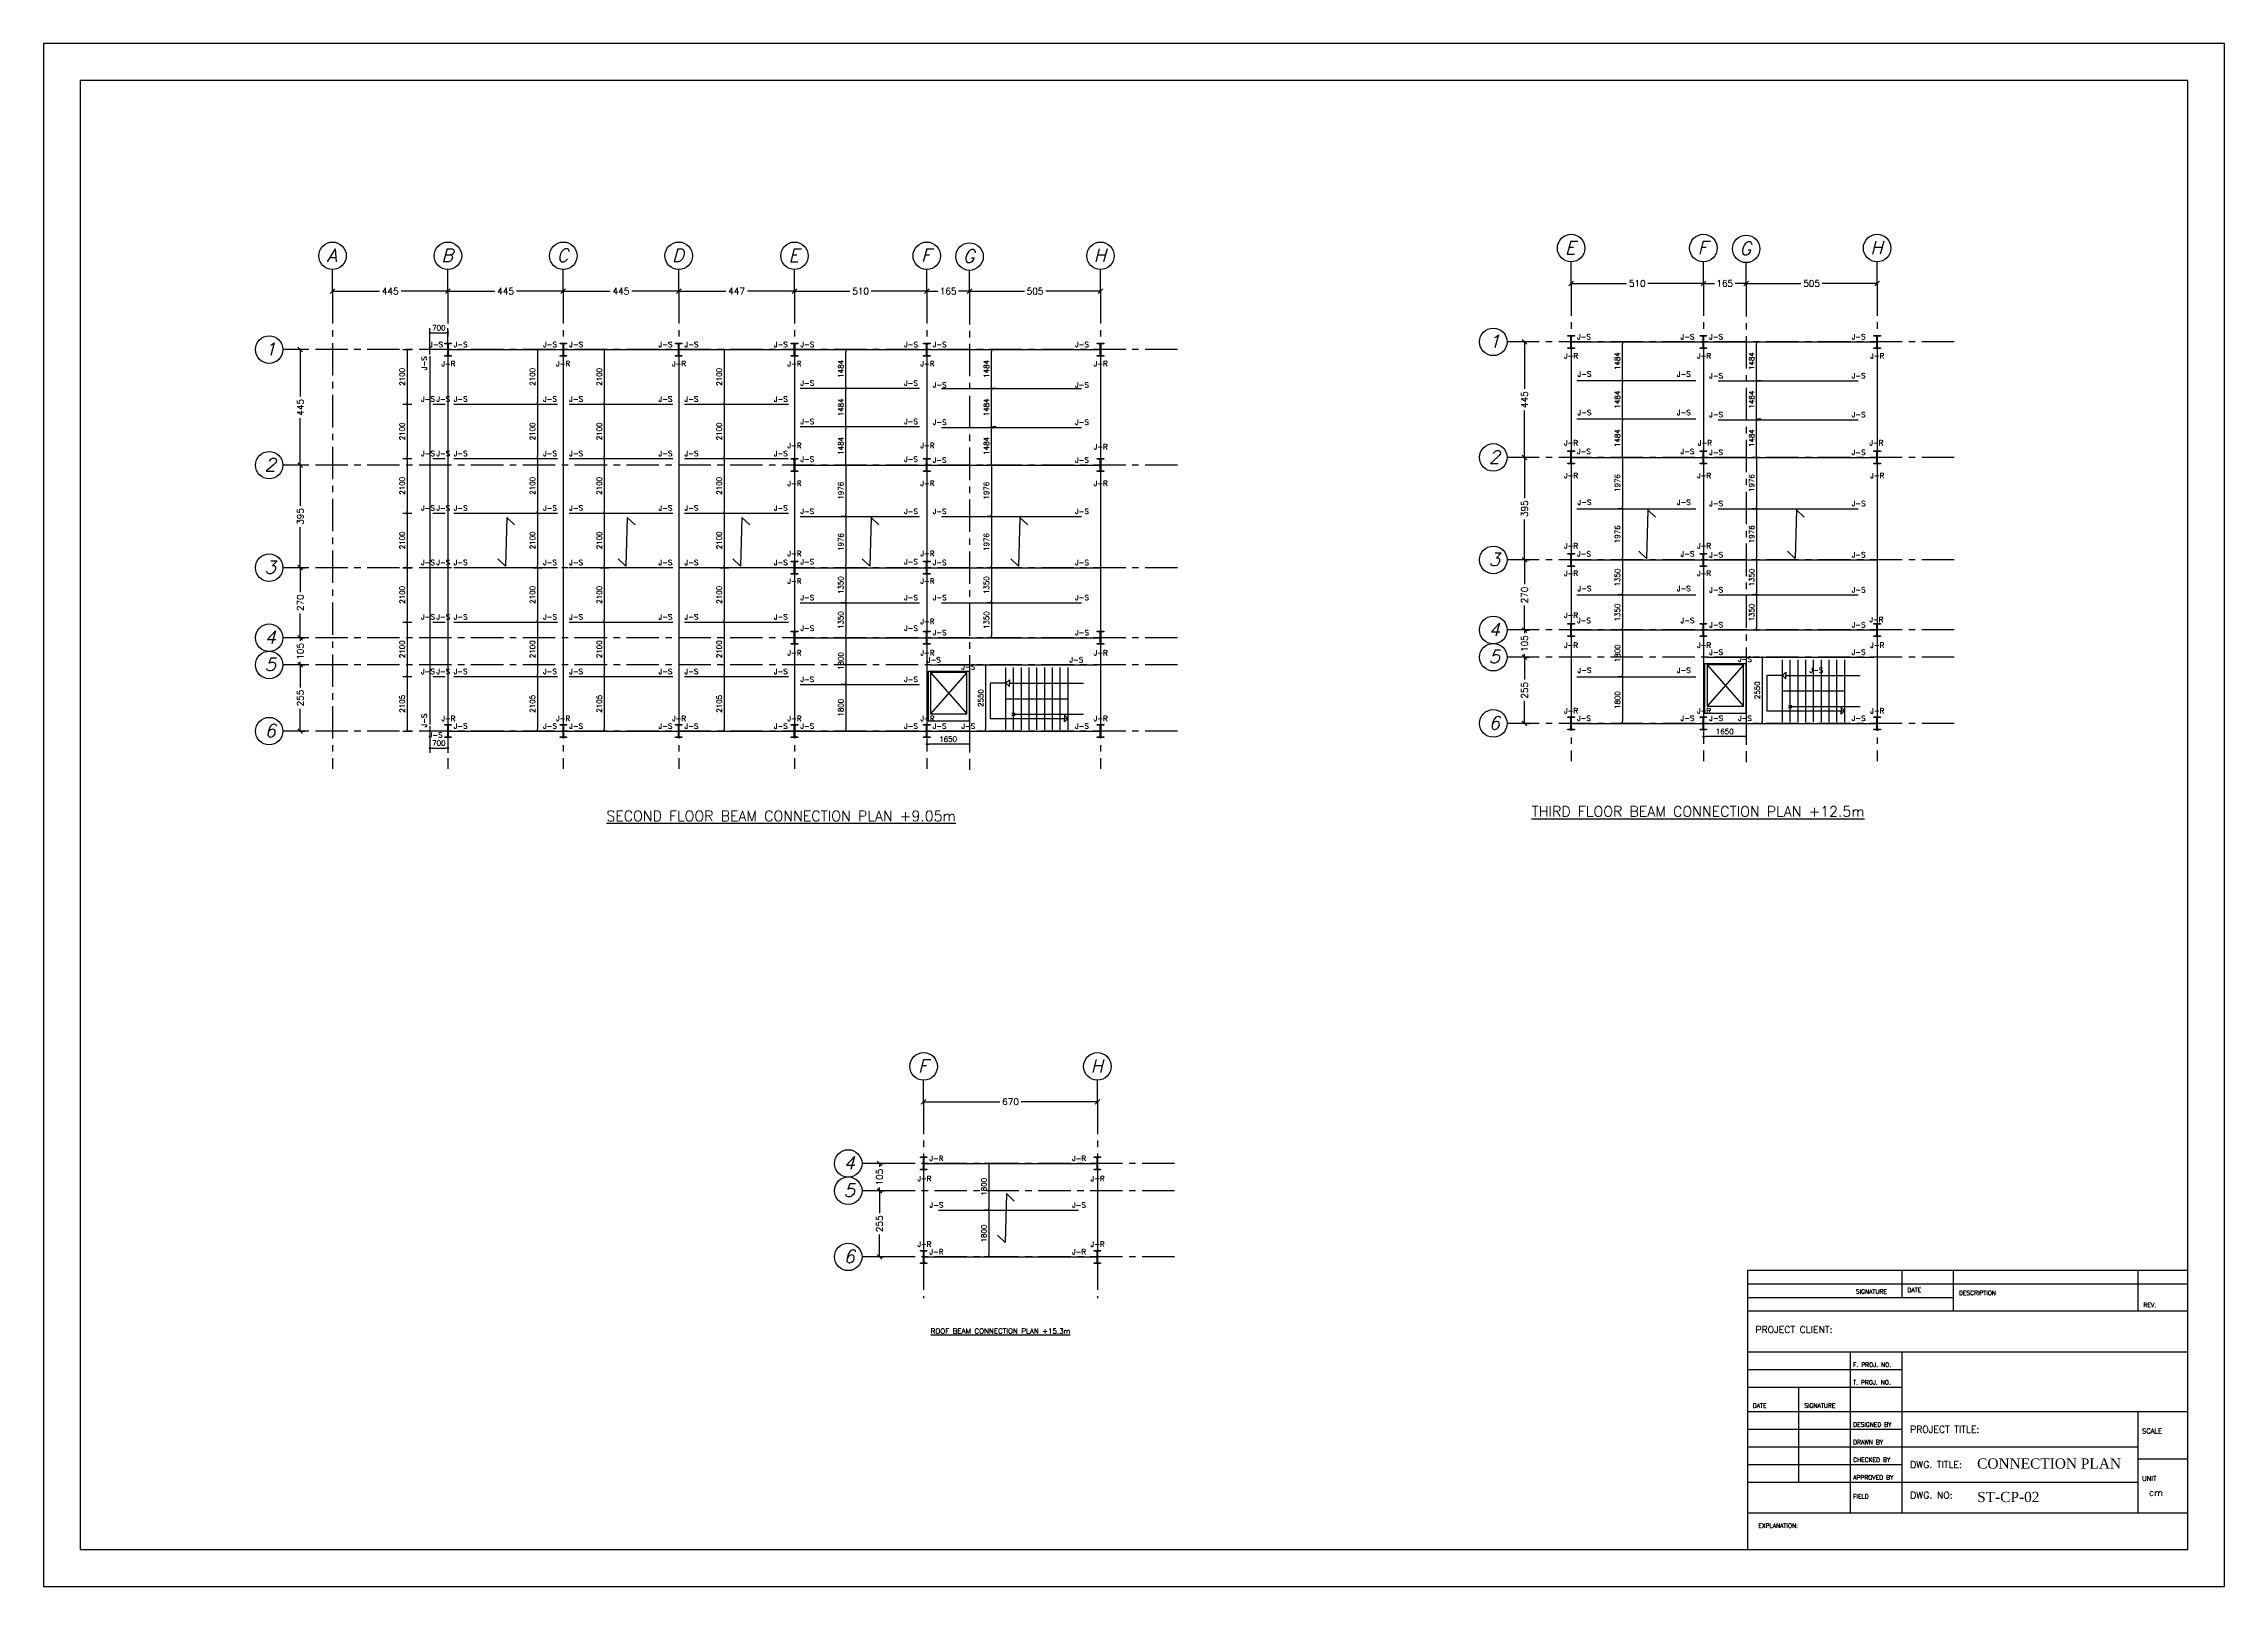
# Model space of a CAD drawing. Header units: inches. Extents: x 1387 to 2676, y -3005 to -2136.
# Drawn here: x 2545.7 to 2629.8, y -2709.9 to -2650.4 of the extents above; entities that cross this region are included whole.
import ezdxf
from ezdxf.enums import TextEntityAlignment as Align

# ---------------------------------------------------------------- set-up
doc = ezdxf.new("R2010")
doc.units = ezdxf.units.IN
doc.header["$MEASUREMENT"] = 0
doc.linetypes.add('CENTER', pattern=[2, 1.25, -0.25, 0.25, -0.25])
doc.linetypes.add('DASHDOTX2', pattern=[2, 1, -0.5, 0, -0.5])
for name, color, linetype in [('1', 1, 'Continuous'), ('3G', 3, 'Continuous'), ('4', 4, 'Continuous'), ('6M', 6, 'Continuous'), ('A-TEXT', 7, 'Continuous'), ('AA-IPE300', 27, 'Continuous'), ('Ax', 1, 'DASHDOTX2'), ('AXE', 1, 'CENTER'), ('DIM', 8, 'Continuous'), ('lateral brace', 5, 'Continuous'), ('Layer4', 118, 'Continuous'), ('MEMBER TEXT', 7, 'Continuous'), ('text1', 255, 'Continuous')]:
    doc.layers.add(name, color=color, linetype=linetype)
doc.styles.add('ITALICT', font='italict')
doc.styles.add('ROMANS', font='ROMANS')
doc.styles.add('ROMANT', font='romant')
doc.styles.add('style1', font='times.ttf')
doc.dimstyles.new('1-100r', dxfattribs={"dimscale": 0, "dimtxt": 0.25, "dimasz": 0.18, "dimexe": 0.18, "dimexo": 0.0625, "dimgap": 0.09, "dimtad": 0, "dimdec": 0, "dimlfac": 100, "dimzin": 0, "dimdsep": 46, "dimtxsty": 'ROMANT', "dimblk": 'OBLIQUE', "dimcen": 0.09, "dimclrd": 1, "dimclre": 1, "dimclrt": 2, "dimadec": 0, "dimazin": 0, "dimtfac": 1, "dimtdec": 0, "dimtofl": 0, "dimtmove": 2, "dimatfit": 3, "dimldrblk": 'OBLIQUE', "dimfxl": 0.18, "dimtolj": 1, "dimtzin": 0, "dimarcsym": 0})
doc.dimstyles.new('Copy of 1-100', dxfattribs={"dimtxt": 0.2, "dimasz": 0.08, "dimexe": 0.18, "dimexo": 0.0625, "dimgap": 0.09, "dimtad": 1, "dimdec": 0, "dimlfac": 1000, "dimdsep": 46, "dimtxsty": 'ROMANT', "dimblk": 'DOT', "dimcen": 0.09, "dimclrd": 1, "dimclre": 1, "dimclrt": 3, "dimadec": 0, "dimazin": 0, "dimtfac": 1, "dimtdec": 0, "dimtix": 1, "dimtofl": 0, "dimtmove": 2, "dimatfit": 3, "dimldrblk": 'DOT', "dimfxl": 1, "dimtolj": 1, "dimarcsym": 0})

# ---------------------------------------------------------------- blocks, each defined once
blk = doc.blocks.new('_Oblique')
at = {"color": 0, "linetype": 'ByBlock', "lineweight": -2}
blk.add_line((-0.5, -0.5), (0.5, 0.5), dxfattribs=at)
blk = doc.blocks.new('*D387')
at = {"layer": 'Defpoints', "color": 0, "ltscale": 0.05, "transparency": 16777216}
for p in [(2556.805, -2659.94), (2561.255, -2659.94), (2561.255, -2659.94)]:
    blk.add_point(p, dxfattribs=at)
at = {"layer": 'Layer4', "color": 1, "lineweight": -2, "ltscale": 0.05, "transparency": 16777216}
for p, q in [((2556.805, -2659.877), (2556.805, -2659.76)), ((2556.805, -2659.94), (2558.613, -2659.94)), ((2561.255, -2659.94), (2559.447, -2659.94)), ((2561.255, -2659.877), (2561.255, -2659.76))]:
    blk.add_line(p, q, dxfattribs=at)
at = {"layer": 'Layer4', "color": 1, "lineweight": -2, "ltscale": 0.05, "transparency": 16777216, "xscale": 0.18, "yscale": 0.18, "zscale": 0.18, "rotation": 180}
blk.add_blockref('_Oblique', (2556.805, -2659.94), dxfattribs=at)
at = {"layer": 'Layer4', "color": 1, "lineweight": -2, "ltscale": 0.05, "transparency": 16777216, "xscale": 0.18, "yscale": 0.18, "zscale": 0.18}
blk.add_blockref('_Oblique', (2561.255, -2659.94), dxfattribs=at)
at = {"layer": 'Layer4', "color": 2, "ltscale": 0.05, "transparency": 16777216, "insert": (2559.03, -2659.94), "char_height": 0.25, "attachment_point": 5, "style": 'ROMANT'}
blk.add_mtext('\\A1;445', dxfattribs=at)
blk = doc.blocks.new('*D388')
at = {"layer": 'Defpoints', "color": 0, "ltscale": 0.05, "transparency": 16777216}
for p in [(2561.255, -2659.94), (2565.705, -2659.94), (2565.705, -2659.94)]:
    blk.add_point(p, dxfattribs=at)
at = {"layer": 'Layer4', "color": 1, "lineweight": -2, "ltscale": 0.05, "transparency": 16777216}
for p, q in [((2561.255, -2659.877), (2561.255, -2659.76)), ((2561.255, -2659.94), (2563.063, -2659.94)), ((2565.705, -2659.94), (2563.897, -2659.94)), ((2565.705, -2659.877), (2565.705, -2659.76))]:
    blk.add_line(p, q, dxfattribs=at)
at = {"layer": 'Layer4', "color": 1, "lineweight": -2, "ltscale": 0.05, "transparency": 16777216, "xscale": 0.18, "yscale": 0.18, "zscale": 0.18, "rotation": 180}
blk.add_blockref('_Oblique', (2561.255, -2659.94), dxfattribs=at)
at = {"layer": 'Layer4', "color": 1, "lineweight": -2, "ltscale": 0.05, "transparency": 16777216, "xscale": 0.18, "yscale": 0.18, "zscale": 0.18}
blk.add_blockref('_Oblique', (2565.705, -2659.94), dxfattribs=at)
at = {"layer": 'Layer4', "color": 2, "ltscale": 0.05, "transparency": 16777216, "insert": (2563.48, -2659.94), "char_height": 0.25, "attachment_point": 5, "style": 'ROMANT'}
blk.add_mtext('\\A1;445', dxfattribs=at)
blk = doc.blocks.new('*D389')
at = {"layer": 'Defpoints', "color": 0, "ltscale": 0.05, "transparency": 16777216}
for p in [(2565.705, -2659.94), (2570.155, -2659.94), (2570.155, -2659.94)]:
    blk.add_point(p, dxfattribs=at)
at = {"layer": 'Layer4', "color": 1, "lineweight": -2, "ltscale": 0.05, "transparency": 16777216}
for p, q in [((2565.705, -2659.877), (2565.705, -2659.76)), ((2565.705, -2659.94), (2567.513, -2659.94)), ((2570.155, -2659.94), (2568.347, -2659.94)), ((2570.155, -2659.877), (2570.155, -2659.76))]:
    blk.add_line(p, q, dxfattribs=at)
at = {"layer": 'Layer4', "color": 1, "lineweight": -2, "ltscale": 0.05, "transparency": 16777216, "xscale": 0.18, "yscale": 0.18, "zscale": 0.18, "rotation": 180}
blk.add_blockref('_Oblique', (2565.705, -2659.94), dxfattribs=at)
at = {"layer": 'Layer4', "color": 1, "lineweight": -2, "ltscale": 0.05, "transparency": 16777216, "xscale": 0.18, "yscale": 0.18, "zscale": 0.18}
blk.add_blockref('_Oblique', (2570.155, -2659.94), dxfattribs=at)
at = {"layer": 'Layer4', "color": 2, "ltscale": 0.05, "transparency": 16777216, "insert": (2567.93, -2659.94), "char_height": 0.25, "attachment_point": 5, "style": 'ROMANT'}
blk.add_mtext('\\A1;445', dxfattribs=at)
blk = doc.blocks.new('*D390')
at = {"layer": 'Defpoints', "color": 0, "ltscale": 0.05, "transparency": 16777216}
for p in [(2570.155, -2659.94), (2574.621, -2659.94), (2574.621, -2659.94)]:
    blk.add_point(p, dxfattribs=at)
at = {"layer": 'Layer4', "color": 1, "lineweight": -2, "ltscale": 0.05, "transparency": 16777216}
for p, q in [((2570.155, -2659.877), (2570.155, -2659.76)), ((2570.155, -2659.94), (2571.971, -2659.94)), ((2574.621, -2659.94), (2572.805, -2659.94)), ((2574.621, -2659.877), (2574.621, -2659.76))]:
    blk.add_line(p, q, dxfattribs=at)
at = {"layer": 'Layer4', "color": 1, "lineweight": -2, "ltscale": 0.05, "transparency": 16777216, "xscale": 0.18, "yscale": 0.18, "zscale": 0.18, "rotation": 180}
blk.add_blockref('_Oblique', (2570.155, -2659.94), dxfattribs=at)
at = {"layer": 'Layer4', "color": 1, "lineweight": -2, "ltscale": 0.05, "transparency": 16777216, "xscale": 0.18, "yscale": 0.18, "zscale": 0.18}
blk.add_blockref('_Oblique', (2574.621, -2659.94), dxfattribs=at)
at = {"layer": 'Layer4', "color": 2, "ltscale": 0.05, "transparency": 16777216, "insert": (2572.388, -2659.94), "char_height": 0.25, "attachment_point": 5, "style": 'ROMANT'}
blk.add_mtext('\\A1;447', dxfattribs=at)
blk = doc.blocks.new('*D373')
at = {"layer": 'Defpoints', "color": 0, "ltscale": 0.05, "transparency": 16777216}
for p in [(2574.621, -2659.94), (2579.721, -2659.94), (2579.721, -2659.94)]:
    blk.add_point(p, dxfattribs=at)
at = {"layer": 'Layer4', "color": 1, "lineweight": -2, "ltscale": 0.05, "transparency": 16777216}
for p, q in [((2574.621, -2659.877), (2574.621, -2659.76)), ((2574.621, -2659.94), (2576.76, -2659.94)), ((2579.721, -2659.94), (2577.583, -2659.94)), ((2579.721, -2659.877), (2579.721, -2659.76))]:
    blk.add_line(p, q, dxfattribs=at)
at = {"layer": 'Layer4', "color": 1, "lineweight": -2, "ltscale": 0.05, "transparency": 16777216, "xscale": 0.18, "yscale": 0.18, "zscale": 0.18, "rotation": 180}
blk.add_blockref('_Oblique', (2574.621, -2659.94), dxfattribs=at)
at = {"layer": 'Layer4', "color": 1, "lineweight": -2, "ltscale": 0.05, "transparency": 16777216, "xscale": 0.18, "yscale": 0.18, "zscale": 0.18}
blk.add_blockref('_Oblique', (2579.721, -2659.94), dxfattribs=at)
at = {"layer": 'Layer4', "color": 2, "ltscale": 0.05, "transparency": 16777216, "insert": (2577.171, -2659.94), "char_height": 0.25, "attachment_point": 5, "style": 'ROMANT'}
blk.add_mtext('\\A1;510', dxfattribs=at)
blk = doc.blocks.new('*D391')
at = {"layer": 'Defpoints', "color": 0, "ltscale": 0.05, "transparency": 16777216}
for p in [(2581.371, -2659.94), (2586.421, -2659.94), (2586.421, -2659.94)]:
    blk.add_point(p, dxfattribs=at)
at = {"layer": 'Layer4', "color": 1, "lineweight": -2, "ltscale": 0.05, "transparency": 16777216}
for p, q in [((2581.371, -2659.877), (2581.371, -2659.76)), ((2581.371, -2659.94), (2583.485, -2659.94)), ((2586.421, -2659.94), (2584.308, -2659.94)), ((2586.421, -2659.877), (2586.421, -2659.76))]:
    blk.add_line(p, q, dxfattribs=at)
at = {"layer": 'Layer4', "color": 1, "lineweight": -2, "ltscale": 0.05, "transparency": 16777216, "xscale": 0.18, "yscale": 0.18, "zscale": 0.18, "rotation": 180}
blk.add_blockref('_Oblique', (2581.371, -2659.94), dxfattribs=at)
at = {"layer": 'Layer4', "color": 1, "lineweight": -2, "ltscale": 0.05, "transparency": 16777216, "xscale": 0.18, "yscale": 0.18, "zscale": 0.18}
blk.add_blockref('_Oblique', (2586.421, -2659.94), dxfattribs=at)
at = {"layer": 'Layer4', "color": 2, "ltscale": 0.05, "transparency": 16777216, "insert": (2583.896, -2659.94), "char_height": 0.25, "attachment_point": 5, "style": 'ROMANT'}
blk.add_mtext('\\A1;505', dxfattribs=at)
blk = doc.blocks.new('*D374')
at = {"layer": 'Defpoints', "color": 0, "ltscale": 0.05, "transparency": 16777216}
for p in [(2555.625, -2662.195), (2555.563, -2666.647), (2555.625, -2666.647)]:
    blk.add_point(p, dxfattribs=at)
at = {"layer": 'Layer4', "color": 1, "lineweight": -2, "ltscale": 0.05, "transparency": 16777216}
for p, q in [((2555.563, -2662.195), (2555.383, -2662.195)), ((2555.563, -2662.195), (2555.563, -2664.004)), ((2555.563, -2666.647), (2555.563, -2664.838)), ((2555.563, -2666.647), (2555.383, -2666.647))]:
    blk.add_line(p, q, dxfattribs=at)
at = {"layer": 'Layer4', "color": 1, "lineweight": -2, "ltscale": 0.05, "transparency": 16777216, "xscale": 0.18, "yscale": 0.18, "zscale": 0.18}
for p, rotation in [((2555.563, -2662.195), 90), ((2555.563, -2666.647), 270)]:
    blk.add_blockref('_Oblique', p, dxfattribs=dict(at, rotation=rotation))
at = {"layer": 'Layer4', "color": 2, "ltscale": 0.05, "transparency": 16777216, "insert": (2555.563, -2664.421), "char_height": 0.25, "attachment_point": 5, "rotation": 90, "style": 'ROMANT'}
blk.add_mtext('\\A1;445', dxfattribs=at)
blk = doc.blocks.new('*D392')
at = {"layer": 'Defpoints', "color": 0, "ltscale": 0.05, "transparency": 16777216}
for p in [(2555.625, -2666.647), (2555.563, -2670.599), (2555.563, -2670.599)]:
    blk.add_point(p, dxfattribs=at)
at = {"layer": 'Layer4', "color": 1, "lineweight": -2, "ltscale": 0.05, "transparency": 16777216}
for p, q in [((2555.563, -2666.647), (2555.383, -2666.647)), ((2555.563, -2666.647), (2555.563, -2668.212)), ((2555.563, -2670.599), (2555.563, -2669.035)), ((2555.626, -2670.599), (2555.743, -2670.599))]:
    blk.add_line(p, q, dxfattribs=at)
at = {"layer": 'Layer4', "color": 1, "lineweight": -2, "ltscale": 0.05, "transparency": 16777216, "xscale": 0.18, "yscale": 0.18, "zscale": 0.18}
for p, rotation in [((2555.563, -2666.647), 90), ((2555.563, -2670.599), 270)]:
    blk.add_blockref('_Oblique', p, dxfattribs=dict(at, rotation=rotation))
at = {"layer": 'Layer4', "color": 2, "ltscale": 0.05, "transparency": 16777216, "insert": (2555.563, -2668.623), "char_height": 0.25, "attachment_point": 5, "rotation": 90, "style": 'ROMANT'}
blk.add_mtext('\\A1;395', dxfattribs=at)
blk = doc.blocks.new('*D393')
at = {"layer": 'Defpoints', "color": 0, "ltscale": 0.05, "transparency": 16777216}
for p in [(2555.563, -2673.299), (2555.563, -2674.349), (2555.563, -2674.349)]:
    blk.add_point(p, dxfattribs=at)
at = {"layer": 'Layer4', "color": 1, "lineweight": -2, "ltscale": 0.05, "transparency": 16777216}
for p, q in [((2555.563, -2673.299), (2555.563, -2673.425)), ((2555.626, -2673.299), (2555.743, -2673.299)), ((2555.563, -2674.349), (2555.563, -2674.224)), ((2555.626, -2674.349), (2555.743, -2674.349))]:
    blk.add_line(p, q, dxfattribs=at)
at = {"layer": 'Layer4', "color": 1, "lineweight": -2, "ltscale": 0.05, "transparency": 16777216, "xscale": 0.18, "yscale": 0.18, "zscale": 0.18}
for p, rotation in [((2555.563, -2673.299), 90), ((2555.563, -2674.349), 270)]:
    blk.add_blockref('_Oblique', p, dxfattribs=dict(at, rotation=rotation))
at = {"layer": 'Layer4', "color": 2, "ltscale": 0.05, "transparency": 16777216, "insert": (2555.563, -2673.824), "char_height": 0.25, "attachment_point": 5, "rotation": 90, "style": 'ROMANT'}
blk.add_mtext('\\A1;105', dxfattribs=at)
blk = doc.blocks.new('*D394')
at = {"layer": 'Defpoints', "color": 0, "ltscale": 0.05, "transparency": 16777216}
for p in [(2555.563, -2674.349), (2555.563, -2676.899), (2555.563, -2676.899)]:
    blk.add_point(p, dxfattribs=at)
at = {"layer": 'Layer4', "color": 1, "lineweight": -2, "ltscale": 0.05, "transparency": 16777216}
for p, q in [((2555.563, -2674.349), (2555.563, -2675.213)), ((2555.626, -2674.349), (2555.743, -2674.349)), ((2555.563, -2676.899), (2555.563, -2676.036)), ((2555.626, -2676.899), (2555.743, -2676.899))]:
    blk.add_line(p, q, dxfattribs=at)
at = {"layer": 'Layer4', "color": 1, "lineweight": -2, "ltscale": 0.05, "transparency": 16777216, "xscale": 0.18, "yscale": 0.18, "zscale": 0.18}
for p, rotation in [((2555.563, -2674.349), 90), ((2555.563, -2676.899), 270)]:
    blk.add_blockref('_Oblique', p, dxfattribs=dict(at, rotation=rotation))
at = {"layer": 'Layer4', "color": 2, "ltscale": 0.05, "transparency": 16777216, "insert": (2555.563, -2675.624), "char_height": 0.25, "attachment_point": 5, "rotation": 90, "style": 'ROMANT'}
blk.add_mtext('\\A1;255', dxfattribs=at)
blk = doc.blocks.new('*D371')
at = {"layer": 'Defpoints', "color": 0, "ltscale": 0.05, "transparency": 16777216}
for p in [(2555.563, -2670.599), (2555.563, -2673.299), (2555.563, -2673.299)]:
    blk.add_point(p, dxfattribs=at)
at = {"layer": 'Layer4', "color": 1, "lineweight": -2, "ltscale": 0.05, "transparency": 16777216}
for p, q in [((2555.563, -2670.599), (2555.563, -2671.538)), ((2555.626, -2670.599), (2555.743, -2670.599)), ((2555.563, -2673.299), (2555.563, -2672.361)), ((2555.626, -2673.299), (2555.743, -2673.299))]:
    blk.add_line(p, q, dxfattribs=at)
at = {"layer": 'Layer4', "color": 1, "lineweight": -2, "ltscale": 0.05, "transparency": 16777216, "xscale": 0.18, "yscale": 0.18, "zscale": 0.18}
for p, rotation in [((2555.563, -2670.599), 90), ((2555.563, -2673.299), 270)]:
    blk.add_blockref('_Oblique', p, dxfattribs=dict(at, rotation=rotation))
at = {"layer": 'Layer4', "color": 2, "ltscale": 0.05, "transparency": 16777216, "insert": (2555.563, -2671.949), "char_height": 0.25, "attachment_point": 5, "rotation": 90, "style": 'ROMANT'}
blk.add_mtext('\\A1;270', dxfattribs=at)
blk = doc.blocks.new('*D372')
at = {"layer": 'Defpoints', "color": 0, "ltscale": 0.05, "transparency": 16777216}
for p in [(2579.721, -2659.94), (2579.721, -2659.94), (2581.371, -2659.971)]:
    blk.add_point(p, dxfattribs=at)
at = {"layer": 'Layer4', "color": 1, "lineweight": -2, "ltscale": 0.05, "transparency": 16777216}
for p, q in [((2579.721, -2659.877), (2579.721, -2659.76)), ((2579.721, -2659.94), (2580.147, -2659.94)), ((2581.371, -2659.94), (2580.946, -2659.94)), ((2581.371, -2659.909), (2581.371, -2659.76))]:
    blk.add_line(p, q, dxfattribs=at)
at = {"layer": 'Layer4', "color": 1, "lineweight": -2, "ltscale": 0.05, "transparency": 16777216, "xscale": 0.18, "yscale": 0.18, "zscale": 0.18, "rotation": 180}
blk.add_blockref('_Oblique', (2579.721, -2659.94), dxfattribs=at)
at = {"layer": 'Layer4', "color": 1, "lineweight": -2, "ltscale": 0.05, "transparency": 16777216, "xscale": 0.18, "yscale": 0.18, "zscale": 0.18}
blk.add_blockref('_Oblique', (2581.371, -2659.94), dxfattribs=at)
at = {"layer": 'Layer4', "color": 2, "ltscale": 0.05, "transparency": 16777216, "insert": (2580.546, -2659.94), "char_height": 0.25, "attachment_point": 5, "style": 'ROMANT'}
blk.add_mtext('\\A1;165', dxfattribs=at)
blk = doc.blocks.new('DOT')
at = {"layer": 'DIM', "color": 0, "linetype": 'ByBlock'}
blk.add_line((-0.5, 0), (-1, 0), dxfattribs=at)
at = {"layer": 'DIM', "color": 0, "linetype": 'ByBlock', "const_width": 0.5}
blk.add_lwpolyline([(-0.25, 0, 1), (0.25, 0, 1)], format="xyb", close=True, dxfattribs=at)
blk = doc.blocks.new('*D395')
at = {"color": 1, "lineweight": -2, "transparency": 16777216}
for p, q in [((2564.542, -2674.795), (2564.883, -2674.795)), ((2564.703, -2674.875), (2564.703, -2676.819)), ((2564.542, -2676.899), (2564.883, -2676.899))]:
    blk.add_line(p, q, dxfattribs=at)
at = {"layer": 'Defpoints', "color": 0, "transparency": 16777216}
for p in [(2564.479, -2674.795), (2564.479, -2676.899), (2564.703, -2676.899)]:
    blk.add_point(p, dxfattribs=at)
at = {"color": 1, "lineweight": -2, "transparency": 16777216, "xscale": 0.08, "yscale": 0.08, "zscale": 0.08}
for p, rotation in [((2564.703, -2674.795), 90), ((2564.703, -2676.899), 270)]:
    blk.add_blockref('DOT', p, dxfattribs=dict(at, rotation=rotation))
at = {"color": 3, "transparency": 16777216, "insert": (2564.513, -2675.847), "char_height": 0.2, "attachment_point": 5, "rotation": 90, "style": 'ROMANT'}
blk.add_mtext('\\A1;2105', dxfattribs=at)
blk = doc.blocks.new('_Dot')
at = {"layer": 'DIM', "color": 0, "lineweight": -2}
blk.add_line((-0.5, 0), (-1, 0), dxfattribs=at)
at = {"layer": 'DIM', "color": 0, "const_width": 0.5}
blk.add_lwpolyline([(-0.25, 0, 1), (0.25, 0, 1)], format="xyb", close=True, dxfattribs=at)
blk = doc.blocks.new('*D358')
at = {"color": 1, "lineweight": -2, "transparency": 16777216}
for p, q in [((2564.542, -2672.695), (2564.883, -2672.695)), ((2564.703, -2672.775), (2564.703, -2674.715)), ((2564.542, -2674.795), (2564.883, -2674.795))]:
    blk.add_line(p, q, dxfattribs=at)
at = {"layer": 'Defpoints', "color": 0, "transparency": 16777216}
for p in [(2564.479, -2672.695), (2564.479, -2674.795), (2564.703, -2674.795)]:
    blk.add_point(p, dxfattribs=at)
at = {"color": 1, "lineweight": -2, "transparency": 16777216, "xscale": 0.08, "yscale": 0.08, "zscale": 0.08}
for p, rotation in [((2564.703, -2672.695), 90), ((2564.703, -2674.795), 270)]:
    blk.add_blockref('DOT', p, dxfattribs=dict(at, rotation=rotation))
at = {"color": 3, "transparency": 16777216, "insert": (2564.513, -2673.745), "char_height": 0.2, "attachment_point": 5, "rotation": 90, "style": 'ROMANT'}
blk.add_mtext('\\A1;2100', dxfattribs=at)
blk = doc.blocks.new('*D359')
at = {"color": 1, "lineweight": -2, "transparency": 16777216}
for p, q in [((2564.542, -2670.595), (2564.883, -2670.595)), ((2564.703, -2670.675), (2564.703, -2672.615)), ((2564.542, -2672.695), (2564.883, -2672.695))]:
    blk.add_line(p, q, dxfattribs=at)
at = {"layer": 'Defpoints', "color": 0, "transparency": 16777216}
for p in [(2564.479, -2670.595), (2564.479, -2672.695), (2564.703, -2672.695)]:
    blk.add_point(p, dxfattribs=at)
at = {"color": 1, "lineweight": -2, "transparency": 16777216, "xscale": 0.08, "yscale": 0.08, "zscale": 0.08}
for p, rotation in [((2564.703, -2670.595), 90), ((2564.703, -2672.695), 270)]:
    blk.add_blockref('DOT', p, dxfattribs=dict(at, rotation=rotation))
at = {"color": 3, "transparency": 16777216, "insert": (2564.513, -2671.645), "char_height": 0.2, "attachment_point": 5, "rotation": 90, "style": 'ROMANT'}
blk.add_mtext('\\A1;2100', dxfattribs=at)
blk = doc.blocks.new('*D366')
at = {"color": 1, "lineweight": -2, "transparency": 16777216}
for p, q in [((2564.542, -2668.499), (2564.883, -2668.499)), ((2564.703, -2668.579), (2564.703, -2670.519)), ((2564.542, -2670.599), (2564.883, -2670.599))]:
    blk.add_line(p, q, dxfattribs=at)
at = {"layer": 'Defpoints', "color": 0, "transparency": 16777216}
for p in [(2564.479, -2668.499), (2564.479, -2670.599), (2564.703, -2670.599)]:
    blk.add_point(p, dxfattribs=at)
at = {"color": 1, "lineweight": -2, "transparency": 16777216, "xscale": 0.08, "yscale": 0.08, "zscale": 0.08}
for p, rotation in [((2564.703, -2668.499), 90), ((2564.703, -2670.599), 270)]:
    blk.add_blockref('DOT', p, dxfattribs=dict(at, rotation=rotation))
at = {"color": 3, "transparency": 16777216, "insert": (2564.513, -2669.549), "char_height": 0.2, "attachment_point": 5, "rotation": 90, "style": 'ROMANT'}
blk.add_mtext('\\A1;2100', dxfattribs=at)
blk = doc.blocks.new('*D367')
at = {"color": 1, "lineweight": -2, "transparency": 16777216}
for p, q in [((2564.542, -2666.395), (2564.883, -2666.395)), ((2564.703, -2666.475), (2564.703, -2668.415)), ((2564.542, -2668.495), (2564.883, -2668.495))]:
    blk.add_line(p, q, dxfattribs=at)
at = {"layer": 'Defpoints', "color": 0, "transparency": 16777216}
for p in [(2564.479, -2666.395), (2564.479, -2668.495), (2564.703, -2668.495)]:
    blk.add_point(p, dxfattribs=at)
at = {"color": 1, "lineweight": -2, "transparency": 16777216, "xscale": 0.08, "yscale": 0.08, "zscale": 0.08}
for p, rotation in [((2564.703, -2666.395), 90), ((2564.703, -2668.495), 270)]:
    blk.add_blockref('DOT', p, dxfattribs=dict(at, rotation=rotation))
at = {"color": 3, "transparency": 16777216, "insert": (2564.513, -2667.445), "char_height": 0.2, "attachment_point": 5, "rotation": 90, "style": 'ROMANT'}
blk.add_mtext('\\A1;2100', dxfattribs=at)
blk = doc.blocks.new('*D368')
at = {"color": 1, "lineweight": -2, "transparency": 16777216}
for p, q in [((2564.542, -2664.295), (2564.883, -2664.295)), ((2564.703, -2664.375), (2564.703, -2666.315)), ((2564.542, -2666.395), (2564.883, -2666.395))]:
    blk.add_line(p, q, dxfattribs=at)
at = {"layer": 'Defpoints', "color": 0, "transparency": 16777216}
for p in [(2564.479, -2664.295), (2564.479, -2666.395), (2564.703, -2666.395)]:
    blk.add_point(p, dxfattribs=at)
at = {"color": 1, "lineweight": -2, "transparency": 16777216, "xscale": 0.08, "yscale": 0.08, "zscale": 0.08}
for p, rotation in [((2564.703, -2664.295), 90), ((2564.703, -2666.395), 270)]:
    blk.add_blockref('DOT', p, dxfattribs=dict(at, rotation=rotation))
at = {"color": 3, "transparency": 16777216, "insert": (2564.513, -2665.345), "char_height": 0.2, "attachment_point": 5, "rotation": 90, "style": 'ROMANT'}
blk.add_mtext('\\A1;2100', dxfattribs=at)
blk = doc.blocks.new('*D369')
at = {"color": 1, "lineweight": -2, "transparency": 16777216}
for p, q in [((2576.598, -2663.599), (2576.598, -2662.275)), ((2576.66, -2662.195), (2576.778, -2662.195)), ((2576.66, -2663.679), (2576.778, -2663.679))]:
    blk.add_line(p, q, dxfattribs=at)
at = {"layer": 'Defpoints', "color": 0, "transparency": 16777216}
for p in [(2576.598, -2662.195), (2576.598, -2662.195), (2576.598, -2663.679)]:
    blk.add_point(p, dxfattribs=at)
at = {"color": 1, "lineweight": -2, "transparency": 16777216, "xscale": 0.08, "yscale": 0.08, "zscale": 0.08}
for p, rotation in [((2576.598, -2662.195), 90), ((2576.598, -2663.679), 270)]:
    blk.add_blockref('DOT', p, dxfattribs=dict(at, rotation=rotation))
at = {"color": 3, "transparency": 16777216, "insert": (2576.408, -2662.937), "char_height": 0.2, "attachment_point": 5, "rotation": 90, "style": 'ROMANT'}
blk.add_mtext('\\A1;1484', dxfattribs=at)
blk = doc.blocks.new('*D370')
at = {"color": 1, "lineweight": -2, "transparency": 16777216}
for p, q in [((2576.598, -2665.083), (2576.598, -2663.759)), ((2576.66, -2663.679), (2576.778, -2663.679)), ((2576.66, -2665.163), (2576.778, -2665.163))]:
    blk.add_line(p, q, dxfattribs=at)
at = {"layer": 'Defpoints', "color": 0, "transparency": 16777216}
for p in [(2576.598, -2663.679), (2576.598, -2663.679), (2576.598, -2665.163)]:
    blk.add_point(p, dxfattribs=at)
at = {"color": 1, "lineweight": -2, "transparency": 16777216, "xscale": 0.08, "yscale": 0.08, "zscale": 0.08}
for p, rotation in [((2576.598, -2663.679), 90), ((2576.598, -2665.163), 270)]:
    blk.add_blockref('DOT', p, dxfattribs=dict(at, rotation=rotation))
at = {"color": 3, "transparency": 16777216, "insert": (2576.408, -2664.421), "char_height": 0.2, "attachment_point": 5, "rotation": 90, "style": 'ROMANT'}
blk.add_mtext('\\A1;1484', dxfattribs=at)
blk = doc.blocks.new('*D360')
at = {"color": 1, "lineweight": -2, "transparency": 16777216}
for p, q in [((2576.598, -2666.567), (2576.598, -2665.243)), ((2576.66, -2665.163), (2576.778, -2665.163)), ((2576.66, -2666.647), (2576.778, -2666.647))]:
    blk.add_line(p, q, dxfattribs=at)
at = {"layer": 'Defpoints', "color": 0, "transparency": 16777216}
for p in [(2576.598, -2665.163), (2576.598, -2665.163), (2576.598, -2666.647)]:
    blk.add_point(p, dxfattribs=at)
at = {"color": 1, "lineweight": -2, "transparency": 16777216, "xscale": 0.08, "yscale": 0.08, "zscale": 0.08}
for p, rotation in [((2576.598, -2665.163), 90), ((2576.598, -2666.647), 270)]:
    blk.add_blockref('DOT', p, dxfattribs=dict(at, rotation=rotation))
at = {"color": 3, "transparency": 16777216, "insert": (2576.408, -2665.905), "char_height": 0.2, "attachment_point": 5, "rotation": 90, "style": 'ROMANT'}
blk.add_mtext('\\A1;1484', dxfattribs=at)
blk = doc.blocks.new('*D396')
at = {"color": 1, "lineweight": -2, "transparency": 16777216}
for p, q in [((2576.656, -2666.647), (2576.418, -2666.647)), ((2576.598, -2666.727), (2576.598, -2668.543)), ((2576.656, -2668.623), (2576.418, -2668.623))]:
    blk.add_line(p, q, dxfattribs=at)
at = {"layer": 'Defpoints', "color": 0, "transparency": 16777216}
for p in [(2576.719, -2666.647), (2576.598, -2668.623), (2576.719, -2668.623)]:
    blk.add_point(p, dxfattribs=at)
at = {"color": 1, "lineweight": -2, "transparency": 16777216, "xscale": 0.08, "yscale": 0.08, "zscale": 0.08}
for p, rotation in [((2576.598, -2666.647), 90), ((2576.598, -2668.623), 270)]:
    blk.add_blockref('DOT', p, dxfattribs=dict(at, rotation=rotation))
at = {"color": 3, "transparency": 16777216, "insert": (2576.408, -2667.635), "char_height": 0.2, "attachment_point": 5, "rotation": 90, "style": 'ROMANT'}
blk.add_mtext('\\A1;1976', dxfattribs=at)
blk = doc.blocks.new('*D363')
at = {"color": 1, "lineweight": -2, "transparency": 16777216}
for p, q in [((2576.656, -2668.623), (2576.418, -2668.623)), ((2576.598, -2668.703), (2576.598, -2670.519)), ((2576.656, -2670.599), (2576.418, -2670.599))]:
    blk.add_line(p, q, dxfattribs=at)
at = {"layer": 'Defpoints', "color": 0, "transparency": 16777216}
for p in [(2576.719, -2668.623), (2576.598, -2670.599), (2576.719, -2670.599)]:
    blk.add_point(p, dxfattribs=at)
at = {"color": 1, "lineweight": -2, "transparency": 16777216, "xscale": 0.08, "yscale": 0.08, "zscale": 0.08}
for p, rotation in [((2576.598, -2668.623), 90), ((2576.598, -2670.599), 270)]:
    blk.add_blockref('DOT', p, dxfattribs=dict(at, rotation=rotation))
at = {"color": 3, "transparency": 16777216, "insert": (2576.408, -2669.611), "char_height": 0.2, "attachment_point": 5, "rotation": 90, "style": 'ROMANT'}
blk.add_mtext('\\A1;1976', dxfattribs=at)
blk = doc.blocks.new('*D364')
at = {"color": 1, "lineweight": -2, "transparency": 16777216}
for p, q in [((2576.656, -2670.599), (2576.418, -2670.599)), ((2576.598, -2670.679), (2576.598, -2671.869)), ((2576.656, -2671.949), (2576.418, -2671.949))]:
    blk.add_line(p, q, dxfattribs=at)
at = {"layer": 'Defpoints', "color": 0, "transparency": 16777216}
for p in [(2576.719, -2670.599), (2576.598, -2671.949), (2576.719, -2671.949)]:
    blk.add_point(p, dxfattribs=at)
at = {"color": 1, "lineweight": -2, "transparency": 16777216, "xscale": 0.08, "yscale": 0.08, "zscale": 0.08}
for p, rotation in [((2576.598, -2670.599), 90), ((2576.598, -2671.949), 270)]:
    blk.add_blockref('DOT', p, dxfattribs=dict(at, rotation=rotation))
at = {"color": 3, "transparency": 16777216, "insert": (2576.408, -2671.274), "char_height": 0.2, "attachment_point": 5, "rotation": 90, "style": 'ROMANT'}
blk.add_mtext('\\A1;1350', dxfattribs=at)
blk = doc.blocks.new('*D365')
at = {"color": 1, "lineweight": -2, "transparency": 16777216}
for p, q in [((2576.656, -2673.299), (2576.418, -2673.299)), ((2576.598, -2673.379), (2576.598, -2675.019)), ((2576.656, -2675.099), (2576.418, -2675.099))]:
    blk.add_line(p, q, dxfattribs=at)
at = {"layer": 'Defpoints', "color": 0, "transparency": 16777216}
for p in [(2576.719, -2673.299), (2576.598, -2675.099), (2576.719, -2675.099)]:
    blk.add_point(p, dxfattribs=at)
at = {"color": 1, "lineweight": -2, "transparency": 16777216, "xscale": 0.08, "yscale": 0.08, "zscale": 0.08}
for p, rotation in [((2576.598, -2673.299), 90), ((2576.598, -2675.099), 270)]:
    blk.add_blockref('DOT', p, dxfattribs=dict(at, rotation=rotation))
at = {"color": 3, "transparency": 16777216, "insert": (2576.408, -2674.199), "char_height": 0.2, "attachment_point": 5, "rotation": 90, "style": 'ROMANT'}
blk.add_mtext('\\A1;1800', dxfattribs=at)
blk = doc.blocks.new('*D361')
at = {"color": 1, "lineweight": -2, "transparency": 16777216}
for p, q in [((2576.656, -2671.949), (2576.418, -2671.949)), ((2576.598, -2672.029), (2576.598, -2673.219)), ((2576.656, -2673.299), (2576.418, -2673.299))]:
    blk.add_line(p, q, dxfattribs=at)
at = {"layer": 'Defpoints', "color": 0, "transparency": 16777216}
for p in [(2576.719, -2671.949), (2576.598, -2673.299), (2576.719, -2673.299)]:
    blk.add_point(p, dxfattribs=at)
at = {"color": 1, "lineweight": -2, "transparency": 16777216, "xscale": 0.08, "yscale": 0.08, "zscale": 0.08}
for p, rotation in [((2576.598, -2671.949), 90), ((2576.598, -2673.299), 270)]:
    blk.add_blockref('DOT', p, dxfattribs=dict(at, rotation=rotation))
at = {"color": 3, "transparency": 16777216, "insert": (2576.408, -2672.624), "char_height": 0.2, "attachment_point": 5, "rotation": 90, "style": 'ROMANT'}
blk.add_mtext('\\A1;1350', dxfattribs=at)
blk = doc.blocks.new('*D362')
at = {"color": 1, "lineweight": -2, "transparency": 16777216}
for p, q in [((2576.656, -2675.099), (2576.418, -2675.099)), ((2576.598, -2675.179), (2576.598, -2676.819)), ((2576.656, -2676.899), (2576.418, -2676.899))]:
    blk.add_line(p, q, dxfattribs=at)
at = {"layer": 'Defpoints', "color": 0, "transparency": 16777216}
for p in [(2576.719, -2675.099), (2576.598, -2676.899), (2576.719, -2676.899)]:
    blk.add_point(p, dxfattribs=at)
at = {"color": 1, "lineweight": -2, "transparency": 16777216, "xscale": 0.08, "yscale": 0.08, "zscale": 0.08}
for p, rotation in [((2576.598, -2675.099), 90), ((2576.598, -2676.899), 270)]:
    blk.add_blockref('DOT', p, dxfattribs=dict(at, rotation=rotation))
at = {"color": 3, "transparency": 16777216, "insert": (2576.408, -2675.999), "char_height": 0.2, "attachment_point": 5, "rotation": 90, "style": 'ROMANT'}
blk.add_mtext('\\A1;1800', dxfattribs=at)
blk = doc.blocks.new('*D397')
at = {"color": 1, "lineweight": -2, "transparency": 16777216}
for p, q in [((2581.308, -2674.349), (2582.172, -2674.349)), ((2581.992, -2674.429), (2581.992, -2676.819)), ((2581.308, -2676.899), (2582.172, -2676.899))]:
    blk.add_line(p, q, dxfattribs=at)
at = {"layer": 'Defpoints', "color": 0, "transparency": 16777216}
for p in [(2581.245, -2674.349), (2581.245, -2676.899), (2581.992, -2676.899)]:
    blk.add_point(p, dxfattribs=at)
at = {"color": 1, "lineweight": -2, "transparency": 16777216, "xscale": 0.08, "yscale": 0.08, "zscale": 0.08}
for p, rotation in [((2581.992, -2674.349), 90), ((2581.992, -2676.899), 270)]:
    blk.add_blockref('DOT', p, dxfattribs=dict(at, rotation=rotation))
at = {"color": 3, "transparency": 16777216, "insert": (2581.802, -2675.624), "char_height": 0.2, "attachment_point": 5, "rotation": 90, "style": 'ROMANT'}
blk.add_mtext('\\A1;2550', dxfattribs=at)
blk = doc.blocks.new('*D398')
at = {"color": 1, "lineweight": -2, "transparency": 16777216}
for p, q in [((2579.721, -2677.212), (2579.721, -2677.581)), ((2581.291, -2677.401), (2579.801, -2677.401)), ((2581.371, -2677.127), (2581.371, -2677.581))]:
    blk.add_line(p, q, dxfattribs=at)
at = {"layer": 'Defpoints', "color": 0, "transparency": 16777216}
for p in [(2579.721, -2677.149), (2579.721, -2677.401), (2581.371, -2677.064)]:
    blk.add_point(p, dxfattribs=at)
at = {"color": 1, "lineweight": -2, "transparency": 16777216, "xscale": 0.08, "yscale": 0.08, "zscale": 0.08, "rotation": 180}
blk.add_blockref('DOT', (2579.721, -2677.401), dxfattribs=at)
at = {"color": 1, "lineweight": -2, "transparency": 16777216, "xscale": 0.08, "yscale": 0.08, "zscale": 0.08}
blk.add_blockref('DOT', (2581.371, -2677.401), dxfattribs=at)
at = {"color": 3, "transparency": 16777216, "insert": (2580.546, -2677.211), "char_height": 0.2, "attachment_point": 5, "style": 'ROMANT'}
blk.add_mtext('\\A1;1650', dxfattribs=at)
blk = doc.blocks.new('*D399')
at = {"color": 1, "lineweight": -2, "transparency": 16777216}
for p, q in [((2560.555, -2662.382), (2560.555, -2661.364)), ((2560.635, -2661.544), (2561.175, -2661.544)), ((2561.255, -2662.382), (2561.255, -2661.364))]:
    blk.add_line(p, q, dxfattribs=at)
at = {"layer": 'Defpoints', "color": 0, "transparency": 16777216}
for p in [(2561.255, -2661.544), (2560.555, -2662.445), (2561.255, -2662.445)]:
    blk.add_point(p, dxfattribs=at)
at = {"color": 1, "lineweight": -2, "transparency": 16777216, "xscale": 0.08, "yscale": 0.08, "zscale": 0.08, "rotation": 180}
blk.add_blockref('DOT', (2560.555, -2661.544), dxfattribs=at)
at = {"color": 1, "lineweight": -2, "transparency": 16777216, "xscale": 0.08, "yscale": 0.08, "zscale": 0.08}
blk.add_blockref('DOT', (2561.255, -2661.544), dxfattribs=at)
at = {"color": 3, "transparency": 16777216, "insert": (2560.905, -2661.354), "char_height": 0.2, "attachment_point": 5, "style": 'ROMANT'}
blk.add_mtext('\\A1;700', dxfattribs=at)
blk = doc.blocks.new('*D400')
at = {"color": 1, "lineweight": -2, "transparency": 16777216}
for p, q in [((2560.555, -2676.712), (2560.555, -2677.73)), ((2561.255, -2676.712), (2561.255, -2677.73)), ((2560.635, -2677.55), (2561.175, -2677.55))]:
    blk.add_line(p, q, dxfattribs=at)
at = {"layer": 'Defpoints', "color": 0, "transparency": 16777216}
for p in [(2560.555, -2676.649), (2561.255, -2676.649), (2561.255, -2677.55)]:
    blk.add_point(p, dxfattribs=at)
at = {"color": 1, "lineweight": -2, "transparency": 16777216, "xscale": 0.08, "yscale": 0.08, "zscale": 0.08, "rotation": 180}
blk.add_blockref('DOT', (2560.555, -2677.55), dxfattribs=at)
at = {"color": 1, "lineweight": -2, "transparency": 16777216, "xscale": 0.08, "yscale": 0.08, "zscale": 0.08}
blk.add_blockref('DOT', (2561.255, -2677.55), dxfattribs=at)
at = {"color": 3, "transparency": 16777216, "insert": (2560.905, -2677.36), "char_height": 0.2, "attachment_point": 5, "style": 'ROMANT'}
blk.add_mtext('\\A1;700', dxfattribs=at)
blk = doc.blocks.new('*D401')
at = {"layer": 'Defpoints', "color": 0, "ltscale": 0.05, "transparency": 16777216}
for p in [(2604.57, -2659.642), (2609.67, -2659.642), (2609.67, -2659.642)]:
    blk.add_point(p, dxfattribs=at)
at = {"layer": 'Layer4', "color": 1, "lineweight": -2, "ltscale": 0.05, "transparency": 16777216}
for p, q in [((2604.57, -2659.58), (2604.57, -2659.462)), ((2604.57, -2659.642), (2606.709, -2659.642)), ((2609.67, -2659.642), (2607.531, -2659.642)), ((2609.67, -2659.58), (2609.67, -2659.462))]:
    blk.add_line(p, q, dxfattribs=at)
at = {"layer": 'Layer4', "color": 1, "lineweight": -2, "ltscale": 0.05, "transparency": 16777216, "xscale": 0.18, "yscale": 0.18, "zscale": 0.18, "rotation": 180}
blk.add_blockref('_Oblique', (2604.57, -2659.642), dxfattribs=at)
at = {"layer": 'Layer4', "color": 1, "lineweight": -2, "ltscale": 0.05, "transparency": 16777216, "xscale": 0.18, "yscale": 0.18, "zscale": 0.18}
blk.add_blockref('_Oblique', (2609.67, -2659.642), dxfattribs=at)
at = {"layer": 'Layer4', "color": 2, "ltscale": 0.05, "transparency": 16777216, "insert": (2607.12, -2659.642), "char_height": 0.25, "attachment_point": 5, "style": 'ROMANT'}
blk.add_mtext('\\A1;510', dxfattribs=at)
blk = doc.blocks.new('*D422')
at = {"layer": 'Defpoints', "color": 0, "ltscale": 0.05, "transparency": 16777216}
for p in [(2611.32, -2659.642), (2616.37, -2659.642), (2616.37, -2659.642)]:
    blk.add_point(p, dxfattribs=at)
at = {"layer": 'Layer4', "color": 1, "lineweight": -2, "ltscale": 0.05, "transparency": 16777216}
for p, q in [((2611.32, -2659.58), (2611.32, -2659.462)), ((2611.32, -2659.642), (2613.434, -2659.642)), ((2616.37, -2659.642), (2614.256, -2659.642)), ((2616.37, -2659.58), (2616.37, -2659.462))]:
    blk.add_line(p, q, dxfattribs=at)
at = {"layer": 'Layer4', "color": 1, "lineweight": -2, "ltscale": 0.05, "transparency": 16777216, "xscale": 0.18, "yscale": 0.18, "zscale": 0.18, "rotation": 180}
blk.add_blockref('_Oblique', (2611.32, -2659.642), dxfattribs=at)
at = {"layer": 'Layer4', "color": 1, "lineweight": -2, "ltscale": 0.05, "transparency": 16777216, "xscale": 0.18, "yscale": 0.18, "zscale": 0.18}
blk.add_blockref('_Oblique', (2616.37, -2659.642), dxfattribs=at)
at = {"layer": 'Layer4', "color": 2, "ltscale": 0.05, "transparency": 16777216, "insert": (2613.845, -2659.642), "char_height": 0.25, "attachment_point": 5, "style": 'ROMANT'}
blk.add_mtext('\\A1;505', dxfattribs=at)
blk = doc.blocks.new('*D402')
at = {"layer": 'Defpoints', "color": 0, "ltscale": 0.05, "transparency": 16777216}
for p in [(2602.833, -2661.897), (2602.771, -2666.349), (2602.833, -2666.349)]:
    blk.add_point(p, dxfattribs=at)
at = {"layer": 'Layer4', "color": 1, "lineweight": -2, "ltscale": 0.05, "transparency": 16777216}
for p, q in [((2602.77, -2661.897), (2602.591, -2661.897)), ((2602.771, -2661.897), (2602.771, -2663.706)), ((2602.771, -2666.349), (2602.771, -2664.54)), ((2602.77, -2666.349), (2602.591, -2666.349))]:
    blk.add_line(p, q, dxfattribs=at)
at = {"layer": 'Layer4', "color": 1, "lineweight": -2, "ltscale": 0.05, "transparency": 16777216, "xscale": 0.18, "yscale": 0.18, "zscale": 0.18}
for p, rotation in [((2602.771, -2661.897), 90), ((2602.771, -2666.349), 270)]:
    blk.add_blockref('_Oblique', p, dxfattribs=dict(at, rotation=rotation))
at = {"layer": 'Layer4', "color": 2, "ltscale": 0.05, "transparency": 16777216, "insert": (2602.771, -2664.123), "char_height": 0.25, "attachment_point": 5, "rotation": 90, "style": 'ROMANT'}
blk.add_mtext('\\A1;445', dxfattribs=at)
blk = doc.blocks.new('*D423')
at = {"layer": 'Defpoints', "color": 0, "ltscale": 0.05, "transparency": 16777216}
for p in [(2602.833, -2666.349), (2602.771, -2670.302), (2602.771, -2670.302)]:
    blk.add_point(p, dxfattribs=at)
at = {"layer": 'Layer4', "color": 1, "lineweight": -2, "ltscale": 0.05, "transparency": 16777216}
for p, q in [((2602.77, -2666.349), (2602.591, -2666.349)), ((2602.771, -2666.349), (2602.771, -2667.914)), ((2602.771, -2670.302), (2602.771, -2668.737)), ((2602.833, -2670.302), (2602.951, -2670.302))]:
    blk.add_line(p, q, dxfattribs=at)
at = {"layer": 'Layer4', "color": 1, "lineweight": -2, "ltscale": 0.05, "transparency": 16777216, "xscale": 0.18, "yscale": 0.18, "zscale": 0.18}
for p, rotation in [((2602.771, -2666.349), 90), ((2602.771, -2670.302), 270)]:
    blk.add_blockref('_Oblique', p, dxfattribs=dict(at, rotation=rotation))
at = {"layer": 'Layer4', "color": 2, "ltscale": 0.05, "transparency": 16777216, "insert": (2602.771, -2668.325), "char_height": 0.25, "attachment_point": 5, "rotation": 90, "style": 'ROMANT'}
blk.add_mtext('\\A1;395', dxfattribs=at)
blk = doc.blocks.new('*D424')
at = {"layer": 'Defpoints', "color": 0, "ltscale": 0.05, "transparency": 16777216}
for p in [(2602.771, -2673.002), (2602.771, -2674.052), (2602.771, -2674.052)]:
    blk.add_point(p, dxfattribs=at)
at = {"layer": 'Layer4', "color": 1, "lineweight": -2, "ltscale": 0.05, "transparency": 16777216}
for p, q in [((2602.771, -2673.002), (2602.771, -2673.127)), ((2602.833, -2673.002), (2602.951, -2673.002)), ((2602.771, -2674.052), (2602.771, -2673.926)), ((2602.833, -2674.052), (2602.951, -2674.052))]:
    blk.add_line(p, q, dxfattribs=at)
at = {"layer": 'Layer4', "color": 1, "lineweight": -2, "ltscale": 0.05, "transparency": 16777216, "xscale": 0.18, "yscale": 0.18, "zscale": 0.18}
for p, rotation in [((2602.771, -2673.002), 90), ((2602.771, -2674.052), 270)]:
    blk.add_blockref('_Oblique', p, dxfattribs=dict(at, rotation=rotation))
at = {"layer": 'Layer4', "color": 2, "ltscale": 0.05, "transparency": 16777216, "insert": (2602.771, -2673.527), "char_height": 0.25, "attachment_point": 5, "rotation": 90, "style": 'ROMANT'}
blk.add_mtext('\\A1;105', dxfattribs=at)
blk = doc.blocks.new('*D425')
at = {"layer": 'Defpoints', "color": 0, "ltscale": 0.05, "transparency": 16777216}
for p in [(2602.771, -2674.052), (2602.771, -2676.602), (2602.771, -2676.602)]:
    blk.add_point(p, dxfattribs=at)
at = {"layer": 'Layer4', "color": 1, "lineweight": -2, "ltscale": 0.05, "transparency": 16777216}
for p, q in [((2602.771, -2674.052), (2602.771, -2674.915)), ((2602.833, -2674.052), (2602.951, -2674.052)), ((2602.771, -2676.602), (2602.771, -2675.738)), ((2602.833, -2676.602), (2602.951, -2676.602))]:
    blk.add_line(p, q, dxfattribs=at)
at = {"layer": 'Layer4', "color": 1, "lineweight": -2, "ltscale": 0.05, "transparency": 16777216, "xscale": 0.18, "yscale": 0.18, "zscale": 0.18}
for p, rotation in [((2602.771, -2674.052), 90), ((2602.771, -2676.602), 270)]:
    blk.add_blockref('_Oblique', p, dxfattribs=dict(at, rotation=rotation))
at = {"layer": 'Layer4', "color": 2, "ltscale": 0.05, "transparency": 16777216, "insert": (2602.771, -2675.327), "char_height": 0.25, "attachment_point": 5, "rotation": 90, "style": 'ROMANT'}
blk.add_mtext('\\A1;255', dxfattribs=at)
blk = doc.blocks.new('*D403')
at = {"layer": 'Defpoints', "color": 0, "ltscale": 0.05, "transparency": 16777216}
for p in [(2602.771, -2670.302), (2602.771, -2673.002), (2602.771, -2673.002)]:
    blk.add_point(p, dxfattribs=at)
at = {"layer": 'Layer4', "color": 1, "lineweight": -2, "ltscale": 0.05, "transparency": 16777216}
for p, q in [((2602.771, -2670.302), (2602.771, -2671.24)), ((2602.833, -2670.302), (2602.951, -2670.302)), ((2602.771, -2673.002), (2602.771, -2672.063)), ((2602.833, -2673.002), (2602.951, -2673.002))]:
    blk.add_line(p, q, dxfattribs=at)
at = {"layer": 'Layer4', "color": 1, "lineweight": -2, "ltscale": 0.05, "transparency": 16777216, "xscale": 0.18, "yscale": 0.18, "zscale": 0.18}
for p, rotation in [((2602.771, -2670.302), 90), ((2602.771, -2673.002), 270)]:
    blk.add_blockref('_Oblique', p, dxfattribs=dict(at, rotation=rotation))
at = {"layer": 'Layer4', "color": 2, "ltscale": 0.05, "transparency": 16777216, "insert": (2602.771, -2671.652), "char_height": 0.25, "attachment_point": 5, "rotation": 90, "style": 'ROMANT'}
blk.add_mtext('\\A1;270', dxfattribs=at)
blk = doc.blocks.new('*D404')
at = {"layer": 'Defpoints', "color": 0, "ltscale": 0.05, "transparency": 16777216}
for p in [(2609.67, -2659.642), (2609.67, -2659.642), (2611.32, -2659.674)]:
    blk.add_point(p, dxfattribs=at)
at = {"layer": 'Layer4', "color": 1, "lineweight": -2, "ltscale": 0.05, "transparency": 16777216}
for p, q in [((2609.67, -2659.58), (2609.67, -2659.462)), ((2609.67, -2659.642), (2610.095, -2659.642)), ((2611.32, -2659.642), (2610.894, -2659.642)), ((2611.32, -2659.611), (2611.32, -2659.462))]:
    blk.add_line(p, q, dxfattribs=at)
at = {"layer": 'Layer4', "color": 1, "lineweight": -2, "ltscale": 0.05, "transparency": 16777216, "xscale": 0.18, "yscale": 0.18, "zscale": 0.18, "rotation": 180}
blk.add_blockref('_Oblique', (2609.67, -2659.642), dxfattribs=at)
at = {"layer": 'Layer4', "color": 1, "lineweight": -2, "ltscale": 0.05, "transparency": 16777216, "xscale": 0.18, "yscale": 0.18, "zscale": 0.18}
blk.add_blockref('_Oblique', (2611.32, -2659.642), dxfattribs=at)
at = {"layer": 'Layer4', "color": 2, "ltscale": 0.05, "transparency": 16777216, "insert": (2610.495, -2659.642), "char_height": 0.25, "attachment_point": 5, "style": 'ROMANT'}
blk.add_mtext('\\A1;165', dxfattribs=at)
blk = doc.blocks.new('*D409')
at = {"color": 1, "lineweight": -2, "transparency": 16777216}
for p, q in [((2606.547, -2663.301), (2606.547, -2661.977)), ((2606.609, -2661.897), (2606.727, -2661.897)), ((2606.609, -2663.381), (2606.727, -2663.381))]:
    blk.add_line(p, q, dxfattribs=at)
at = {"layer": 'Defpoints', "color": 0, "transparency": 16777216}
for p in [(2606.547, -2661.897), (2606.547, -2661.897), (2606.547, -2663.381)]:
    blk.add_point(p, dxfattribs=at)
at = {"color": 1, "lineweight": -2, "transparency": 16777216, "xscale": 0.08, "yscale": 0.08, "zscale": 0.08}
for p, rotation in [((2606.547, -2661.897), 90), ((2606.547, -2663.381), 270)]:
    blk.add_blockref('DOT', p, dxfattribs=dict(at, rotation=rotation))
at = {"color": 3, "transparency": 16777216, "insert": (2606.357, -2662.639), "char_height": 0.2, "attachment_point": 5, "rotation": 90, "style": 'ROMANT'}
blk.add_mtext('\\A1;1484', dxfattribs=at)
blk = doc.blocks.new('*D410')
at = {"color": 1, "lineweight": -2, "transparency": 16777216}
for p, q in [((2606.609, -2663.381), (2606.727, -2663.381)), ((2606.547, -2664.785), (2606.547, -2663.461)), ((2606.609, -2664.865), (2606.727, -2664.865))]:
    blk.add_line(p, q, dxfattribs=at)
at = {"layer": 'Defpoints', "color": 0, "transparency": 16777216}
for p in [(2606.547, -2663.381), (2606.547, -2663.381), (2606.547, -2664.865)]:
    blk.add_point(p, dxfattribs=at)
at = {"color": 1, "lineweight": -2, "transparency": 16777216, "xscale": 0.08, "yscale": 0.08, "zscale": 0.08}
for p, rotation in [((2606.547, -2663.381), 90), ((2606.547, -2664.865), 270)]:
    blk.add_blockref('DOT', p, dxfattribs=dict(at, rotation=rotation))
at = {"color": 3, "transparency": 16777216, "insert": (2606.357, -2664.123), "char_height": 0.2, "attachment_point": 5, "rotation": 90, "style": 'ROMANT'}
blk.add_mtext('\\A1;1484', dxfattribs=at)
blk = doc.blocks.new('*D411')
at = {"color": 1, "lineweight": -2, "transparency": 16777216}
for p, q in [((2606.547, -2666.269), (2606.547, -2664.945)), ((2606.609, -2664.865), (2606.727, -2664.865)), ((2606.609, -2666.349), (2606.727, -2666.349))]:
    blk.add_line(p, q, dxfattribs=at)
at = {"layer": 'Defpoints', "color": 0, "transparency": 16777216}
for p in [(2606.547, -2664.865), (2606.547, -2664.865), (2606.547, -2666.349)]:
    blk.add_point(p, dxfattribs=at)
at = {"color": 1, "lineweight": -2, "transparency": 16777216, "xscale": 0.08, "yscale": 0.08, "zscale": 0.08}
for p, rotation in [((2606.547, -2664.865), 90), ((2606.547, -2666.349), 270)]:
    blk.add_blockref('DOT', p, dxfattribs=dict(at, rotation=rotation))
at = {"color": 3, "transparency": 16777216, "insert": (2606.357, -2665.607), "char_height": 0.2, "attachment_point": 5, "rotation": 90, "style": 'ROMANT'}
blk.add_mtext('\\A1;1484', dxfattribs=at)
blk = doc.blocks.new('*D426')
at = {"color": 1, "lineweight": -2, "transparency": 16777216}
for p, q in [((2606.605, -2666.349), (2606.367, -2666.349)), ((2606.547, -2666.429), (2606.547, -2668.245)), ((2606.605, -2668.325), (2606.367, -2668.325))]:
    blk.add_line(p, q, dxfattribs=at)
at = {"layer": 'Defpoints', "color": 0, "transparency": 16777216}
for p in [(2606.668, -2666.349), (2606.547, -2668.325), (2606.668, -2668.325)]:
    blk.add_point(p, dxfattribs=at)
at = {"color": 1, "lineweight": -2, "transparency": 16777216, "xscale": 0.08, "yscale": 0.08, "zscale": 0.08}
for p, rotation in [((2606.547, -2666.349), 90), ((2606.547, -2668.325), 270)]:
    blk.add_blockref('DOT', p, dxfattribs=dict(at, rotation=rotation))
at = {"color": 3, "transparency": 16777216, "insert": (2606.357, -2667.337), "char_height": 0.2, "attachment_point": 5, "rotation": 90, "style": 'ROMANT'}
blk.add_mtext('\\A1;1976', dxfattribs=at)
blk = doc.blocks.new('*D412')
at = {"color": 1, "lineweight": -2, "transparency": 16777216}
for p, q in [((2606.605, -2668.325), (2606.367, -2668.325)), ((2606.547, -2668.405), (2606.547, -2670.222)), ((2606.605, -2670.302), (2606.367, -2670.302))]:
    blk.add_line(p, q, dxfattribs=at)
at = {"layer": 'Defpoints', "color": 0, "transparency": 16777216}
for p in [(2606.668, -2668.325), (2606.547, -2670.302), (2606.668, -2670.302)]:
    blk.add_point(p, dxfattribs=at)
at = {"color": 1, "lineweight": -2, "transparency": 16777216, "xscale": 0.08, "yscale": 0.08, "zscale": 0.08}
for p, rotation in [((2606.547, -2668.325), 90), ((2606.547, -2670.302), 270)]:
    blk.add_blockref('DOT', p, dxfattribs=dict(at, rotation=rotation))
at = {"color": 3, "transparency": 16777216, "insert": (2606.357, -2669.314), "char_height": 0.2, "attachment_point": 5, "rotation": 90, "style": 'ROMANT'}
blk.add_mtext('\\A1;1976', dxfattribs=at)
blk = doc.blocks.new('*D413')
at = {"color": 1, "lineweight": -2, "transparency": 16777216}
for p, q in [((2606.605, -2670.302), (2606.367, -2670.302)), ((2606.547, -2670.382), (2606.547, -2671.572)), ((2606.605, -2671.652), (2606.367, -2671.652))]:
    blk.add_line(p, q, dxfattribs=at)
at = {"layer": 'Defpoints', "color": 0, "transparency": 16777216}
for p in [(2606.668, -2670.302), (2606.547, -2671.652), (2606.668, -2671.652)]:
    blk.add_point(p, dxfattribs=at)
at = {"color": 1, "lineweight": -2, "transparency": 16777216, "xscale": 0.08, "yscale": 0.08, "zscale": 0.08}
for p, rotation in [((2606.547, -2670.302), 90), ((2606.547, -2671.652), 270)]:
    blk.add_blockref('DOT', p, dxfattribs=dict(at, rotation=rotation))
at = {"color": 3, "transparency": 16777216, "insert": (2606.357, -2670.977), "char_height": 0.2, "attachment_point": 5, "rotation": 90, "style": 'ROMANT'}
blk.add_mtext('\\A1;1350', dxfattribs=at)
blk = doc.blocks.new('*D414')
at = {"color": 1, "lineweight": -2, "transparency": 16777216}
for p, q in [((2606.605, -2673.002), (2606.367, -2673.002)), ((2606.547, -2673.082), (2606.547, -2674.721)), ((2606.605, -2674.801), (2606.367, -2674.801))]:
    blk.add_line(p, q, dxfattribs=at)
at = {"layer": 'Defpoints', "color": 0, "transparency": 16777216}
for p in [(2606.668, -2673.002), (2606.547, -2674.801), (2606.668, -2674.801)]:
    blk.add_point(p, dxfattribs=at)
at = {"color": 1, "lineweight": -2, "transparency": 16777216, "xscale": 0.08, "yscale": 0.08, "zscale": 0.08}
for p, rotation in [((2606.547, -2673.002), 90), ((2606.547, -2674.801), 270)]:
    blk.add_blockref('DOT', p, dxfattribs=dict(at, rotation=rotation))
at = {"color": 3, "transparency": 16777216, "insert": (2606.357, -2673.902), "char_height": 0.2, "attachment_point": 5, "rotation": 90, "style": 'ROMANT'}
blk.add_mtext('\\A1;1800', dxfattribs=at)
blk = doc.blocks.new('*D415')
at = {"color": 1, "lineweight": -2, "transparency": 16777216}
for p, q in [((2606.605, -2671.652), (2606.367, -2671.652)), ((2606.547, -2671.732), (2606.547, -2672.922)), ((2606.605, -2673.002), (2606.367, -2673.002))]:
    blk.add_line(p, q, dxfattribs=at)
at = {"layer": 'Defpoints', "color": 0, "transparency": 16777216}
for p in [(2606.668, -2671.652), (2606.547, -2673.002), (2606.668, -2673.002)]:
    blk.add_point(p, dxfattribs=at)
at = {"color": 1, "lineweight": -2, "transparency": 16777216, "xscale": 0.08, "yscale": 0.08, "zscale": 0.08}
for p, rotation in [((2606.547, -2671.652), 90), ((2606.547, -2673.002), 270)]:
    blk.add_blockref('DOT', p, dxfattribs=dict(at, rotation=rotation))
at = {"color": 3, "transparency": 16777216, "insert": (2606.357, -2672.327), "char_height": 0.2, "attachment_point": 5, "rotation": 90, "style": 'ROMANT'}
blk.add_mtext('\\A1;1350', dxfattribs=at)
blk = doc.blocks.new('*D416')
at = {"color": 1, "lineweight": -2, "transparency": 16777216}
for p, q in [((2606.605, -2674.801), (2606.367, -2674.801)), ((2606.547, -2674.881), (2606.547, -2676.522)), ((2606.605, -2676.602), (2606.367, -2676.602))]:
    blk.add_line(p, q, dxfattribs=at)
at = {"layer": 'Defpoints', "color": 0, "transparency": 16777216}
for p in [(2606.668, -2674.801), (2606.547, -2676.602), (2606.668, -2676.602)]:
    blk.add_point(p, dxfattribs=at)
at = {"color": 1, "lineweight": -2, "transparency": 16777216, "xscale": 0.08, "yscale": 0.08, "zscale": 0.08}
for p, rotation in [((2606.547, -2674.801), 90), ((2606.547, -2676.602), 270)]:
    blk.add_blockref('DOT', p, dxfattribs=dict(at, rotation=rotation))
at = {"color": 3, "transparency": 16777216, "insert": (2606.357, -2675.702), "char_height": 0.2, "attachment_point": 5, "rotation": 90, "style": 'ROMANT'}
blk.add_mtext('\\A1;1800', dxfattribs=at)
blk = doc.blocks.new('*D417')
at = {"color": 1, "lineweight": -2, "transparency": 16777216}
for p, q in [((2611.257, -2674.052), (2612.12, -2674.052)), ((2611.94, -2674.132), (2611.94, -2676.522)), ((2611.257, -2676.602), (2612.12, -2676.602))]:
    blk.add_line(p, q, dxfattribs=at)
at = {"layer": 'Defpoints', "color": 0, "transparency": 16777216}
for p in [(2611.194, -2674.052), (2611.194, -2676.602), (2611.94, -2676.602)]:
    blk.add_point(p, dxfattribs=at)
at = {"color": 1, "lineweight": -2, "transparency": 16777216, "xscale": 0.08, "yscale": 0.08, "zscale": 0.08}
for p, rotation in [((2611.94, -2674.052), 90), ((2611.94, -2676.602), 270)]:
    blk.add_blockref('DOT', p, dxfattribs=dict(at, rotation=rotation))
at = {"color": 3, "transparency": 16777216, "insert": (2611.75, -2675.327), "char_height": 0.2, "attachment_point": 5, "rotation": 90, "style": 'ROMANT'}
blk.add_mtext('\\A1;2550', dxfattribs=at)
blk = doc.blocks.new('*D427')
at = {"color": 1, "lineweight": -2, "transparency": 16777216}
for p, q in [((2611.32, -2676.829), (2611.32, -2677.283)), ((2609.67, -2676.914), (2609.67, -2677.283)), ((2611.24, -2677.103), (2609.75, -2677.103))]:
    blk.add_line(p, q, dxfattribs=at)
at = {"layer": 'Defpoints', "color": 0, "transparency": 16777216}
for p in [(2609.67, -2676.852), (2611.32, -2676.767), (2609.67, -2677.103)]:
    blk.add_point(p, dxfattribs=at)
at = {"color": 1, "lineweight": -2, "transparency": 16777216, "xscale": 0.08, "yscale": 0.08, "zscale": 0.08, "rotation": 180}
blk.add_blockref('DOT', (2609.67, -2677.103), dxfattribs=at)
at = {"color": 1, "lineweight": -2, "transparency": 16777216, "xscale": 0.08, "yscale": 0.08, "zscale": 0.08}
blk.add_blockref('DOT', (2611.32, -2677.103), dxfattribs=at)
at = {"color": 3, "transparency": 16777216, "insert": (2610.495, -2676.913), "char_height": 0.2, "attachment_point": 5, "style": 'ROMANT'}
blk.add_mtext('\\A1;1650', dxfattribs=at)
blk = doc.blocks.new('*D431')
at = {"layer": 'Defpoints', "color": 0, "ltscale": 0.05, "transparency": 16777216}
for p in [(2579.601, -2691.184), (2586.301, -2691.184), (2586.301, -2691.184)]:
    blk.add_point(p, dxfattribs=at)
at = {"layer": 'Layer4', "color": 1, "lineweight": -2, "ltscale": 0.05, "transparency": 16777216}
for p, q in [((2579.601, -2691.122), (2579.601, -2691.004)), ((2579.601, -2691.184), (2582.54, -2691.184)), ((2586.301, -2691.184), (2583.363, -2691.184)), ((2586.301, -2691.122), (2586.301, -2691.004))]:
    blk.add_line(p, q, dxfattribs=at)
at = {"layer": 'Layer4', "color": 1, "lineweight": -2, "ltscale": 0.05, "transparency": 16777216, "xscale": 0.18, "yscale": 0.18, "zscale": 0.18, "rotation": 180}
blk.add_blockref('_Oblique', (2579.601, -2691.184), dxfattribs=at)
at = {"layer": 'Layer4', "color": 1, "lineweight": -2, "ltscale": 0.05, "transparency": 16777216, "xscale": 0.18, "yscale": 0.18, "zscale": 0.18}
blk.add_blockref('_Oblique', (2586.301, -2691.184), dxfattribs=at)
at = {"layer": 'Layer4', "color": 2, "ltscale": 0.05, "transparency": 16777216, "insert": (2582.951, -2691.184), "char_height": 0.25, "attachment_point": 5, "style": 'ROMANT'}
blk.add_mtext('\\A1;670', dxfattribs=at)
blk = doc.blocks.new('*D432')
at = {"layer": 'Defpoints', "color": 0, "ltscale": 0.05, "transparency": 16777216}
for p in [(2577.895, -2693.564), (2577.895, -2694.614), (2577.895, -2694.614)]:
    blk.add_point(p, dxfattribs=at)
at = {"layer": 'Layer4', "color": 1, "lineweight": -2, "ltscale": 0.05, "transparency": 16777216}
for p, q in [((2577.895, -2693.564), (2577.895, -2693.69)), ((2577.957, -2693.564), (2578.075, -2693.564)), ((2577.895, -2694.614), (2577.895, -2694.489)), ((2577.957, -2694.614), (2578.075, -2694.614))]:
    blk.add_line(p, q, dxfattribs=at)
at = {"layer": 'Layer4', "color": 1, "lineweight": -2, "ltscale": 0.05, "transparency": 16777216, "xscale": 0.18, "yscale": 0.18, "zscale": 0.18}
for p, rotation in [((2577.895, -2693.564), 90), ((2577.895, -2694.614), 270)]:
    blk.add_blockref('_Oblique', p, dxfattribs=dict(at, rotation=rotation))
at = {"layer": 'Layer4', "color": 2, "ltscale": 0.05, "transparency": 16777216, "insert": (2577.895, -2694.089), "char_height": 0.25, "attachment_point": 5, "rotation": 90, "style": 'ROMANT'}
blk.add_mtext('\\A1;105', dxfattribs=at)
blk = doc.blocks.new('*D433')
at = {"layer": 'Defpoints', "color": 0, "ltscale": 0.05, "transparency": 16777216}
for p in [(2577.895, -2694.614), (2577.895, -2697.164), (2577.895, -2697.164)]:
    blk.add_point(p, dxfattribs=at)
at = {"layer": 'Layer4', "color": 1, "lineweight": -2, "ltscale": 0.05, "transparency": 16777216}
for p, q in [((2577.895, -2694.614), (2577.895, -2695.478)), ((2577.957, -2694.614), (2578.075, -2694.614)), ((2577.895, -2697.164), (2577.895, -2696.301)), ((2577.957, -2697.164), (2578.075, -2697.164))]:
    blk.add_line(p, q, dxfattribs=at)
at = {"layer": 'Layer4', "color": 1, "lineweight": -2, "ltscale": 0.05, "transparency": 16777216, "xscale": 0.18, "yscale": 0.18, "zscale": 0.18}
for p, rotation in [((2577.895, -2694.614), 90), ((2577.895, -2697.164), 270)]:
    blk.add_blockref('_Oblique', p, dxfattribs=dict(at, rotation=rotation))
at = {"layer": 'Layer4', "color": 2, "ltscale": 0.05, "transparency": 16777216, "insert": (2577.895, -2695.889), "char_height": 0.25, "attachment_point": 5, "rotation": 90, "style": 'ROMANT'}
blk.add_mtext('\\A1;255', dxfattribs=at)
blk = doc.blocks.new('*D434')
at = {"color": 1, "lineweight": -2, "transparency": 16777216}
for p, q in [((2582.175, -2693.564), (2581.937, -2693.564)), ((2582.117, -2693.644), (2582.117, -2695.284)), ((2582.175, -2695.364), (2581.937, -2695.364))]:
    blk.add_line(p, q, dxfattribs=at)
at = {"layer": 'Defpoints', "color": 0, "transparency": 16777216}
for p in [(2582.238, -2693.564), (2582.117, -2695.364), (2582.238, -2695.364)]:
    blk.add_point(p, dxfattribs=at)
at = {"color": 1, "lineweight": -2, "transparency": 16777216, "xscale": 0.08, "yscale": 0.08, "zscale": 0.08}
for p, rotation in [((2582.117, -2693.564), 90), ((2582.117, -2695.364), 270)]:
    blk.add_blockref('DOT', p, dxfattribs=dict(at, rotation=rotation))
at = {"color": 3, "transparency": 16777216, "insert": (2581.927, -2694.464), "char_height": 0.2, "attachment_point": 5, "rotation": 90, "style": 'ROMANT'}
blk.add_mtext('\\A1;1800', dxfattribs=at)
blk = doc.blocks.new('*D435')
at = {"color": 1, "lineweight": -2, "transparency": 16777216}
for p, q in [((2582.175, -2695.364), (2581.937, -2695.364)), ((2582.117, -2695.444), (2582.117, -2697.084)), ((2582.175, -2697.164), (2581.937, -2697.164))]:
    blk.add_line(p, q, dxfattribs=at)
at = {"layer": 'Defpoints', "color": 0, "transparency": 16777216}
for p in [(2582.238, -2695.364), (2582.117, -2697.164), (2582.238, -2697.164)]:
    blk.add_point(p, dxfattribs=at)
at = {"color": 1, "lineweight": -2, "transparency": 16777216, "xscale": 0.08, "yscale": 0.08, "zscale": 0.08}
for p, rotation in [((2582.117, -2695.364), 90), ((2582.117, -2697.164), 270)]:
    blk.add_blockref('DOT', p, dxfattribs=dict(at, rotation=rotation))
at = {"color": 3, "transparency": 16777216, "insert": (2581.927, -2696.264), "char_height": 0.2, "attachment_point": 5, "rotation": 90, "style": 'ROMANT'}
blk.add_mtext('\\A1;1800', dxfattribs=at)
blk = doc.blocks.new('*D510')
at = {"color": 1, "lineweight": -2, "transparency": 16777216}
for p, q in [((2564.542, -2662.195), (2564.883, -2662.195)), ((2564.703, -2662.275), (2564.703, -2664.215)), ((2564.542, -2664.295), (2564.883, -2664.295))]:
    blk.add_line(p, q, dxfattribs=at)
at = {"layer": 'Defpoints', "color": 0, "transparency": 16777216}
for p in [(2564.479, -2662.195), (2564.479, -2664.295), (2564.703, -2664.295)]:
    blk.add_point(p, dxfattribs=at)
at = {"color": 1, "lineweight": -2, "transparency": 16777216, "xscale": 0.08, "yscale": 0.08, "zscale": 0.08}
for p, rotation in [((2564.703, -2662.195), 90), ((2564.703, -2664.295), 270)]:
    blk.add_blockref('DOT', p, dxfattribs=dict(at, rotation=rotation))
at = {"color": 3, "transparency": 16777216, "insert": (2564.513, -2663.245), "char_height": 0.2, "attachment_point": 5, "rotation": 90, "style": 'ROMANT'}
blk.add_mtext('\\A1;2100', dxfattribs=at)
blk = doc.blocks.new('*D511')
at = {"color": 1, "lineweight": -2, "transparency": 16777216}
for p, q in [((2582.213, -2663.599), (2582.213, -2662.275)), ((2582.275, -2662.195), (2582.393, -2662.195)), ((2582.275, -2663.679), (2582.393, -2663.679))]:
    blk.add_line(p, q, dxfattribs=at)
at = {"layer": 'Defpoints', "color": 0, "transparency": 16777216}
for p in [(2582.213, -2662.195), (2582.213, -2662.195), (2582.213, -2663.679)]:
    blk.add_point(p, dxfattribs=at)
at = {"color": 1, "lineweight": -2, "transparency": 16777216, "xscale": 0.08, "yscale": 0.08, "zscale": 0.08}
for p, rotation in [((2582.213, -2662.195), 90), ((2582.213, -2663.679), 270)]:
    blk.add_blockref('DOT', p, dxfattribs=dict(at, rotation=rotation))
at = {"color": 3, "transparency": 16777216, "insert": (2582.023, -2662.937), "char_height": 0.2, "attachment_point": 5, "rotation": 90, "style": 'ROMANT'}
blk.add_mtext('\\A1;1484', dxfattribs=at)
blk = doc.blocks.new('*D512')
at = {"color": 1, "lineweight": -2, "transparency": 16777216}
for p, q in [((2582.213, -2665.083), (2582.213, -2663.759)), ((2582.275, -2663.679), (2582.393, -2663.679)), ((2582.275, -2665.163), (2582.393, -2665.163))]:
    blk.add_line(p, q, dxfattribs=at)
at = {"layer": 'Defpoints', "color": 0, "transparency": 16777216}
for p in [(2582.213, -2663.679), (2582.213, -2663.679), (2582.213, -2665.163)]:
    blk.add_point(p, dxfattribs=at)
at = {"color": 1, "lineweight": -2, "transparency": 16777216, "xscale": 0.08, "yscale": 0.08, "zscale": 0.08}
for p, rotation in [((2582.213, -2663.679), 90), ((2582.213, -2665.163), 270)]:
    blk.add_blockref('DOT', p, dxfattribs=dict(at, rotation=rotation))
at = {"color": 3, "transparency": 16777216, "insert": (2582.023, -2664.421), "char_height": 0.2, "attachment_point": 5, "rotation": 90, "style": 'ROMANT'}
blk.add_mtext('\\A1;1484', dxfattribs=at)
blk = doc.blocks.new('*D513')
at = {"color": 1, "lineweight": -2, "transparency": 16777216}
for p, q in [((2582.213, -2666.567), (2582.213, -2665.243)), ((2582.275, -2665.163), (2582.393, -2665.163)), ((2582.275, -2666.647), (2582.393, -2666.647))]:
    blk.add_line(p, q, dxfattribs=at)
at = {"layer": 'Defpoints', "color": 0, "transparency": 16777216}
for p in [(2582.213, -2665.163), (2582.213, -2665.163), (2582.213, -2666.647)]:
    blk.add_point(p, dxfattribs=at)
at = {"color": 1, "lineweight": -2, "transparency": 16777216, "xscale": 0.08, "yscale": 0.08, "zscale": 0.08}
for p, rotation in [((2582.213, -2665.163), 90), ((2582.213, -2666.647), 270)]:
    blk.add_blockref('DOT', p, dxfattribs=dict(at, rotation=rotation))
at = {"color": 3, "transparency": 16777216, "insert": (2582.023, -2665.905), "char_height": 0.2, "attachment_point": 5, "rotation": 90, "style": 'ROMANT'}
blk.add_mtext('\\A1;1484', dxfattribs=at)
blk = doc.blocks.new('*D517')
at = {"color": 1, "lineweight": -2, "transparency": 16777216}
for p, q in [((2582.272, -2666.647), (2582.033, -2666.647)), ((2582.213, -2666.727), (2582.213, -2668.543)), ((2582.272, -2668.623), (2582.033, -2668.623))]:
    blk.add_line(p, q, dxfattribs=at)
at = {"layer": 'Defpoints', "color": 0, "transparency": 16777216}
for p in [(2582.334, -2666.647), (2582.213, -2668.623), (2582.334, -2668.623)]:
    blk.add_point(p, dxfattribs=at)
at = {"color": 1, "lineweight": -2, "transparency": 16777216, "xscale": 0.08, "yscale": 0.08, "zscale": 0.08}
for p, rotation in [((2582.213, -2666.647), 90), ((2582.213, -2668.623), 270)]:
    blk.add_blockref('DOT', p, dxfattribs=dict(at, rotation=rotation))
at = {"color": 3, "transparency": 16777216, "insert": (2582.023, -2667.635), "char_height": 0.2, "attachment_point": 5, "rotation": 90, "style": 'ROMANT'}
blk.add_mtext('\\A1;1976', dxfattribs=at)
blk = doc.blocks.new('*D514')
at = {"color": 1, "lineweight": -2, "transparency": 16777216}
for p, q in [((2582.272, -2668.623), (2582.033, -2668.623)), ((2582.213, -2668.703), (2582.213, -2670.519)), ((2582.272, -2670.599), (2582.033, -2670.599))]:
    blk.add_line(p, q, dxfattribs=at)
at = {"layer": 'Defpoints', "color": 0, "transparency": 16777216}
for p in [(2582.334, -2668.623), (2582.213, -2670.599), (2582.334, -2670.599)]:
    blk.add_point(p, dxfattribs=at)
at = {"color": 1, "lineweight": -2, "transparency": 16777216, "xscale": 0.08, "yscale": 0.08, "zscale": 0.08}
for p, rotation in [((2582.213, -2668.623), 90), ((2582.213, -2670.599), 270)]:
    blk.add_blockref('DOT', p, dxfattribs=dict(at, rotation=rotation))
at = {"color": 3, "transparency": 16777216, "insert": (2582.023, -2669.611), "char_height": 0.2, "attachment_point": 5, "rotation": 90, "style": 'ROMANT'}
blk.add_mtext('\\A1;1976', dxfattribs=at)
blk = doc.blocks.new('*D515')
at = {"color": 1, "lineweight": -2, "transparency": 16777216}
for p, q in [((2582.272, -2670.599), (2582.033, -2670.599)), ((2582.213, -2670.679), (2582.213, -2671.869)), ((2582.272, -2671.949), (2582.033, -2671.949))]:
    blk.add_line(p, q, dxfattribs=at)
at = {"layer": 'Defpoints', "color": 0, "transparency": 16777216}
for p in [(2582.334, -2670.599), (2582.213, -2671.949), (2582.334, -2671.949)]:
    blk.add_point(p, dxfattribs=at)
at = {"color": 1, "lineweight": -2, "transparency": 16777216, "xscale": 0.08, "yscale": 0.08, "zscale": 0.08}
for p, rotation in [((2582.213, -2670.599), 90), ((2582.213, -2671.949), 270)]:
    blk.add_blockref('DOT', p, dxfattribs=dict(at, rotation=rotation))
at = {"color": 3, "transparency": 16777216, "insert": (2582.023, -2671.274), "char_height": 0.2, "attachment_point": 5, "rotation": 90, "style": 'ROMANT'}
blk.add_mtext('\\A1;1350', dxfattribs=at)
blk = doc.blocks.new('*D516')
at = {"color": 1, "lineweight": -2, "transparency": 16777216}
for p, q in [((2582.272, -2671.949), (2582.033, -2671.949)), ((2582.213, -2672.029), (2582.213, -2673.219)), ((2582.272, -2673.299), (2582.033, -2673.299))]:
    blk.add_line(p, q, dxfattribs=at)
at = {"layer": 'Defpoints', "color": 0, "transparency": 16777216}
for p in [(2582.334, -2671.949), (2582.213, -2673.299), (2582.334, -2673.299)]:
    blk.add_point(p, dxfattribs=at)
at = {"color": 1, "lineweight": -2, "transparency": 16777216, "xscale": 0.08, "yscale": 0.08, "zscale": 0.08}
for p, rotation in [((2582.213, -2671.949), 90), ((2582.213, -2673.299), 270)]:
    blk.add_blockref('DOT', p, dxfattribs=dict(at, rotation=rotation))
at = {"color": 3, "transparency": 16777216, "insert": (2582.023, -2672.624), "char_height": 0.2, "attachment_point": 5, "rotation": 90, "style": 'ROMANT'}
blk.add_mtext('\\A1;1350', dxfattribs=at)
blk = doc.blocks.new('*D518')
at = {"color": 1, "lineweight": -2, "transparency": 16777216}
for p, q in [((2567.123, -2674.795), (2567.464, -2674.795)), ((2567.284, -2674.875), (2567.284, -2676.819)), ((2567.123, -2676.899), (2567.464, -2676.899))]:
    blk.add_line(p, q, dxfattribs=at)
at = {"layer": 'Defpoints', "color": 0, "transparency": 16777216}
for p in [(2567.061, -2674.795), (2567.061, -2676.899), (2567.284, -2676.899)]:
    blk.add_point(p, dxfattribs=at)
at = {"color": 1, "lineweight": -2, "transparency": 16777216, "xscale": 0.08, "yscale": 0.08, "zscale": 0.08}
for p, rotation in [((2567.284, -2674.795), 90), ((2567.284, -2676.899), 270)]:
    blk.add_blockref('DOT', p, dxfattribs=dict(at, rotation=rotation))
at = {"color": 3, "transparency": 16777216, "insert": (2567.094, -2675.847), "char_height": 0.2, "attachment_point": 5, "rotation": 90, "style": 'ROMANT'}
blk.add_mtext('\\A1;2105', dxfattribs=at)
blk = doc.blocks.new('*D519')
at = {"color": 1, "lineweight": -2, "transparency": 16777216}
for p, q in [((2567.123, -2672.695), (2567.464, -2672.695)), ((2567.284, -2672.775), (2567.284, -2674.715)), ((2567.123, -2674.795), (2567.464, -2674.795))]:
    blk.add_line(p, q, dxfattribs=at)
at = {"layer": 'Defpoints', "color": 0, "transparency": 16777216}
for p in [(2567.061, -2672.695), (2567.061, -2674.795), (2567.284, -2674.795)]:
    blk.add_point(p, dxfattribs=at)
at = {"color": 1, "lineweight": -2, "transparency": 16777216, "xscale": 0.08, "yscale": 0.08, "zscale": 0.08}
for p, rotation in [((2567.284, -2672.695), 90), ((2567.284, -2674.795), 270)]:
    blk.add_blockref('DOT', p, dxfattribs=dict(at, rotation=rotation))
at = {"color": 3, "transparency": 16777216, "insert": (2567.094, -2673.745), "char_height": 0.2, "attachment_point": 5, "rotation": 90, "style": 'ROMANT'}
blk.add_mtext('\\A1;2100', dxfattribs=at)
blk = doc.blocks.new('*D520')
at = {"color": 1, "lineweight": -2, "transparency": 16777216}
for p, q in [((2567.123, -2670.595), (2567.464, -2670.595)), ((2567.284, -2670.675), (2567.284, -2672.615)), ((2567.123, -2672.695), (2567.464, -2672.695))]:
    blk.add_line(p, q, dxfattribs=at)
at = {"layer": 'Defpoints', "color": 0, "transparency": 16777216}
for p in [(2567.061, -2670.595), (2567.061, -2672.695), (2567.284, -2672.695)]:
    blk.add_point(p, dxfattribs=at)
at = {"color": 1, "lineweight": -2, "transparency": 16777216, "xscale": 0.08, "yscale": 0.08, "zscale": 0.08}
for p, rotation in [((2567.284, -2670.595), 90), ((2567.284, -2672.695), 270)]:
    blk.add_blockref('DOT', p, dxfattribs=dict(at, rotation=rotation))
at = {"color": 3, "transparency": 16777216, "insert": (2567.094, -2671.645), "char_height": 0.2, "attachment_point": 5, "rotation": 90, "style": 'ROMANT'}
blk.add_mtext('\\A1;2100', dxfattribs=at)
blk = doc.blocks.new('*D521')
at = {"color": 1, "lineweight": -2, "transparency": 16777216}
for p, q in [((2567.123, -2668.499), (2567.464, -2668.499)), ((2567.284, -2668.579), (2567.284, -2670.519)), ((2567.123, -2670.599), (2567.464, -2670.599))]:
    blk.add_line(p, q, dxfattribs=at)
at = {"layer": 'Defpoints', "color": 0, "transparency": 16777216}
for p in [(2567.061, -2668.499), (2567.061, -2670.599), (2567.284, -2670.599)]:
    blk.add_point(p, dxfattribs=at)
at = {"color": 1, "lineweight": -2, "transparency": 16777216, "xscale": 0.08, "yscale": 0.08, "zscale": 0.08}
for p, rotation in [((2567.284, -2668.499), 90), ((2567.284, -2670.599), 270)]:
    blk.add_blockref('DOT', p, dxfattribs=dict(at, rotation=rotation))
at = {"color": 3, "transparency": 16777216, "insert": (2567.094, -2669.549), "char_height": 0.2, "attachment_point": 5, "rotation": 90, "style": 'ROMANT'}
blk.add_mtext('\\A1;2100', dxfattribs=at)
blk = doc.blocks.new('*D522')
at = {"color": 1, "lineweight": -2, "transparency": 16777216}
for p, q in [((2567.123, -2666.395), (2567.464, -2666.395)), ((2567.284, -2666.475), (2567.284, -2668.415)), ((2567.123, -2668.495), (2567.464, -2668.495))]:
    blk.add_line(p, q, dxfattribs=at)
at = {"layer": 'Defpoints', "color": 0, "transparency": 16777216}
for p in [(2567.061, -2666.395), (2567.061, -2668.495), (2567.284, -2668.495)]:
    blk.add_point(p, dxfattribs=at)
at = {"color": 1, "lineweight": -2, "transparency": 16777216, "xscale": 0.08, "yscale": 0.08, "zscale": 0.08}
for p, rotation in [((2567.284, -2666.395), 90), ((2567.284, -2668.495), 270)]:
    blk.add_blockref('DOT', p, dxfattribs=dict(at, rotation=rotation))
at = {"color": 3, "transparency": 16777216, "insert": (2567.094, -2667.445), "char_height": 0.2, "attachment_point": 5, "rotation": 90, "style": 'ROMANT'}
blk.add_mtext('\\A1;2100', dxfattribs=at)
blk = doc.blocks.new('*D523')
at = {"color": 1, "lineweight": -2, "transparency": 16777216}
for p, q in [((2567.123, -2664.295), (2567.464, -2664.295)), ((2567.284, -2664.375), (2567.284, -2666.315)), ((2567.123, -2666.395), (2567.464, -2666.395))]:
    blk.add_line(p, q, dxfattribs=at)
at = {"layer": 'Defpoints', "color": 0, "transparency": 16777216}
for p in [(2567.061, -2664.295), (2567.061, -2666.395), (2567.284, -2666.395)]:
    blk.add_point(p, dxfattribs=at)
at = {"color": 1, "lineweight": -2, "transparency": 16777216, "xscale": 0.08, "yscale": 0.08, "zscale": 0.08}
for p, rotation in [((2567.284, -2664.295), 90), ((2567.284, -2666.395), 270)]:
    blk.add_blockref('DOT', p, dxfattribs=dict(at, rotation=rotation))
at = {"color": 3, "transparency": 16777216, "insert": (2567.094, -2665.345), "char_height": 0.2, "attachment_point": 5, "rotation": 90, "style": 'ROMANT'}
blk.add_mtext('\\A1;2100', dxfattribs=at)
blk = doc.blocks.new('*D524')
at = {"color": 1, "lineweight": -2, "transparency": 16777216}
for p, q in [((2567.123, -2662.195), (2567.464, -2662.195)), ((2567.284, -2662.275), (2567.284, -2664.215)), ((2567.123, -2664.295), (2567.464, -2664.295))]:
    blk.add_line(p, q, dxfattribs=at)
at = {"layer": 'Defpoints', "color": 0, "transparency": 16777216}
for p in [(2567.061, -2662.195), (2567.061, -2664.295), (2567.284, -2664.295)]:
    blk.add_point(p, dxfattribs=at)
at = {"color": 1, "lineweight": -2, "transparency": 16777216, "xscale": 0.08, "yscale": 0.08, "zscale": 0.08}
for p, rotation in [((2567.284, -2662.195), 90), ((2567.284, -2664.295), 270)]:
    blk.add_blockref('DOT', p, dxfattribs=dict(at, rotation=rotation))
at = {"color": 3, "transparency": 16777216, "insert": (2567.094, -2663.245), "char_height": 0.2, "attachment_point": 5, "rotation": 90, "style": 'ROMANT'}
blk.add_mtext('\\A1;2100', dxfattribs=at)
blk = doc.blocks.new('*D525')
at = {"color": 1, "lineweight": -2, "transparency": 16777216}
for p, q in [((2571.746, -2674.795), (2572.087, -2674.795)), ((2571.907, -2674.875), (2571.907, -2676.819)), ((2571.746, -2676.899), (2572.087, -2676.899))]:
    blk.add_line(p, q, dxfattribs=at)
at = {"layer": 'Defpoints', "color": 0, "transparency": 16777216}
for p in [(2571.683, -2674.795), (2571.683, -2676.899), (2571.907, -2676.899)]:
    blk.add_point(p, dxfattribs=at)
at = {"color": 1, "lineweight": -2, "transparency": 16777216, "xscale": 0.08, "yscale": 0.08, "zscale": 0.08}
for p, rotation in [((2571.907, -2674.795), 90), ((2571.907, -2676.899), 270)]:
    blk.add_blockref('DOT', p, dxfattribs=dict(at, rotation=rotation))
at = {"color": 3, "transparency": 16777216, "insert": (2571.717, -2675.847), "char_height": 0.2, "attachment_point": 5, "rotation": 90, "style": 'ROMANT'}
blk.add_mtext('\\A1;2105', dxfattribs=at)
blk = doc.blocks.new('*D526')
at = {"color": 1, "lineweight": -2, "transparency": 16777216}
for p, q in [((2571.746, -2672.695), (2572.087, -2672.695)), ((2571.907, -2672.775), (2571.907, -2674.715)), ((2571.746, -2674.795), (2572.087, -2674.795))]:
    blk.add_line(p, q, dxfattribs=at)
at = {"layer": 'Defpoints', "color": 0, "transparency": 16777216}
for p in [(2571.683, -2672.695), (2571.683, -2674.795), (2571.907, -2674.795)]:
    blk.add_point(p, dxfattribs=at)
at = {"color": 1, "lineweight": -2, "transparency": 16777216, "xscale": 0.08, "yscale": 0.08, "zscale": 0.08}
for p, rotation in [((2571.907, -2672.695), 90), ((2571.907, -2674.795), 270)]:
    blk.add_blockref('DOT', p, dxfattribs=dict(at, rotation=rotation))
at = {"color": 3, "transparency": 16777216, "insert": (2571.717, -2673.745), "char_height": 0.2, "attachment_point": 5, "rotation": 90, "style": 'ROMANT'}
blk.add_mtext('\\A1;2100', dxfattribs=at)
blk = doc.blocks.new('*D527')
at = {"color": 1, "lineweight": -2, "transparency": 16777216}
for p, q in [((2571.746, -2670.595), (2572.087, -2670.595)), ((2571.907, -2670.675), (2571.907, -2672.615)), ((2571.746, -2672.695), (2572.087, -2672.695))]:
    blk.add_line(p, q, dxfattribs=at)
at = {"layer": 'Defpoints', "color": 0, "transparency": 16777216}
for p in [(2571.683, -2670.595), (2571.683, -2672.695), (2571.907, -2672.695)]:
    blk.add_point(p, dxfattribs=at)
at = {"color": 1, "lineweight": -2, "transparency": 16777216, "xscale": 0.08, "yscale": 0.08, "zscale": 0.08}
for p, rotation in [((2571.907, -2670.595), 90), ((2571.907, -2672.695), 270)]:
    blk.add_blockref('DOT', p, dxfattribs=dict(at, rotation=rotation))
at = {"color": 3, "transparency": 16777216, "insert": (2571.717, -2671.645), "char_height": 0.2, "attachment_point": 5, "rotation": 90, "style": 'ROMANT'}
blk.add_mtext('\\A1;2100', dxfattribs=at)
blk = doc.blocks.new('*D528')
at = {"color": 1, "lineweight": -2, "transparency": 16777216}
for p, q in [((2571.746, -2668.499), (2572.087, -2668.499)), ((2571.907, -2668.579), (2571.907, -2670.519)), ((2571.746, -2670.599), (2572.087, -2670.599))]:
    blk.add_line(p, q, dxfattribs=at)
at = {"layer": 'Defpoints', "color": 0, "transparency": 16777216}
for p in [(2571.683, -2668.499), (2571.683, -2670.599), (2571.907, -2670.599)]:
    blk.add_point(p, dxfattribs=at)
at = {"color": 1, "lineweight": -2, "transparency": 16777216, "xscale": 0.08, "yscale": 0.08, "zscale": 0.08}
for p, rotation in [((2571.907, -2668.499), 90), ((2571.907, -2670.599), 270)]:
    blk.add_blockref('DOT', p, dxfattribs=dict(at, rotation=rotation))
at = {"color": 3, "transparency": 16777216, "insert": (2571.717, -2669.549), "char_height": 0.2, "attachment_point": 5, "rotation": 90, "style": 'ROMANT'}
blk.add_mtext('\\A1;2100', dxfattribs=at)
blk = doc.blocks.new('*D529')
at = {"color": 1, "lineweight": -2, "transparency": 16777216}
for p, q in [((2571.746, -2666.395), (2572.087, -2666.395)), ((2571.907, -2666.475), (2571.907, -2668.415)), ((2571.746, -2668.495), (2572.087, -2668.495))]:
    blk.add_line(p, q, dxfattribs=at)
at = {"layer": 'Defpoints', "color": 0, "transparency": 16777216}
for p in [(2571.683, -2666.395), (2571.683, -2668.495), (2571.907, -2668.495)]:
    blk.add_point(p, dxfattribs=at)
at = {"color": 1, "lineweight": -2, "transparency": 16777216, "xscale": 0.08, "yscale": 0.08, "zscale": 0.08}
for p, rotation in [((2571.907, -2666.395), 90), ((2571.907, -2668.495), 270)]:
    blk.add_blockref('DOT', p, dxfattribs=dict(at, rotation=rotation))
at = {"color": 3, "transparency": 16777216, "insert": (2571.717, -2667.445), "char_height": 0.2, "attachment_point": 5, "rotation": 90, "style": 'ROMANT'}
blk.add_mtext('\\A1;2100', dxfattribs=at)
blk = doc.blocks.new('*D530')
at = {"color": 1, "lineweight": -2, "transparency": 16777216}
for p, q in [((2571.746, -2664.295), (2572.087, -2664.295)), ((2571.907, -2664.375), (2571.907, -2666.315)), ((2571.746, -2666.395), (2572.087, -2666.395))]:
    blk.add_line(p, q, dxfattribs=at)
at = {"layer": 'Defpoints', "color": 0, "transparency": 16777216}
for p in [(2571.683, -2664.295), (2571.683, -2666.395), (2571.907, -2666.395)]:
    blk.add_point(p, dxfattribs=at)
at = {"color": 1, "lineweight": -2, "transparency": 16777216, "xscale": 0.08, "yscale": 0.08, "zscale": 0.08}
for p, rotation in [((2571.907, -2664.295), 90), ((2571.907, -2666.395), 270)]:
    blk.add_blockref('DOT', p, dxfattribs=dict(at, rotation=rotation))
at = {"color": 3, "transparency": 16777216, "insert": (2571.717, -2665.345), "char_height": 0.2, "attachment_point": 5, "rotation": 90, "style": 'ROMANT'}
blk.add_mtext('\\A1;2100', dxfattribs=at)
blk = doc.blocks.new('*D531')
at = {"color": 1, "lineweight": -2, "transparency": 16777216}
for p, q in [((2571.746, -2662.195), (2572.087, -2662.195)), ((2571.907, -2662.275), (2571.907, -2664.215)), ((2571.746, -2664.295), (2572.087, -2664.295))]:
    blk.add_line(p, q, dxfattribs=at)
at = {"layer": 'Defpoints', "color": 0, "transparency": 16777216}
for p in [(2571.683, -2662.195), (2571.683, -2664.295), (2571.907, -2664.295)]:
    blk.add_point(p, dxfattribs=at)
at = {"color": 1, "lineweight": -2, "transparency": 16777216, "xscale": 0.08, "yscale": 0.08, "zscale": 0.08}
for p, rotation in [((2571.907, -2662.195), 90), ((2571.907, -2664.295), 270)]:
    blk.add_blockref('DOT', p, dxfattribs=dict(at, rotation=rotation))
at = {"color": 3, "transparency": 16777216, "insert": (2571.717, -2663.245), "char_height": 0.2, "attachment_point": 5, "rotation": 90, "style": 'ROMANT'}
blk.add_mtext('\\A1;2100', dxfattribs=at)
blk = doc.blocks.new('*D532')
at = {"color": 1, "lineweight": -2, "transparency": 16777216}
for p, q in [((2559.52, -2674.795), (2559.862, -2674.795)), ((2559.682, -2674.875), (2559.682, -2676.819)), ((2559.52, -2676.899), (2559.862, -2676.899))]:
    blk.add_line(p, q, dxfattribs=at)
at = {"layer": 'Defpoints', "color": 0, "transparency": 16777216}
for p in [(2559.458, -2674.795), (2559.458, -2676.899), (2559.682, -2676.899)]:
    blk.add_point(p, dxfattribs=at)
at = {"color": 1, "lineweight": -2, "transparency": 16777216, "xscale": 0.08, "yscale": 0.08, "zscale": 0.08}
for p, rotation in [((2559.682, -2674.795), 90), ((2559.682, -2676.899), 270)]:
    blk.add_blockref('DOT', p, dxfattribs=dict(at, rotation=rotation))
at = {"color": 3, "transparency": 16777216, "insert": (2559.492, -2675.847), "char_height": 0.2, "attachment_point": 5, "rotation": 90, "style": 'ROMANT'}
blk.add_mtext('\\A1;2105', dxfattribs=at)
blk = doc.blocks.new('*D533')
at = {"color": 1, "lineweight": -2, "transparency": 16777216}
for p, q in [((2559.52, -2672.695), (2559.862, -2672.695)), ((2559.682, -2672.775), (2559.682, -2674.715)), ((2559.52, -2674.795), (2559.862, -2674.795))]:
    blk.add_line(p, q, dxfattribs=at)
at = {"layer": 'Defpoints', "color": 0, "transparency": 16777216}
for p in [(2559.458, -2672.695), (2559.458, -2674.795), (2559.682, -2674.795)]:
    blk.add_point(p, dxfattribs=at)
at = {"color": 1, "lineweight": -2, "transparency": 16777216, "xscale": 0.08, "yscale": 0.08, "zscale": 0.08}
for p, rotation in [((2559.682, -2672.695), 90), ((2559.682, -2674.795), 270)]:
    blk.add_blockref('DOT', p, dxfattribs=dict(at, rotation=rotation))
at = {"color": 3, "transparency": 16777216, "insert": (2559.492, -2673.745), "char_height": 0.2, "attachment_point": 5, "rotation": 90, "style": 'ROMANT'}
blk.add_mtext('\\A1;2100', dxfattribs=at)
blk = doc.blocks.new('*D534')
at = {"color": 1, "lineweight": -2, "transparency": 16777216}
for p, q in [((2559.52, -2670.595), (2559.862, -2670.595)), ((2559.682, -2670.675), (2559.682, -2672.615)), ((2559.52, -2672.695), (2559.862, -2672.695))]:
    blk.add_line(p, q, dxfattribs=at)
at = {"layer": 'Defpoints', "color": 0, "transparency": 16777216}
for p in [(2559.458, -2670.595), (2559.458, -2672.695), (2559.682, -2672.695)]:
    blk.add_point(p, dxfattribs=at)
at = {"color": 1, "lineweight": -2, "transparency": 16777216, "xscale": 0.08, "yscale": 0.08, "zscale": 0.08}
for p, rotation in [((2559.682, -2670.595), 90), ((2559.682, -2672.695), 270)]:
    blk.add_blockref('DOT', p, dxfattribs=dict(at, rotation=rotation))
at = {"color": 3, "transparency": 16777216, "insert": (2559.492, -2671.645), "char_height": 0.2, "attachment_point": 5, "rotation": 90, "style": 'ROMANT'}
blk.add_mtext('\\A1;2100', dxfattribs=at)
blk = doc.blocks.new('*D535')
at = {"color": 1, "lineweight": -2, "transparency": 16777216}
for p, q in [((2559.52, -2668.499), (2559.862, -2668.499)), ((2559.682, -2668.579), (2559.682, -2670.519)), ((2559.52, -2670.599), (2559.862, -2670.599))]:
    blk.add_line(p, q, dxfattribs=at)
at = {"layer": 'Defpoints', "color": 0, "transparency": 16777216}
for p in [(2559.458, -2668.499), (2559.458, -2670.599), (2559.682, -2670.599)]:
    blk.add_point(p, dxfattribs=at)
at = {"color": 1, "lineweight": -2, "transparency": 16777216, "xscale": 0.08, "yscale": 0.08, "zscale": 0.08}
for p, rotation in [((2559.682, -2668.499), 90), ((2559.682, -2670.599), 270)]:
    blk.add_blockref('DOT', p, dxfattribs=dict(at, rotation=rotation))
at = {"color": 3, "transparency": 16777216, "insert": (2559.492, -2669.549), "char_height": 0.2, "attachment_point": 5, "rotation": 90, "style": 'ROMANT'}
blk.add_mtext('\\A1;2100', dxfattribs=at)
blk = doc.blocks.new('*D536')
at = {"color": 1, "lineweight": -2, "transparency": 16777216}
for p, q in [((2559.52, -2666.395), (2559.862, -2666.395)), ((2559.682, -2666.475), (2559.682, -2668.415)), ((2559.52, -2668.495), (2559.862, -2668.495))]:
    blk.add_line(p, q, dxfattribs=at)
at = {"layer": 'Defpoints', "color": 0, "transparency": 16777216}
for p in [(2559.458, -2666.395), (2559.458, -2668.495), (2559.682, -2668.495)]:
    blk.add_point(p, dxfattribs=at)
at = {"color": 1, "lineweight": -2, "transparency": 16777216, "xscale": 0.08, "yscale": 0.08, "zscale": 0.08}
for p, rotation in [((2559.682, -2666.395), 90), ((2559.682, -2668.495), 270)]:
    blk.add_blockref('DOT', p, dxfattribs=dict(at, rotation=rotation))
at = {"color": 3, "transparency": 16777216, "insert": (2559.492, -2667.445), "char_height": 0.2, "attachment_point": 5, "rotation": 90, "style": 'ROMANT'}
blk.add_mtext('\\A1;2100', dxfattribs=at)
blk = doc.blocks.new('*D537')
at = {"color": 1, "lineweight": -2, "transparency": 16777216}
for p, q in [((2559.52, -2664.295), (2559.862, -2664.295)), ((2559.682, -2664.375), (2559.682, -2666.315)), ((2559.52, -2666.395), (2559.862, -2666.395))]:
    blk.add_line(p, q, dxfattribs=at)
at = {"layer": 'Defpoints', "color": 0, "transparency": 16777216}
for p in [(2559.458, -2664.295), (2559.458, -2666.395), (2559.682, -2666.395)]:
    blk.add_point(p, dxfattribs=at)
at = {"color": 1, "lineweight": -2, "transparency": 16777216, "xscale": 0.08, "yscale": 0.08, "zscale": 0.08}
for p, rotation in [((2559.682, -2664.295), 90), ((2559.682, -2666.395), 270)]:
    blk.add_blockref('DOT', p, dxfattribs=dict(at, rotation=rotation))
at = {"color": 3, "transparency": 16777216, "insert": (2559.492, -2665.345), "char_height": 0.2, "attachment_point": 5, "rotation": 90, "style": 'ROMANT'}
blk.add_mtext('\\A1;2100', dxfattribs=at)
blk = doc.blocks.new('*D538')
at = {"color": 1, "lineweight": -2, "transparency": 16777216}
for p, q in [((2559.52, -2662.195), (2559.862, -2662.195)), ((2559.682, -2662.275), (2559.682, -2664.215)), ((2559.52, -2664.295), (2559.862, -2664.295))]:
    blk.add_line(p, q, dxfattribs=at)
at = {"layer": 'Defpoints', "color": 0, "transparency": 16777216}
for p in [(2559.458, -2662.195), (2559.458, -2664.295), (2559.682, -2664.295)]:
    blk.add_point(p, dxfattribs=at)
at = {"color": 1, "lineweight": -2, "transparency": 16777216, "xscale": 0.08, "yscale": 0.08, "zscale": 0.08}
for p, rotation in [((2559.682, -2662.195), 90), ((2559.682, -2664.295), 270)]:
    blk.add_blockref('DOT', p, dxfattribs=dict(at, rotation=rotation))
at = {"color": 3, "transparency": 16777216, "insert": (2559.492, -2663.245), "char_height": 0.2, "attachment_point": 5, "rotation": 90, "style": 'ROMANT'}
blk.add_mtext('\\A1;2100', dxfattribs=at)
blk = doc.blocks.new('*D539')
at = {"color": 1, "lineweight": -2, "transparency": 16777216}
for p, q in [((2611.724, -2663.301), (2611.724, -2661.977)), ((2611.787, -2661.897), (2611.904, -2661.897)), ((2611.787, -2663.381), (2611.904, -2663.381))]:
    blk.add_line(p, q, dxfattribs=at)
at = {"layer": 'Defpoints', "color": 0, "transparency": 16777216}
for p in [(2611.724, -2661.897), (2611.724, -2661.897), (2611.724, -2663.381)]:
    blk.add_point(p, dxfattribs=at)
at = {"color": 1, "lineweight": -2, "transparency": 16777216, "xscale": 0.08, "yscale": 0.08, "zscale": 0.08}
for p, rotation in [((2611.724, -2661.897), 90), ((2611.724, -2663.381), 270)]:
    blk.add_blockref('DOT', p, dxfattribs=dict(at, rotation=rotation))
at = {"color": 3, "transparency": 16777216, "insert": (2611.534, -2662.639), "char_height": 0.2, "attachment_point": 5, "rotation": 90, "style": 'ROMANT'}
blk.add_mtext('\\A1;1484', dxfattribs=at)
blk = doc.blocks.new('*D540')
at = {"color": 1, "lineweight": -2, "transparency": 16777216}
for p, q in [((2611.787, -2663.381), (2611.904, -2663.381)), ((2611.724, -2664.785), (2611.724, -2663.461)), ((2611.787, -2664.865), (2611.904, -2664.865))]:
    blk.add_line(p, q, dxfattribs=at)
at = {"layer": 'Defpoints', "color": 0, "transparency": 16777216}
for p in [(2611.724, -2663.381), (2611.724, -2663.381), (2611.724, -2664.865)]:
    blk.add_point(p, dxfattribs=at)
at = {"color": 1, "lineweight": -2, "transparency": 16777216, "xscale": 0.08, "yscale": 0.08, "zscale": 0.08}
for p, rotation in [((2611.724, -2663.381), 90), ((2611.724, -2664.865), 270)]:
    blk.add_blockref('DOT', p, dxfattribs=dict(at, rotation=rotation))
at = {"color": 3, "transparency": 16777216, "insert": (2611.534, -2664.123), "char_height": 0.2, "attachment_point": 5, "rotation": 90, "style": 'ROMANT'}
blk.add_mtext('\\A1;1484', dxfattribs=at)
blk = doc.blocks.new('*D541')
at = {"color": 1, "lineweight": -2, "transparency": 16777216}
for p, q in [((2611.724, -2666.269), (2611.724, -2664.945)), ((2611.787, -2664.865), (2611.904, -2664.865)), ((2611.787, -2666.349), (2611.904, -2666.349))]:
    blk.add_line(p, q, dxfattribs=at)
at = {"layer": 'Defpoints', "color": 0, "transparency": 16777216}
for p in [(2611.724, -2664.865), (2611.724, -2664.865), (2611.724, -2666.349)]:
    blk.add_point(p, dxfattribs=at)
at = {"color": 1, "lineweight": -2, "transparency": 16777216, "xscale": 0.08, "yscale": 0.08, "zscale": 0.08}
for p, rotation in [((2611.724, -2664.865), 90), ((2611.724, -2666.349), 270)]:
    blk.add_blockref('DOT', p, dxfattribs=dict(at, rotation=rotation))
at = {"color": 3, "transparency": 16777216, "insert": (2611.534, -2665.607), "char_height": 0.2, "attachment_point": 5, "rotation": 90, "style": 'ROMANT'}
blk.add_mtext('\\A1;1484', dxfattribs=at)
blk = doc.blocks.new('*D545')
at = {"color": 1, "lineweight": -2, "transparency": 16777216}
for p, q in [((2611.783, -2666.349), (2611.544, -2666.349)), ((2611.724, -2666.429), (2611.724, -2668.245)), ((2611.783, -2668.325), (2611.544, -2668.325))]:
    blk.add_line(p, q, dxfattribs=at)
at = {"layer": 'Defpoints', "color": 0, "transparency": 16777216}
for p in [(2611.846, -2666.349), (2611.724, -2668.325), (2611.846, -2668.325)]:
    blk.add_point(p, dxfattribs=at)
at = {"color": 1, "lineweight": -2, "transparency": 16777216, "xscale": 0.08, "yscale": 0.08, "zscale": 0.08}
for p, rotation in [((2611.724, -2666.349), 90), ((2611.724, -2668.325), 270)]:
    blk.add_blockref('DOT', p, dxfattribs=dict(at, rotation=rotation))
at = {"color": 3, "transparency": 16777216, "insert": (2611.534, -2667.337), "char_height": 0.2, "attachment_point": 5, "rotation": 90, "style": 'ROMANT'}
blk.add_mtext('\\A1;1976', dxfattribs=at)
blk = doc.blocks.new('*D542')
at = {"color": 1, "lineweight": -2, "transparency": 16777216}
for p, q in [((2611.783, -2668.325), (2611.544, -2668.325)), ((2611.724, -2668.405), (2611.724, -2670.222)), ((2611.783, -2670.302), (2611.544, -2670.302))]:
    blk.add_line(p, q, dxfattribs=at)
at = {"layer": 'Defpoints', "color": 0, "transparency": 16777216}
for p in [(2611.846, -2668.325), (2611.724, -2670.302), (2611.846, -2670.302)]:
    blk.add_point(p, dxfattribs=at)
at = {"color": 1, "lineweight": -2, "transparency": 16777216, "xscale": 0.08, "yscale": 0.08, "zscale": 0.08}
for p, rotation in [((2611.724, -2668.325), 90), ((2611.724, -2670.302), 270)]:
    blk.add_blockref('DOT', p, dxfattribs=dict(at, rotation=rotation))
at = {"color": 3, "transparency": 16777216, "insert": (2611.534, -2669.314), "char_height": 0.2, "attachment_point": 5, "rotation": 90, "style": 'ROMANT'}
blk.add_mtext('\\A1;1976', dxfattribs=at)
blk = doc.blocks.new('*D543')
at = {"color": 1, "lineweight": -2, "transparency": 16777216}
for p, q in [((2611.783, -2670.302), (2611.544, -2670.302)), ((2611.724, -2670.382), (2611.724, -2671.572)), ((2611.783, -2671.652), (2611.544, -2671.652))]:
    blk.add_line(p, q, dxfattribs=at)
at = {"layer": 'Defpoints', "color": 0, "transparency": 16777216}
for p in [(2611.846, -2670.302), (2611.724, -2671.652), (2611.846, -2671.652)]:
    blk.add_point(p, dxfattribs=at)
at = {"color": 1, "lineweight": -2, "transparency": 16777216, "xscale": 0.08, "yscale": 0.08, "zscale": 0.08}
for p, rotation in [((2611.724, -2670.302), 90), ((2611.724, -2671.652), 270)]:
    blk.add_blockref('DOT', p, dxfattribs=dict(at, rotation=rotation))
at = {"color": 3, "transparency": 16777216, "insert": (2611.534, -2670.977), "char_height": 0.2, "attachment_point": 5, "rotation": 90, "style": 'ROMANT'}
blk.add_mtext('\\A1;1350', dxfattribs=at)
blk = doc.blocks.new('*D544')
at = {"color": 1, "lineweight": -2, "transparency": 16777216}
for p, q in [((2611.783, -2671.652), (2611.544, -2671.652)), ((2611.724, -2671.732), (2611.724, -2672.922)), ((2611.783, -2673.002), (2611.544, -2673.002))]:
    blk.add_line(p, q, dxfattribs=at)
at = {"layer": 'Defpoints', "color": 0, "transparency": 16777216}
for p in [(2611.846, -2671.652), (2611.724, -2673.002), (2611.846, -2673.002)]:
    blk.add_point(p, dxfattribs=at)
at = {"color": 1, "lineweight": -2, "transparency": 16777216, "xscale": 0.08, "yscale": 0.08, "zscale": 0.08}
for p, rotation in [((2611.724, -2671.652), 90), ((2611.724, -2673.002), 270)]:
    blk.add_blockref('DOT', p, dxfattribs=dict(at, rotation=rotation))
at = {"color": 3, "transparency": 16777216, "insert": (2611.534, -2672.327), "char_height": 0.2, "attachment_point": 5, "rotation": 90, "style": 'ROMANT'}
blk.add_mtext('\\A1;1350', dxfattribs=at)

msp = doc.modelspace()

# ---------------------------------------------------------------- hatches: boundary and pattern name
for points in [[(2604.562459, -2661.671892), (2604.550983, -2661.671892, 0.414414444), (2604.562459, -2661.683376)], [(2604.577459, -2661.671892), (2604.588935, -2661.671892, -0.414414444), (2604.577459, -2661.683376)], [(2609.662459, -2661.671892), (2609.650983, -2661.671892, 0.414414444), (2609.662459, -2661.683376)], [(2609.677459, -2661.671892), (2609.688935, -2661.671892, -0.414414444), (2609.677459, -2661.683376)], [(2616.362459, -2661.671892), (2616.350983, -2661.671892, 0.414414444), (2616.362459, -2661.683376)], [(2616.377459, -2661.671892), (2616.388935, -2661.671892, -0.414414444), (2616.377459, -2661.683376)], [(2561.247586, -2661.969719), (2561.23611, -2661.969719, 0.414414444), (2561.247586, -2661.981203)], [(2561.247586, -2662.419758), (2561.23611, -2662.419758, -0.414414444), (2561.247586, -2662.408274)], [(2561.262586, -2661.969719), (2561.274062, -2661.969719, -0.414414444), (2561.262586, -2661.981203)], [(2561.262586, -2662.419758), (2561.274062, -2662.419758, 0.414414444), (2561.262586, -2662.408274)], [(2565.697586, -2661.969719), (2565.68611, -2661.969719, 0.414414444), (2565.697586, -2661.981203)], [(2565.697586, -2662.419758), (2565.68611, -2662.419758, -0.414414444), (2565.697586, -2662.408274)], [(2565.712586, -2661.969719), (2565.724062, -2661.969719, -0.414414444), (2565.712586, -2661.981203)], [(2565.712586, -2662.419758), (2565.724062, -2662.419758, 0.414414444), (2565.712586, -2662.408274)], [(2570.147586, -2661.969719), (2570.13611, -2661.969719, 0.414414444), (2570.147586, -2661.981203)], [(2570.147586, -2662.419758), (2570.13611, -2662.419758, -0.414414444), (2570.147586, -2662.408274)], [(2570.162586, -2661.969719), (2570.174062, -2661.969719, -0.414414444), (2570.162586, -2661.981203)], [(2570.162586, -2662.419758), (2570.174062, -2662.419758, 0.414414444), (2570.162586, -2662.408274)], [(2574.613588, -2661.969719), (2574.602112, -2661.969719, 0.414414444), (2574.613588, -2661.981203)], [(2574.613588, -2662.419758), (2574.602112, -2662.419758, -0.414414444), (2574.613588, -2662.408274)], [(2574.628588, -2661.969719), (2574.640064, -2661.969719, -0.414414444), (2574.628588, -2661.981203)], [(2574.628588, -2662.419758), (2574.640064, -2662.419758, 0.414414444), (2574.628588, -2662.408274)], [(2579.713588, -2661.969719), (2579.702112, -2661.969719, 0.414414444), (2579.713588, -2661.981203)], [(2579.713588, -2662.419758), (2579.702112, -2662.419758, -0.414414444), (2579.713588, -2662.408274)], [(2579.728588, -2661.969719), (2579.740064, -2661.969719, -0.414414444), (2579.728588, -2661.981203)], [(2579.728588, -2662.419758), (2579.740064, -2662.419758, 0.414414444), (2579.728588, -2662.408274)], [(2586.413588, -2661.969719), (2586.402112, -2661.969719, 0.414414444), (2586.413588, -2661.981203)], [(2586.413588, -2662.419758), (2586.402112, -2662.419758, -0.414414444), (2586.413588, -2662.408274)], [(2586.428588, -2661.969719), (2586.440064, -2661.969719, -0.414414444), (2586.428588, -2661.981203)], [(2586.428588, -2662.419758), (2586.440064, -2662.419758, 0.414414444), (2586.428588, -2662.408274)], [(2604.562459, -2662.121931), (2604.550983, -2662.121931, -0.414414444), (2604.562459, -2662.110447)], [(2604.577459, -2662.121931), (2604.588935, -2662.121931, 0.414414444), (2604.577459, -2662.110447)], [(2609.662459, -2662.121931), (2609.650983, -2662.121931, -0.414414444), (2609.662459, -2662.110447)], [(2609.677459, -2662.121931), (2609.688935, -2662.121931, 0.414414444), (2609.677459, -2662.110447)], [(2616.362459, -2662.121931), (2616.350983, -2662.121931, -0.414414444), (2616.362459, -2662.110447)], [(2616.377459, -2662.121931), (2616.388935, -2662.121931, 0.414414444), (2616.377459, -2662.110447)], [(2574.613588, -2666.422077), (2574.602112, -2666.422077, 0.414414444), (2574.613588, -2666.433561)], [(2574.628588, -2666.422077), (2574.640064, -2666.422077, -0.414414444), (2574.628588, -2666.433561)], [(2579.713588, -2666.422077), (2579.702112, -2666.422077, 0.414414444), (2579.713588, -2666.433561)], [(2579.728588, -2666.422077), (2579.740064, -2666.422077, -0.414414444), (2579.728588, -2666.433561)], [(2586.413588, -2666.422077), (2586.402112, -2666.422077, 0.414414444), (2586.413588, -2666.433561)], [(2586.428588, -2666.422077), (2586.440064, -2666.422077, -0.414414444), (2586.428588, -2666.433561)], [(2604.562459, -2666.12425), (2604.550983, -2666.12425, 0.414414444), (2604.562459, -2666.135734)], [(2604.562459, -2666.57429), (2604.550983, -2666.57429, -0.414414444), (2604.562459, -2666.562806)], [(2604.577459, -2666.12425), (2604.588935, -2666.12425, -0.414414444), (2604.577459, -2666.135734)], [(2604.577459, -2666.57429), (2604.588935, -2666.57429, 0.414414444), (2604.577459, -2666.562806)], [(2609.662459, -2666.12425), (2609.650983, -2666.12425, 0.414414444), (2609.662459, -2666.135734)], [(2609.662459, -2666.57429), (2609.650983, -2666.57429, -0.414414444), (2609.662459, -2666.562806)], [(2609.677459, -2666.12425), (2609.688935, -2666.12425, -0.414414444), (2609.677459, -2666.135734)], [(2609.677459, -2666.57429), (2609.688935, -2666.57429, 0.414414444), (2609.677459, -2666.562806)], [(2616.362459, -2666.12425), (2616.350983, -2666.12425, 0.414414444), (2616.362459, -2666.135734)], [(2616.362459, -2666.57429), (2616.350983, -2666.57429, -0.414414444), (2616.362459, -2666.562806)], [(2616.377459, -2666.12425), (2616.388935, -2666.12425, -0.414414444), (2616.377459, -2666.135734)], [(2616.377459, -2666.57429), (2616.388935, -2666.57429, 0.414414444), (2616.377459, -2666.562806)], [(2574.613588, -2666.872117), (2574.602112, -2666.872117, -0.414414444), (2574.613588, -2666.860632)], [(2574.628588, -2666.872117), (2574.640064, -2666.872117, 0.414414444), (2574.628588, -2666.860632)], [(2579.713588, -2666.872117), (2579.702112, -2666.872117, -0.414414444), (2579.713588, -2666.860632)], [(2579.728588, -2666.872117), (2579.740064, -2666.872117, 0.414414444), (2579.728588, -2666.860632)], [(2586.413588, -2666.872117), (2586.402112, -2666.872117, -0.414414444), (2586.413588, -2666.860632)], [(2586.428588, -2666.872117), (2586.440064, -2666.872117, 0.414414444), (2586.428588, -2666.860632)], [(2604.562459, -2670.076609), (2604.550983, -2670.076609, 0.414414444), (2604.562459, -2670.088093)], [(2604.577459, -2670.076609), (2604.588935, -2670.076609, -0.414414444), (2604.577459, -2670.088093)], [(2609.662459, -2670.076609), (2609.650983, -2670.076609, 0.414414444), (2609.662459, -2670.088093)], [(2609.677459, -2670.076609), (2609.688935, -2670.076609, -0.414414444), (2609.677459, -2670.088093)], [(2574.613588, -2670.374436), (2574.602112, -2670.374436, 0.414414444), (2574.613588, -2670.38592)], [(2574.613588, -2670.824475), (2574.602112, -2670.824475, -0.414414444), (2574.613588, -2670.812991)], [(2574.628588, -2670.374436), (2574.640064, -2670.374436, -0.414414444), (2574.628588, -2670.38592)], [(2574.628588, -2670.824475), (2574.640064, -2670.824475, 0.414414444), (2574.628588, -2670.812991)], [(2579.713588, -2670.374436), (2579.702112, -2670.374436, 0.414414444), (2579.713588, -2670.38592)], [(2579.713588, -2670.824475), (2579.702112, -2670.824475, -0.414414444), (2579.713588, -2670.812991)], [(2579.728588, -2670.374436), (2579.740064, -2670.374436, -0.414414444), (2579.728588, -2670.38592)], [(2579.728588, -2670.824475), (2579.740064, -2670.824475, 0.414414444), (2579.728588, -2670.812991)], [(2604.562459, -2670.526648), (2604.550983, -2670.526648, -0.414414444), (2604.562459, -2670.515164)], [(2604.577459, -2670.526648), (2604.588935, -2670.526648, 0.414414444), (2604.577459, -2670.515164)], [(2609.662459, -2670.526648), (2609.650983, -2670.526648, -0.414414444), (2609.662459, -2670.515164)], [(2609.677459, -2670.526648), (2609.688935, -2670.526648, 0.414414444), (2609.677459, -2670.515164)], [(2574.613588, -2673.074436), (2574.602112, -2673.074436, 0.414414444), (2574.613588, -2673.08592)], [(2574.613588, -2673.524475), (2574.602112, -2673.524475, -0.414414444), (2574.613588, -2673.512991)], [(2574.628588, -2673.074436), (2574.640064, -2673.074436, -0.414414444), (2574.628588, -2673.08592)], [(2574.628588, -2673.524475), (2574.640064, -2673.524475, 0.414414444), (2574.628588, -2673.512991)], [(2579.713588, -2673.074436), (2579.702112, -2673.074436, 0.414414444), (2579.713588, -2673.08592)], [(2579.713588, -2673.524475), (2579.702112, -2673.524475, -0.414414444), (2579.713588, -2673.512991)], [(2579.728588, -2673.074436), (2579.740064, -2673.074436, -0.414414444), (2579.728588, -2673.08592)], [(2579.728588, -2673.524475), (2579.740064, -2673.524475, 0.414414444), (2579.728588, -2673.512991)], [(2586.413588, -2673.074436), (2586.402112, -2673.074436, 0.414414444), (2586.413588, -2673.08592)], [(2586.413588, -2673.524475), (2586.402112, -2673.524475, -0.414414444), (2586.413588, -2673.512991)], [(2586.428588, -2673.074436), (2586.440064, -2673.074436, -0.414414444), (2586.428588, -2673.08592)], [(2586.428588, -2673.524475), (2586.440064, -2673.524475, 0.414414444), (2586.428588, -2673.512991)], [(2604.562459, -2672.776609), (2604.550983, -2672.776609, 0.414414444), (2604.562459, -2672.788093)], [(2604.562459, -2673.226648), (2604.550983, -2673.226648, -0.414414444), (2604.562459, -2673.215164)], [(2604.577459, -2672.776609), (2604.588935, -2672.776609, -0.414414444), (2604.577459, -2672.788093)], [(2604.577459, -2673.226648), (2604.588935, -2673.226648, 0.414414444), (2604.577459, -2673.215164)], [(2609.662459, -2672.776609), (2609.650983, -2672.776609, 0.414414444), (2609.662459, -2672.788093)], [(2609.662459, -2673.226648), (2609.650983, -2673.226648, -0.414414444), (2609.662459, -2673.215164)], [(2609.677459, -2672.776609), (2609.688935, -2672.776609, -0.414414444), (2609.677459, -2672.788093)], [(2609.677459, -2673.226648), (2609.688935, -2673.226648, 0.414414444), (2609.677459, -2673.215164)], [(2616.362459, -2672.776609), (2616.350983, -2672.776609, 0.414414444), (2616.362459, -2672.788093)], [(2616.362459, -2673.226648), (2616.350983, -2673.226648, -0.414414444), (2616.362459, -2673.215164)], [(2616.377459, -2672.776609), (2616.388935, -2672.776609, -0.414414444), (2616.377459, -2672.788093)], [(2616.377459, -2673.226648), (2616.388935, -2673.226648, 0.414414444), (2616.377459, -2673.215164)], [(2561.247586, -2676.674436), (2561.23611, -2676.674436, 0.414414444), (2561.247586, -2676.68592)], [(2561.262586, -2676.674436), (2561.274062, -2676.674436, -0.414414444), (2561.262586, -2676.68592)], [(2565.697586, -2676.674436), (2565.68611, -2676.674436, 0.414414444), (2565.697586, -2676.68592)], [(2565.712586, -2676.674436), (2565.724062, -2676.674436, -0.414414444), (2565.712586, -2676.68592)], [(2570.147586, -2676.674436), (2570.13611, -2676.674436, 0.414414444), (2570.147586, -2676.68592)], [(2570.162586, -2676.674436), (2570.174062, -2676.674436, -0.414414444), (2570.162586, -2676.68592)], [(2574.613588, -2676.674436), (2574.602112, -2676.674436, 0.414414444), (2574.613588, -2676.68592)], [(2574.628588, -2676.674436), (2574.640064, -2676.674436, -0.414414444), (2574.628588, -2676.68592)], [(2579.713588, -2676.674436), (2579.702112, -2676.674436, 0.414414444), (2579.713588, -2676.68592)], [(2579.728588, -2676.674436), (2579.740064, -2676.674436, -0.414414444), (2579.728588, -2676.68592)], [(2586.413588, -2676.674436), (2586.402112, -2676.674436, 0.414414444), (2586.413588, -2676.68592)], [(2586.428588, -2676.674436), (2586.440064, -2676.674436, -0.414414444), (2586.428588, -2676.68592)], [(2604.562459, -2676.376609), (2604.550983, -2676.376609, 0.414414444), (2604.562459, -2676.388093)], [(2604.562459, -2676.826648), (2604.550983, -2676.826648, -0.414414444), (2604.562459, -2676.815164)], [(2604.577459, -2676.376609), (2604.588935, -2676.376609, -0.414414444), (2604.577459, -2676.388093)], [(2604.577459, -2676.826648), (2604.588935, -2676.826648, 0.414414444), (2604.577459, -2676.815164)], [(2609.662459, -2676.376609), (2609.650983, -2676.376609, 0.414414444), (2609.662459, -2676.388093)], [(2609.662459, -2676.826648), (2609.650983, -2676.826648, -0.414414444), (2609.662459, -2676.815164)], [(2609.677459, -2676.376609), (2609.688935, -2676.376609, -0.414414444), (2609.677459, -2676.388093)], [(2609.677459, -2676.826648), (2609.688935, -2676.826648, 0.414414444), (2609.677459, -2676.815164)], [(2616.362459, -2676.376609), (2616.350983, -2676.376609, 0.414414444), (2616.362459, -2676.388093)], [(2616.362459, -2676.826648), (2616.350983, -2676.826648, -0.414414444), (2616.362459, -2676.815164)], [(2616.377459, -2676.376609), (2616.388935, -2676.376609, -0.414414444), (2616.377459, -2676.388093)], [(2616.377459, -2676.826648), (2616.388935, -2676.826648, 0.414414444), (2616.377459, -2676.815164)], [(2561.247586, -2677.124475), (2561.23611, -2677.124475, -0.414414444), (2561.247586, -2677.112991)], [(2561.262586, -2677.124475), (2561.274062, -2677.124475, 0.414414444), (2561.262586, -2677.112991)], [(2565.697586, -2677.124475), (2565.68611, -2677.124475, -0.414414444), (2565.697586, -2677.112991)], [(2565.712586, -2677.124475), (2565.724062, -2677.124475, 0.414414444), (2565.712586, -2677.112991)], [(2570.147586, -2677.124475), (2570.13611, -2677.124475, -0.414414444), (2570.147586, -2677.112991)], [(2570.162586, -2677.124475), (2570.174062, -2677.124475, 0.414414444), (2570.162586, -2677.112991)], [(2574.613588, -2677.124475), (2574.602112, -2677.124475, -0.414414444), (2574.613588, -2677.112991)], [(2574.628588, -2677.124475), (2574.640064, -2677.124475, 0.414414444), (2574.628588, -2677.112991)], [(2579.713588, -2677.124475), (2579.702112, -2677.124475, -0.414414444), (2579.713588, -2677.112991)], [(2579.728588, -2677.124475), (2579.740064, -2677.124475, 0.414414444), (2579.728588, -2677.112991)], [(2586.413588, -2677.124475), (2586.402112, -2677.124475, -0.414414444), (2586.413588, -2677.112991)], [(2586.428588, -2677.124475), (2586.440064, -2677.124475, 0.414414444), (2586.428588, -2677.112991)], [(2579.5938, -2693.33919), (2579.582324, -2693.33919, 0.414414444), (2579.5938, -2693.350674)], [(2579.6088, -2693.33919), (2579.620276, -2693.33919, -0.414414444), (2579.6088, -2693.350674)], [(2586.2938, -2693.33919), (2586.282324, -2693.33919, 0.414414444), (2586.2938, -2693.350674)], [(2586.3088, -2693.33919), (2586.320276, -2693.33919, -0.414414444), (2586.3088, -2693.350674)], [(2579.5938, -2693.78923), (2579.582324, -2693.78923, -0.414414444), (2579.5938, -2693.777746)], [(2579.6088, -2693.78923), (2579.620276, -2693.78923, 0.414414444), (2579.6088, -2693.777746)], [(2586.2938, -2693.78923), (2586.282324, -2693.78923, -0.414414444), (2586.2938, -2693.777746)], [(2586.3088, -2693.78923), (2586.320276, -2693.78923, 0.414414444), (2586.3088, -2693.777746)], [(2579.5938, -2696.93919), (2579.582324, -2696.93919, 0.414414444), (2579.5938, -2696.950674)], [(2579.6088, -2696.93919), (2579.620276, -2696.93919, -0.414414444), (2579.6088, -2696.950674)], [(2586.2938, -2696.93919), (2586.282324, -2696.93919, 0.414414444), (2586.2938, -2696.950674)], [(2586.3088, -2696.93919), (2586.320276, -2696.93919, -0.414414444), (2586.3088, -2696.950674)], [(2579.5938, -2697.38923), (2579.582324, -2697.38923, -0.414414444), (2579.5938, -2697.377746)], [(2579.6088, -2697.38923), (2579.620276, -2697.38923, 0.414414444), (2579.6088, -2697.377746)], [(2586.2938, -2697.38923), (2586.282324, -2697.38923, -0.414414444), (2586.2938, -2697.377746)], [(2586.3088, -2697.38923), (2586.320276, -2697.38923, 0.414414444), (2586.3088, -2697.377746)]]:
    msp.add_hatch(color=1).paths.add_polyline_path(points)

# ---------------------------------------------------------------- linework, layer by layer
at = {"color": 1, "linetype": 'Continuous'}
for p, q in [((2607.526551, -2668.370715, -0.005), (2607.473119, -2670.248676, -0.005)), ((2607.526551, -2668.370715, -0.005), (2607.824501, -2668.654472, -0.005)), ((2613.264334, -2668.370715, -0.005), (2613.210901, -2670.248676, -0.005)), ((2613.264334, -2668.370715, -0.005), (2613.562283, -2668.654472, -0.005)), ((2563.529042, -2668.668542, -0.005), (2563.475609, -2670.546503, -0.005)), ((2563.529042, -2668.668542, -0.005), (2563.826992, -2668.952299, -0.005)), ((2568.17332, -2668.668542, -0.005), (2568.119888, -2670.546503, -0.005)), ((2568.17332, -2668.668542, -0.005), (2568.47127, -2668.952299, -0.005)), ((2572.595609, -2668.668542, -0.005), (2572.542176, -2670.546503, -0.005)), ((2572.595609, -2668.668542, -0.005), (2572.893558, -2668.952299, -0.005)), ((2577.57768, -2668.668542, -0.005), (2577.524248, -2670.546503, -0.005)), ((2577.57768, -2668.668542, -0.005), (2577.87563, -2668.952299, -0.005)), ((2583.315463, -2668.668542, -0.005), (2583.26203, -2670.546503, -0.005)), ((2583.315463, -2668.668542, -0.005), (2583.613412, -2668.952299, -0.005)), ((2607.175169, -2669.964919, -0.005), (2607.473119, -2670.248676, -0.005)), ((2612.912951, -2669.964919, -0.005), (2613.210901, -2670.248676, -0.005)), ((2563.17766, -2670.262746, -0.005), (2563.475609, -2670.546503, -0.005)), ((2567.821938, -2670.262746, -0.005), (2568.119888, -2670.546503, -0.005)), ((2572.244226, -2670.262746, -0.005), (2572.542176, -2670.546503, -0.005)), ((2577.226298, -2670.262746, -0.005), (2577.524248, -2670.546503, -0.005)), ((2582.96408, -2670.262746, -0.005), (2583.26203, -2670.546503, -0.005)), ((2582.794042, -2694.728046, -0.005), (2582.740609, -2696.606007, -0.005)), ((2582.794042, -2694.728046, -0.005), (2583.091991, -2695.011803, -0.005)), ((2582.44266, -2696.32225, -0.005), (2582.740609, -2696.606007, -0.005))]:
    msp.add_line(p, q, dxfattribs=at)
at = {"color": 2}
for p, q in [((2611.319959, -2674.301609), (2609.719959, -2674.301609)), ((2609.719959, -2674.301609), (2609.719959, -2676.201609)), ((2611.319959, -2676.201609), (2611.319959, -2674.301609)), ((2581.371088, -2674.599436), (2579.771088, -2674.599436)), ((2579.771088, -2674.599436), (2579.771088, -2676.499436)), ((2581.371088, -2676.499436), (2581.371088, -2674.599436)), ((2579.771088, -2676.499436), (2581.371088, -2676.499436)), ((2609.719959, -2676.201609), (2611.319959, -2676.201609))]:
    msp.add_line(p, q, dxfattribs=at)
for p, q in [((2612.719959, -2676.551609), (2612.719959, -2674.151609)), ((2613.019959, -2676.551609), (2613.019959, -2674.151609)), ((2613.319959, -2676.551609), (2613.319959, -2674.151609)), ((2613.619959, -2676.551609), (2613.619959, -2674.151609)), ((2613.919959, -2676.551609), (2613.919959, -2674.151609)), ((2614.219959, -2676.551609), (2614.219959, -2674.151609)), ((2614.519959, -2676.551609), (2614.519959, -2674.151609)), ((2614.819959, -2676.551609), (2614.819959, -2674.151609)), ((2615.119959, -2676.551609), (2615.119959, -2674.151609)), ((2582.771088, -2676.849436), (2582.771088, -2674.449436)), ((2583.071088, -2676.849436), (2583.071088, -2674.449436)), ((2583.371088, -2676.849436), (2583.371088, -2674.449436)), ((2583.671088, -2676.849436), (2583.671088, -2674.449436)), ((2583.971088, -2676.849436), (2583.971088, -2674.449436)), ((2584.271088, -2676.849436), (2584.271088, -2674.449436)), ((2584.571088, -2676.849436), (2584.571088, -2674.449436)), ((2584.871088, -2676.849436), (2584.871088, -2674.449436)), ((2585.171088, -2676.849436), (2585.171088, -2674.449436)), ((2582.771088, -2675.649436), (2585.171088, -2675.649436)), ((2612.719959, -2675.351609), (2615.119959, -2675.351609))]:
    msp.add_line(p, q)
at = {"color": 1}
for p, q in [((2582.171088, -2675.049436), (2582.171088, -2676.415175)), ((2582.771088, -2675.049436), (2582.171088, -2675.049436)), ((2582.906681, -2675.049436), (2585.771088, -2675.049436)), ((2612.119959, -2674.751609), (2612.119959, -2676.117348)), ((2612.719959, -2674.751609), (2612.119959, -2674.751609)), ((2612.855552, -2674.751609), (2615.719959, -2674.751609)), ((2612.956829, -2675.910516), (2613.083089, -2675.910516)), ((2612.956829, -2675.992701), (2613.083089, -2675.992701)), ((2613.019959, -2675.951609), (2615.719959, -2675.951609)), ((2582.171088, -2676.415175), (2585.171088, -2676.415175)), ((2583.007958, -2676.208343), (2583.134218, -2676.208343)), ((2583.007958, -2676.290528), (2583.134218, -2676.290528)), ((2583.071088, -2676.249436), (2585.771088, -2676.249436)), ((2612.119959, -2676.117348), (2615.119959, -2676.117348))]:
    msp.add_line(p, q, dxfattribs=at)
for points in [[(2582.771088, -2675.049436), (2582.906681, -2674.9212), (2582.906681, -2675.049436)], [(2582.771088, -2675.049436), (2582.906681, -2675.177671), (2582.906681, -2675.049436)], [(2612.719959, -2674.751609), (2612.855552, -2674.623373), (2612.855552, -2674.751609)], [(2612.719959, -2674.751609), (2612.855552, -2674.879844), (2612.855552, -2674.751609)], [(2615.119959, -2676.117348), (2614.984365, -2675.989113), (2614.984365, -2676.117348)], [(2585.171088, -2676.415175), (2585.035494, -2676.28694), (2585.035494, -2676.415175)], [(2585.171088, -2676.415175), (2585.035494, -2676.54341), (2585.035494, -2676.415175)], [(2615.119959, -2676.117348), (2614.984365, -2676.245583), (2614.984365, -2676.117348)]]:
    msp.add_lwpolyline(points, dxfattribs=at)
at = {"layer": '1'}
for p, q in [((2611.366197, -2697.693876), (2611.366197, -2708.448994)), ((2611.366197, -2697.693876), (2611.366197, -2707.03641)), ((2628.347145, -2697.693876), (2611.366197, -2697.693876)), ((2617.330438, -2698.740235), (2617.330438, -2697.693876)), ((2619.318519, -2699.263414), (2619.318519, -2697.693876)), ((2626.433754, -2699.263414), (2626.433754, -2697.693876)), ((2628.347145, -2698.217056), (2611.366197, -2698.217056)), ((2619.318519, -2698.740235), (2611.366197, -2698.740235)), ((2628.347145, -2699.263414), (2611.366197, -2699.263414)), ((2628.347145, -2700.832951), (2611.366197, -2700.832951)), ((2615.342358, -2707.03641), (2615.342358, -2700.832951)), ((2617.330438, -2707.03641), (2617.330438, -2700.832951)), ((2617.330438, -2701.513084), (2611.366197, -2701.513084)), ((2617.330438, -2702.193217), (2611.366197, -2702.193217)), ((2613.354277, -2705.85547), (2613.354277, -2702.193217)), ((2617.330438, -2703.134939), (2611.366197, -2703.134939)), ((2628.347145, -2703.134939), (2617.330438, -2703.134939)), ((2626.433754, -2707.03641), (2626.433754, -2703.134939)), ((2617.330438, -2703.815072), (2611.366197, -2703.815072)), ((2626.433754, -2704.495205), (2611.366197, -2704.495205)), ((2617.330438, -2705.175337), (2611.366197, -2705.175337)), ((2628.347145, -2704.966066), (2626.433754, -2704.966066)), ((2617.330438, -2705.85547), (2611.366197, -2705.85547)), ((2626.433754, -2705.85547), (2617.330438, -2705.85547)), ((2611.366197, -2707.03641), (2628.347145, -2707.03641))]:
    msp.add_line(p, q, dxfattribs=at)
msp.add_lwpolyline([(2547.078795, -2708.448994), (2628.347145, -2708.448994), (2628.347145, -2651.815997), (2547.078795, -2651.815997)], close=True, dxfattribs=at)
for centre in [(2556.805086, -2658.577056), (2561.255086, -2658.577056), (2565.705086, -2658.577056), (2570.155086, -2658.577056), (2574.621088, -2658.577056), (2579.721088, -2658.577056), (2581.371088, -2658.608712), (2586.421088, -2658.577056), (2604.569959, -2658.279229), (2609.669959, -2658.279229), (2611.319959, -2658.310885), (2616.369959, -2658.279229), (2554.362457, -2662.194719), (2601.569793, -2661.896892), (2601.569793, -2666.34925), (2554.362457, -2666.647077), (2554.362457, -2670.599436), (2601.569793, -2670.301609), (2601.569793, -2673.001609), (2554.362457, -2673.299436), (2601.569793, -2674.051609), (2554.362457, -2674.349436), (2554.362457, -2676.899436), (2601.569793, -2676.601609), (2579.6013, -2689.821373), (2586.3013, -2689.821373), (2576.693902, -2693.56419), (2576.693902, -2694.61419), (2576.693902, -2697.16419)]:
    msp.add_circle(centre, 0.53, dxfattribs=at)
at = {"layer": '3G'}
for points in [[(2604.444959, -2662.146892), (2604.444959, -2662.121892), (2604.562459, -2662.121892), (2604.562459, -2661.671892), (2604.444959, -2661.671892), (2604.444959, -2661.646892), (2604.694959, -2661.646892), (2604.694959, -2661.671892), (2604.577459, -2661.671892), (2604.577459, -2662.121892), (2604.694959, -2662.121892), (2604.694959, -2662.146892)], [(2609.544959, -2662.146892), (2609.544959, -2662.121892), (2609.662459, -2662.121892), (2609.662459, -2661.671892), (2609.544959, -2661.671892), (2609.544959, -2661.646892), (2609.794959, -2661.646892), (2609.794959, -2661.671892), (2609.677459, -2661.671892), (2609.677459, -2662.121892), (2609.794959, -2662.121892), (2609.794959, -2662.146892)], [(2616.244959, -2662.146892), (2616.244959, -2662.121892), (2616.362459, -2662.121892), (2616.362459, -2661.671892), (2616.244959, -2661.671892), (2616.244959, -2661.646892), (2616.494959, -2661.646892), (2616.494959, -2661.671892), (2616.377459, -2661.671892), (2616.377459, -2662.121892), (2616.494959, -2662.121892), (2616.494959, -2662.146892)], [(2561.130086, -2662.444719), (2561.130086, -2662.419719), (2561.247586, -2662.419719), (2561.247586, -2661.969719), (2561.130086, -2661.969719), (2561.130086, -2661.944719), (2561.380086, -2661.944719), (2561.380086, -2661.969719), (2561.262586, -2661.969719), (2561.262586, -2662.419719), (2561.380086, -2662.419719), (2561.380086, -2662.444719)], [(2565.580086, -2662.444719), (2565.580086, -2662.419719), (2565.697586, -2662.419719), (2565.697586, -2661.969719), (2565.580086, -2661.969719), (2565.580086, -2661.944719), (2565.830086, -2661.944719), (2565.830086, -2661.969719), (2565.712586, -2661.969719), (2565.712586, -2662.419719), (2565.830086, -2662.419719), (2565.830086, -2662.444719)], [(2570.030086, -2662.444719), (2570.030086, -2662.419719), (2570.147586, -2662.419719), (2570.147586, -2661.969719), (2570.030086, -2661.969719), (2570.030086, -2661.944719), (2570.280086, -2661.944719), (2570.280086, -2661.969719), (2570.162586, -2661.969719), (2570.162586, -2662.419719), (2570.280086, -2662.419719), (2570.280086, -2662.444719)], [(2574.496088, -2662.444719), (2574.496088, -2662.419719), (2574.613588, -2662.419719), (2574.613588, -2661.969719), (2574.496088, -2661.969719), (2574.496088, -2661.944719), (2574.746088, -2661.944719), (2574.746088, -2661.969719), (2574.628588, -2661.969719), (2574.628588, -2662.419719), (2574.746088, -2662.419719), (2574.746088, -2662.444719)], [(2579.596088, -2662.444719), (2579.596088, -2662.419719), (2579.713588, -2662.419719), (2579.713588, -2661.969719), (2579.596088, -2661.969719), (2579.596088, -2661.944719), (2579.846088, -2661.944719), (2579.846088, -2661.969719), (2579.728588, -2661.969719), (2579.728588, -2662.419719), (2579.846088, -2662.419719), (2579.846088, -2662.444719)], [(2586.296088, -2662.444719), (2586.296088, -2662.419719), (2586.413588, -2662.419719), (2586.413588, -2661.969719), (2586.296088, -2661.969719), (2586.296088, -2661.944719), (2586.546088, -2661.944719), (2586.546088, -2661.969719), (2586.428588, -2661.969719), (2586.428588, -2662.419719), (2586.546088, -2662.419719), (2586.546088, -2662.444719)], [(2574.496088, -2666.897077), (2574.496088, -2666.872077), (2574.613588, -2666.872077), (2574.613588, -2666.422077), (2574.496088, -2666.422077), (2574.496088, -2666.397077), (2574.746088, -2666.397077), (2574.746088, -2666.422077), (2574.628588, -2666.422077), (2574.628588, -2666.872077), (2574.746088, -2666.872077), (2574.746088, -2666.897077)], [(2579.596088, -2666.897077), (2579.596088, -2666.872077), (2579.713588, -2666.872077), (2579.713588, -2666.422077), (2579.596088, -2666.422077), (2579.596088, -2666.397077), (2579.846088, -2666.397077), (2579.846088, -2666.422077), (2579.728588, -2666.422077), (2579.728588, -2666.872077), (2579.846088, -2666.872077), (2579.846088, -2666.897077)], [(2586.296088, -2666.897077), (2586.296088, -2666.872077), (2586.413588, -2666.872077), (2586.413588, -2666.422077), (2586.296088, -2666.422077), (2586.296088, -2666.397077), (2586.546088, -2666.397077), (2586.546088, -2666.422077), (2586.428588, -2666.422077), (2586.428588, -2666.872077), (2586.546088, -2666.872077), (2586.546088, -2666.897077)], [(2604.444959, -2666.59925), (2604.444959, -2666.57425), (2604.562459, -2666.57425), (2604.562459, -2666.12425), (2604.444959, -2666.12425), (2604.444959, -2666.09925), (2604.694959, -2666.09925), (2604.694959, -2666.12425), (2604.577459, -2666.12425), (2604.577459, -2666.57425), (2604.694959, -2666.57425), (2604.694959, -2666.59925)], [(2609.544959, -2666.59925), (2609.544959, -2666.57425), (2609.662459, -2666.57425), (2609.662459, -2666.12425), (2609.544959, -2666.12425), (2609.544959, -2666.09925), (2609.794959, -2666.09925), (2609.794959, -2666.12425), (2609.677459, -2666.12425), (2609.677459, -2666.57425), (2609.794959, -2666.57425), (2609.794959, -2666.59925)], [(2616.244959, -2666.59925), (2616.244959, -2666.57425), (2616.362459, -2666.57425), (2616.362459, -2666.12425), (2616.244959, -2666.12425), (2616.244959, -2666.09925), (2616.494959, -2666.09925), (2616.494959, -2666.12425), (2616.377459, -2666.12425), (2616.377459, -2666.57425), (2616.494959, -2666.57425), (2616.494959, -2666.59925)], [(2604.444959, -2670.551609), (2604.444959, -2670.526609), (2604.562459, -2670.526609), (2604.562459, -2670.076609), (2604.444959, -2670.076609), (2604.444959, -2670.051609), (2604.694959, -2670.051609), (2604.694959, -2670.076609), (2604.577459, -2670.076609), (2604.577459, -2670.526609), (2604.694959, -2670.526609), (2604.694959, -2670.551609)], [(2609.544959, -2670.551609), (2609.544959, -2670.526609), (2609.662459, -2670.526609), (2609.662459, -2670.076609), (2609.544959, -2670.076609), (2609.544959, -2670.051609), (2609.794959, -2670.051609), (2609.794959, -2670.076609), (2609.677459, -2670.076609), (2609.677459, -2670.526609), (2609.794959, -2670.526609), (2609.794959, -2670.551609)], [(2574.496088, -2670.849436), (2574.496088, -2670.824436), (2574.613588, -2670.824436), (2574.613588, -2670.374436), (2574.496088, -2670.374436), (2574.496088, -2670.349436), (2574.746088, -2670.349436), (2574.746088, -2670.374436), (2574.628588, -2670.374436), (2574.628588, -2670.824436), (2574.746088, -2670.824436), (2574.746088, -2670.849436)], [(2579.596088, -2670.849436), (2579.596088, -2670.824436), (2579.713588, -2670.824436), (2579.713588, -2670.374436), (2579.596088, -2670.374436), (2579.596088, -2670.349436), (2579.846088, -2670.349436), (2579.846088, -2670.374436), (2579.728588, -2670.374436), (2579.728588, -2670.824436), (2579.846088, -2670.824436), (2579.846088, -2670.849436)], [(2574.496088, -2673.549436), (2574.496088, -2673.524436), (2574.613588, -2673.524436), (2574.613588, -2673.074436), (2574.496088, -2673.074436), (2574.496088, -2673.049436), (2574.746088, -2673.049436), (2574.746088, -2673.074436), (2574.628588, -2673.074436), (2574.628588, -2673.524436), (2574.746088, -2673.524436), (2574.746088, -2673.549436)], [(2579.596088, -2673.549436), (2579.596088, -2673.524436), (2579.713588, -2673.524436), (2579.713588, -2673.074436), (2579.596088, -2673.074436), (2579.596088, -2673.049436), (2579.846088, -2673.049436), (2579.846088, -2673.074436), (2579.728588, -2673.074436), (2579.728588, -2673.524436), (2579.846088, -2673.524436), (2579.846088, -2673.549436)], [(2586.296088, -2673.549436), (2586.296088, -2673.524436), (2586.413588, -2673.524436), (2586.413588, -2673.074436), (2586.296088, -2673.074436), (2586.296088, -2673.049436), (2586.546088, -2673.049436), (2586.546088, -2673.074436), (2586.428588, -2673.074436), (2586.428588, -2673.524436), (2586.546088, -2673.524436), (2586.546088, -2673.549436)], [(2604.444959, -2673.251609), (2604.444959, -2673.226609), (2604.562459, -2673.226609), (2604.562459, -2672.776609), (2604.444959, -2672.776609), (2604.444959, -2672.751609), (2604.694959, -2672.751609), (2604.694959, -2672.776609), (2604.577459, -2672.776609), (2604.577459, -2673.226609), (2604.694959, -2673.226609), (2604.694959, -2673.251609)], [(2609.544959, -2673.251609), (2609.544959, -2673.226609), (2609.662459, -2673.226609), (2609.662459, -2672.776609), (2609.544959, -2672.776609), (2609.544959, -2672.751609), (2609.794959, -2672.751609), (2609.794959, -2672.776609), (2609.677459, -2672.776609), (2609.677459, -2673.226609), (2609.794959, -2673.226609), (2609.794959, -2673.251609)], [(2616.244959, -2673.251609), (2616.244959, -2673.226609), (2616.362459, -2673.226609), (2616.362459, -2672.776609), (2616.244959, -2672.776609), (2616.244959, -2672.751609), (2616.494959, -2672.751609), (2616.494959, -2672.776609), (2616.377459, -2672.776609), (2616.377459, -2673.226609), (2616.494959, -2673.226609), (2616.494959, -2673.251609)], [(2561.130086, -2677.149436), (2561.130086, -2677.124436), (2561.247586, -2677.124436), (2561.247586, -2676.674436), (2561.130086, -2676.674436), (2561.130086, -2676.649436), (2561.380086, -2676.649436), (2561.380086, -2676.674436), (2561.262586, -2676.674436), (2561.262586, -2677.124436), (2561.380086, -2677.124436), (2561.380086, -2677.149436)], [(2565.580086, -2677.149436), (2565.580086, -2677.124436), (2565.697586, -2677.124436), (2565.697586, -2676.674436), (2565.580086, -2676.674436), (2565.580086, -2676.649436), (2565.830086, -2676.649436), (2565.830086, -2676.674436), (2565.712586, -2676.674436), (2565.712586, -2677.124436), (2565.830086, -2677.124436), (2565.830086, -2677.149436)], [(2570.030086, -2677.149436), (2570.030086, -2677.124436), (2570.147586, -2677.124436), (2570.147586, -2676.674436), (2570.030086, -2676.674436), (2570.030086, -2676.649436), (2570.280086, -2676.649436), (2570.280086, -2676.674436), (2570.162586, -2676.674436), (2570.162586, -2677.124436), (2570.280086, -2677.124436), (2570.280086, -2677.149436)], [(2574.496088, -2677.149436), (2574.496088, -2677.124436), (2574.613588, -2677.124436), (2574.613588, -2676.674436), (2574.496088, -2676.674436), (2574.496088, -2676.649436), (2574.746088, -2676.649436), (2574.746088, -2676.674436), (2574.628588, -2676.674436), (2574.628588, -2677.124436), (2574.746088, -2677.124436), (2574.746088, -2677.149436)], [(2579.596088, -2677.149436), (2579.596088, -2677.124436), (2579.713588, -2677.124436), (2579.713588, -2676.674436), (2579.596088, -2676.674436), (2579.596088, -2676.649436), (2579.846088, -2676.649436), (2579.846088, -2676.674436), (2579.728588, -2676.674436), (2579.728588, -2677.124436), (2579.846088, -2677.124436), (2579.846088, -2677.149436)], [(2586.296088, -2677.149436), (2586.296088, -2677.124436), (2586.413588, -2677.124436), (2586.413588, -2676.674436), (2586.296088, -2676.674436), (2586.296088, -2676.649436), (2586.546088, -2676.649436), (2586.546088, -2676.674436), (2586.428588, -2676.674436), (2586.428588, -2677.124436), (2586.546088, -2677.124436), (2586.546088, -2677.149436)], [(2604.444959, -2676.851609), (2604.444959, -2676.826609), (2604.562459, -2676.826609), (2604.562459, -2676.376609), (2604.444959, -2676.376609), (2604.444959, -2676.351609), (2604.694959, -2676.351609), (2604.694959, -2676.376609), (2604.577459, -2676.376609), (2604.577459, -2676.826609), (2604.694959, -2676.826609), (2604.694959, -2676.851609)], [(2609.544959, -2676.851609), (2609.544959, -2676.826609), (2609.662459, -2676.826609), (2609.662459, -2676.376609), (2609.544959, -2676.376609), (2609.544959, -2676.351609), (2609.794959, -2676.351609), (2609.794959, -2676.376609), (2609.677459, -2676.376609), (2609.677459, -2676.826609), (2609.794959, -2676.826609), (2609.794959, -2676.851609)], [(2616.244959, -2676.851609), (2616.244959, -2676.826609), (2616.362459, -2676.826609), (2616.362459, -2676.376609), (2616.244959, -2676.376609), (2616.244959, -2676.351609), (2616.494959, -2676.351609), (2616.494959, -2676.376609), (2616.377459, -2676.376609), (2616.377459, -2676.826609), (2616.494959, -2676.826609), (2616.494959, -2676.851609)], [(2579.4763, -2693.81419), (2579.4763, -2693.78919), (2579.5938, -2693.78919), (2579.5938, -2693.33919), (2579.4763, -2693.33919), (2579.4763, -2693.31419), (2579.7263, -2693.31419), (2579.7263, -2693.33919), (2579.6088, -2693.33919), (2579.6088, -2693.78919), (2579.7263, -2693.78919), (2579.7263, -2693.81419)], [(2586.1763, -2693.81419), (2586.1763, -2693.78919), (2586.2938, -2693.78919), (2586.2938, -2693.33919), (2586.1763, -2693.33919), (2586.1763, -2693.31419), (2586.4263, -2693.31419), (2586.4263, -2693.33919), (2586.3088, -2693.33919), (2586.3088, -2693.78919), (2586.4263, -2693.78919), (2586.4263, -2693.81419)], [(2579.4763, -2697.41419), (2579.4763, -2697.38919), (2579.5938, -2697.38919), (2579.5938, -2696.93919), (2579.4763, -2696.93919), (2579.4763, -2696.91419), (2579.7263, -2696.91419), (2579.7263, -2696.93919), (2579.6088, -2696.93919), (2579.6088, -2697.38919), (2579.7263, -2697.38919), (2579.7263, -2697.41419)], [(2586.1763, -2697.41419), (2586.1763, -2697.38919), (2586.2938, -2697.38919), (2586.2938, -2696.93919), (2586.1763, -2696.93919), (2586.1763, -2696.91419), (2586.4263, -2696.91419), (2586.4263, -2696.93919), (2586.3088, -2696.93919), (2586.3088, -2697.38919), (2586.4263, -2697.38919), (2586.4263, -2697.41419)]]:
    msp.add_lwpolyline(points, close=True, dxfattribs=at)
for centre, start, end in [((2604.562459, -2661.6719), 180.15792688, 270.15792688), ((2604.577459, -2661.6719), 269.84207312, 359.84207312), ((2604.577459, -2661.6719), 269.84207312, 359.84207312), ((2609.662459, -2661.6719), 180.15792688, 270.15792688), ((2609.677459, -2661.6719), 269.84207312, 359.84207312), ((2609.677459, -2661.6719), 269.84207312, 359.84207312), ((2616.362459, -2661.6719), 180.15792688, 270.15792688), ((2616.377459, -2661.6719), 269.84207312, 359.84207312), ((2616.377459, -2661.6719), 269.84207312, 359.84207312), ((2561.247586, -2661.969727), 180.15792688, 270.15792688), ((2561.247586, -2662.41975), 89.84207312, 179.84207312), ((2561.247586, -2662.41975), 89.84207312, 179.84207312), ((2561.262586, -2661.969727), 269.84207312, 359.84207312), ((2561.262586, -2661.969727), 269.84207312, 359.84207312), ((2561.262586, -2662.41975), 0.15792688, 90.15792688), ((2561.262586, -2662.41975), 0.15792688, 90.15792688), ((2561.262586, -2662.41975), 0.15792688, 90.15792688), ((2565.697586, -2661.969727), 180.15792688, 270.15792688), ((2565.697586, -2662.41975), 89.84207312, 179.84207312), ((2565.697586, -2662.41975), 89.84207312, 179.84207312), ((2565.712586, -2661.969727), 269.84207312, 359.84207312), ((2565.712586, -2661.969727), 269.84207312, 359.84207312), ((2565.712586, -2662.41975), 0.15792688, 90.15792688), ((2565.712586, -2662.41975), 0.15792688, 90.15792688), ((2565.712586, -2662.41975), 0.15792688, 90.15792688), ((2570.147586, -2661.969727), 180.15792688, 270.15792688), ((2570.147586, -2662.41975), 89.84207312, 179.84207312), ((2570.147586, -2662.41975), 89.84207312, 179.84207312), ((2570.162586, -2661.969727), 269.84207312, 359.84207312), ((2570.162586, -2661.969727), 269.84207312, 359.84207312), ((2570.162586, -2662.41975), 0.15792688, 90.15792688), ((2570.162586, -2662.41975), 0.15792688, 90.15792688), ((2570.162586, -2662.41975), 0.15792688, 90.15792688), ((2574.613588, -2661.969727), 180.15792688, 270.15792688), ((2574.613588, -2662.41975), 89.84207312, 179.84207312), ((2574.613588, -2662.41975), 89.84207312, 179.84207312), ((2574.628588, -2661.969727), 269.84207312, 359.84207312), ((2574.628588, -2661.969727), 269.84207312, 359.84207312), ((2574.628588, -2662.41975), 0.15792688, 90.15792688), ((2574.628588, -2662.41975), 0.15792688, 90.15792688), ((2574.628588, -2662.41975), 0.15792688, 90.15792688), ((2579.713588, -2661.969727), 180.15792688, 270.15792688), ((2579.713588, -2662.41975), 89.84207312, 179.84207312), ((2579.713588, -2662.41975), 89.84207312, 179.84207312), ((2579.728588, -2661.969727), 269.84207312, 359.84207312), ((2579.728588, -2661.969727), 269.84207312, 359.84207312), ((2579.728588, -2662.41975), 0.15792688, 90.15792688), ((2579.728588, -2662.41975), 0.15792688, 90.15792688), ((2579.728588, -2662.41975), 0.15792688, 90.15792688), ((2586.413588, -2661.969727), 180.15792688, 270.15792688), ((2586.413588, -2662.41975), 89.84207312, 179.84207312), ((2586.413588, -2662.41975), 89.84207312, 179.84207312), ((2586.428588, -2661.969727), 269.84207312, 359.84207312), ((2586.428588, -2661.969727), 269.84207312, 359.84207312), ((2586.428588, -2662.41975), 0.15792688, 90.15792688), ((2586.428588, -2662.41975), 0.15792688, 90.15792688), ((2586.428588, -2662.41975), 0.15792688, 90.15792688), ((2604.562459, -2662.121923), 89.84207312, 179.84207312), ((2604.562459, -2662.121923), 89.84207312, 179.84207312), ((2604.577459, -2662.121923), 0.15792688, 90.15792688), ((2604.577459, -2662.121923), 0.15792688, 90.15792688), ((2604.577459, -2662.121923), 0.15792688, 90.15792688), ((2609.662459, -2662.121923), 89.84207312, 179.84207312), ((2609.662459, -2662.121923), 89.84207312, 179.84207312), ((2609.677459, -2662.121923), 0.15792688, 90.15792688), ((2609.677459, -2662.121923), 0.15792688, 90.15792688), ((2609.677459, -2662.121923), 0.15792688, 90.15792688), ((2616.362459, -2662.121923), 89.84207312, 179.84207312), ((2616.362459, -2662.121923), 89.84207312, 179.84207312), ((2616.377459, -2662.121923), 0.15792688, 90.15792688), ((2616.377459, -2662.121923), 0.15792688, 90.15792688), ((2616.377459, -2662.121923), 0.15792688, 90.15792688), ((2574.613588, -2666.422085), 180.15792688, 270.15792688), ((2574.628588, -2666.422085), 269.84207312, 359.84207312), ((2574.628588, -2666.422085), 269.84207312, 359.84207312), ((2579.713588, -2666.422085), 180.15792688, 270.15792688), ((2579.728588, -2666.422085), 269.84207312, 359.84207312), ((2579.728588, -2666.422085), 269.84207312, 359.84207312), ((2586.413588, -2666.422085), 180.15792688, 270.15792688), ((2586.428588, -2666.422085), 269.84207312, 359.84207312), ((2586.428588, -2666.422085), 269.84207312, 359.84207312), ((2604.562459, -2666.124258), 180.15792688, 270.15792688), ((2604.562459, -2666.574282), 89.84207312, 179.84207312), ((2604.562459, -2666.574282), 89.84207312, 179.84207312), ((2604.577459, -2666.124258), 269.84207312, 359.84207312), ((2604.577459, -2666.124258), 269.84207312, 359.84207312), ((2604.577459, -2666.574282), 0.15792688, 90.15792688), ((2604.577459, -2666.574282), 0.15792688, 90.15792688), ((2604.577459, -2666.574282), 0.15792688, 90.15792688), ((2609.662459, -2666.124258), 180.15792688, 270.15792688), ((2609.662459, -2666.574282), 89.84207312, 179.84207312), ((2609.662459, -2666.574282), 89.84207312, 179.84207312), ((2609.677459, -2666.124258), 269.84207312, 359.84207312), ((2609.677459, -2666.124258), 269.84207312, 359.84207312), ((2609.677459, -2666.574282), 0.15792688, 90.15792688), ((2609.677459, -2666.574282), 0.15792688, 90.15792688), ((2609.677459, -2666.574282), 0.15792688, 90.15792688), ((2616.362459, -2666.124258), 180.15792688, 270.15792688), ((2616.362459, -2666.574282), 89.84207312, 179.84207312), ((2616.362459, -2666.574282), 89.84207312, 179.84207312), ((2616.377459, -2666.124258), 269.84207312, 359.84207312), ((2616.377459, -2666.124258), 269.84207312, 359.84207312), ((2616.377459, -2666.574282), 0.15792688, 90.15792688), ((2616.377459, -2666.574282), 0.15792688, 90.15792688), ((2616.377459, -2666.574282), 0.15792688, 90.15792688), ((2574.613588, -2666.872109), 89.84207312, 179.84207312), ((2574.613588, -2666.872109), 89.84207312, 179.84207312), ((2574.628588, -2666.872109), 0.15792688, 90.15792688), ((2574.628588, -2666.872109), 0.15792688, 90.15792688), ((2574.628588, -2666.872109), 0.15792688, 90.15792688), ((2579.713588, -2666.872109), 89.84207312, 179.84207312), ((2579.713588, -2666.872109), 89.84207312, 179.84207312), ((2579.728588, -2666.872109), 0.15792688, 90.15792688), ((2579.728588, -2666.872109), 0.15792688, 90.15792688), ((2579.728588, -2666.872109), 0.15792688, 90.15792688), ((2586.413588, -2666.872109), 89.84207312, 179.84207312), ((2586.413588, -2666.872109), 89.84207312, 179.84207312), ((2586.428588, -2666.872109), 0.15792688, 90.15792688), ((2586.428588, -2666.872109), 0.15792688, 90.15792688), ((2586.428588, -2666.872109), 0.15792688, 90.15792688), ((2604.562459, -2670.076617), 180.15792688, 270.15792688), ((2604.577459, -2670.076617), 269.84207312, 359.84207312), ((2604.577459, -2670.076617), 269.84207312, 359.84207312), ((2609.662459, -2670.076617), 180.15792688, 270.15792688), ((2609.677459, -2670.076617), 269.84207312, 359.84207312), ((2609.677459, -2670.076617), 269.84207312, 359.84207312), ((2574.613588, -2670.374443), 180.15792688, 270.15792688), ((2574.613588, -2670.824467), 89.84207312, 179.84207312), ((2574.613588, -2670.824467), 89.84207312, 179.84207312), ((2574.628588, -2670.374443), 269.84207312, 359.84207312), ((2574.628588, -2670.374443), 269.84207312, 359.84207312), ((2574.628588, -2670.824467), 0.15792688, 90.15792688), ((2574.628588, -2670.824467), 0.15792688, 90.15792688), ((2574.628588, -2670.824467), 0.15792688, 90.15792688), ((2579.713588, -2670.374443), 180.15792688, 270.15792688), ((2579.713588, -2670.824467), 89.84207312, 179.84207312), ((2579.713588, -2670.824467), 89.84207312, 179.84207312), ((2579.728588, -2670.374443), 269.84207312, 359.84207312), ((2579.728588, -2670.374443), 269.84207312, 359.84207312), ((2579.728588, -2670.824467), 0.15792688, 90.15792688), ((2579.728588, -2670.824467), 0.15792688, 90.15792688), ((2579.728588, -2670.824467), 0.15792688, 90.15792688), ((2604.562459, -2670.52664), 89.84207312, 179.84207312), ((2604.562459, -2670.52664), 89.84207312, 179.84207312), ((2604.577459, -2670.52664), 0.15792688, 90.15792688), ((2604.577459, -2670.52664), 0.15792688, 90.15792688), ((2604.577459, -2670.52664), 0.15792688, 90.15792688), ((2609.662459, -2670.52664), 89.84207312, 179.84207312), ((2609.662459, -2670.52664), 89.84207312, 179.84207312), ((2609.677459, -2670.52664), 0.15792688, 90.15792688), ((2609.677459, -2670.52664), 0.15792688, 90.15792688), ((2609.677459, -2670.52664), 0.15792688, 90.15792688), ((2574.613588, -2673.074443), 180.15792688, 270.15792688), ((2574.613588, -2673.524467), 89.84207312, 179.84207312), ((2574.613588, -2673.524467), 89.84207312, 179.84207312), ((2574.628588, -2673.074443), 269.84207312, 359.84207312), ((2574.628588, -2673.074443), 269.84207312, 359.84207312), ((2574.628588, -2673.524467), 0.15792688, 90.15792688), ((2574.628588, -2673.524467), 0.15792688, 90.15792688), ((2574.628588, -2673.524467), 0.15792688, 90.15792688), ((2579.713588, -2673.074443), 180.15792688, 270.15792688), ((2579.713588, -2673.524467), 89.84207312, 179.84207312), ((2579.713588, -2673.524467), 89.84207312, 179.84207312), ((2579.728588, -2673.074443), 269.84207312, 359.84207312), ((2579.728588, -2673.074443), 269.84207312, 359.84207312), ((2579.728588, -2673.524467), 0.15792688, 90.15792688), ((2579.728588, -2673.524467), 0.15792688, 90.15792688), ((2579.728588, -2673.524467), 0.15792688, 90.15792688), ((2586.413588, -2673.074443), 180.15792688, 270.15792688), ((2586.413588, -2673.524467), 89.84207312, 179.84207312), ((2586.413588, -2673.524467), 89.84207312, 179.84207312), ((2586.428588, -2673.074443), 269.84207312, 359.84207312), ((2586.428588, -2673.074443), 269.84207312, 359.84207312), ((2586.428588, -2673.524467), 0.15792688, 90.15792688), ((2586.428588, -2673.524467), 0.15792688, 90.15792688), ((2586.428588, -2673.524467), 0.15792688, 90.15792688), ((2604.562459, -2672.776617), 180.15792688, 270.15792688), ((2604.562459, -2673.22664), 89.84207312, 179.84207312), ((2604.562459, -2673.22664), 89.84207312, 179.84207312), ((2604.577459, -2672.776617), 269.84207312, 359.84207312), ((2604.577459, -2672.776617), 269.84207312, 359.84207312), ((2604.577459, -2673.22664), 0.15792688, 90.15792688), ((2604.577459, -2673.22664), 0.15792688, 90.15792688), ((2604.577459, -2673.22664), 0.15792688, 90.15792688), ((2609.662459, -2672.776617), 180.15792688, 270.15792688), ((2609.662459, -2673.22664), 89.84207312, 179.84207312), ((2609.662459, -2673.22664), 89.84207312, 179.84207312), ((2609.677459, -2672.776617), 269.84207312, 359.84207312), ((2609.677459, -2672.776617), 269.84207312, 359.84207312), ((2609.677459, -2673.22664), 0.15792688, 90.15792688), ((2609.677459, -2673.22664), 0.15792688, 90.15792688), ((2609.677459, -2673.22664), 0.15792688, 90.15792688), ((2616.362459, -2672.776617), 180.15792688, 270.15792688), ((2616.362459, -2673.22664), 89.84207312, 179.84207312), ((2616.362459, -2673.22664), 89.84207312, 179.84207312), ((2616.377459, -2672.776617), 269.84207312, 359.84207312), ((2616.377459, -2672.776617), 269.84207312, 359.84207312), ((2616.377459, -2673.22664), 0.15792688, 90.15792688), ((2616.377459, -2673.22664), 0.15792688, 90.15792688), ((2616.377459, -2673.22664), 0.15792688, 90.15792688), ((2561.247586, -2676.674443), 180.15792688, 270.15792688), ((2561.262586, -2676.674443), 269.84207312, 359.84207312), ((2561.262586, -2676.674443), 269.84207312, 359.84207312), ((2565.697586, -2676.674443), 180.15792688, 270.15792688), ((2565.712586, -2676.674443), 269.84207312, 359.84207312), ((2565.712586, -2676.674443), 269.84207312, 359.84207312), ((2570.147586, -2676.674443), 180.15792688, 270.15792688), ((2570.162586, -2676.674443), 269.84207312, 359.84207312), ((2570.162586, -2676.674443), 269.84207312, 359.84207312), ((2574.613588, -2676.674443), 180.15792688, 270.15792688), ((2574.628588, -2676.674443), 269.84207312, 359.84207312), ((2574.628588, -2676.674443), 269.84207312, 359.84207312), ((2579.713588, -2676.674443), 180.15792688, 270.15792688), ((2579.728588, -2676.674443), 269.84207312, 359.84207312), ((2579.728588, -2676.674443), 269.84207312, 359.84207312), ((2586.413588, -2676.674443), 180.15792688, 270.15792688), ((2586.428588, -2676.674443), 269.84207312, 359.84207312), ((2586.428588, -2676.674443), 269.84207312, 359.84207312), ((2604.562459, -2676.376617), 180.15792688, 270.15792688), ((2604.562459, -2676.82664), 89.84207312, 179.84207312), ((2604.562459, -2676.82664), 89.84207312, 179.84207312), ((2604.577459, -2676.376617), 269.84207312, 359.84207312), ((2604.577459, -2676.376617), 269.84207312, 359.84207312), ((2604.577459, -2676.82664), 0.15792688, 90.15792688), ((2604.577459, -2676.82664), 0.15792688, 90.15792688), ((2604.577459, -2676.82664), 0.15792688, 90.15792688), ((2609.662459, -2676.376617), 180.15792688, 270.15792688), ((2609.662459, -2676.82664), 89.84207312, 179.84207312), ((2609.662459, -2676.82664), 89.84207312, 179.84207312), ((2609.677459, -2676.376617), 269.84207312, 359.84207312), ((2609.677459, -2676.376617), 269.84207312, 359.84207312), ((2609.677459, -2676.82664), 0.15792688, 90.15792688), ((2609.677459, -2676.82664), 0.15792688, 90.15792688), ((2609.677459, -2676.82664), 0.15792688, 90.15792688), ((2616.362459, -2676.376617), 180.15792688, 270.15792688), ((2616.362459, -2676.82664), 89.84207312, 179.84207312), ((2616.362459, -2676.82664), 89.84207312, 179.84207312), ((2616.377459, -2676.376617), 269.84207312, 359.84207312), ((2616.377459, -2676.376617), 269.84207312, 359.84207312), ((2616.377459, -2676.82664), 0.15792688, 90.15792688), ((2616.377459, -2676.82664), 0.15792688, 90.15792688), ((2616.377459, -2676.82664), 0.15792688, 90.15792688), ((2561.247586, -2677.124467), 89.84207312, 179.84207312), ((2561.247586, -2677.124467), 89.84207312, 179.84207312), ((2561.262586, -2677.124467), 0.15792688, 90.15792688), ((2561.262586, -2677.124467), 0.15792688, 90.15792688), ((2561.262586, -2677.124467), 0.15792688, 90.15792688), ((2565.697586, -2677.124467), 89.84207312, 179.84207312), ((2565.697586, -2677.124467), 89.84207312, 179.84207312), ((2565.712586, -2677.124467), 0.15792688, 90.15792688), ((2565.712586, -2677.124467), 0.15792688, 90.15792688), ((2565.712586, -2677.124467), 0.15792688, 90.15792688), ((2570.147586, -2677.124467), 89.84207312, 179.84207312), ((2570.147586, -2677.124467), 89.84207312, 179.84207312), ((2570.162586, -2677.124467), 0.15792688, 90.15792688), ((2570.162586, -2677.124467), 0.15792688, 90.15792688), ((2570.162586, -2677.124467), 0.15792688, 90.15792688), ((2574.613588, -2677.124467), 89.84207312, 179.84207312), ((2574.613588, -2677.124467), 89.84207312, 179.84207312), ((2574.628588, -2677.124467), 0.15792688, 90.15792688), ((2574.628588, -2677.124467), 0.15792688, 90.15792688), ((2574.628588, -2677.124467), 0.15792688, 90.15792688), ((2579.713588, -2677.124467), 89.84207312, 179.84207312), ((2579.713588, -2677.124467), 89.84207312, 179.84207312), ((2579.728588, -2677.124467), 0.15792688, 90.15792688), ((2579.728588, -2677.124467), 0.15792688, 90.15792688), ((2579.728588, -2677.124467), 0.15792688, 90.15792688), ((2586.413588, -2677.124467), 89.84207312, 179.84207312), ((2586.413588, -2677.124467), 89.84207312, 179.84207312), ((2586.428588, -2677.124467), 0.15792688, 90.15792688), ((2586.428588, -2677.124467), 0.15792688, 90.15792688), ((2586.428588, -2677.124467), 0.15792688, 90.15792688), ((2579.5938, -2693.339198), 180.15792688, 270.15792688), ((2579.6088, -2693.339198), 269.84207312, 359.84207312), ((2579.6088, -2693.339198), 269.84207312, 359.84207312), ((2586.2938, -2693.339198), 180.15792688, 270.15792688), ((2586.3088, -2693.339198), 269.84207312, 359.84207312), ((2586.3088, -2693.339198), 269.84207312, 359.84207312), ((2579.5938, -2693.789222), 89.84207312, 179.84207312), ((2579.5938, -2693.789222), 89.84207312, 179.84207312), ((2579.6088, -2693.789222), 0.15792688, 90.15792688), ((2579.6088, -2693.789222), 0.15792688, 90.15792688), ((2579.6088, -2693.789222), 0.15792688, 90.15792688), ((2586.2938, -2693.789222), 89.84207312, 179.84207312), ((2586.2938, -2693.789222), 89.84207312, 179.84207312), ((2586.3088, -2693.789222), 0.15792688, 90.15792688), ((2586.3088, -2693.789222), 0.15792688, 90.15792688), ((2586.3088, -2693.789222), 0.15792688, 90.15792688), ((2579.5938, -2696.939198), 180.15792688, 270.15792688), ((2579.6088, -2696.939198), 269.84207312, 359.84207312), ((2579.6088, -2696.939198), 269.84207312, 359.84207312), ((2586.2938, -2696.939198), 180.15792688, 270.15792688), ((2586.3088, -2696.939198), 269.84207312, 359.84207312), ((2586.3088, -2696.939198), 269.84207312, 359.84207312), ((2579.5938, -2697.389222), 89.84207312, 179.84207312), ((2579.5938, -2697.389222), 89.84207312, 179.84207312), ((2579.6088, -2697.389222), 0.15792688, 90.15792688), ((2579.6088, -2697.389222), 0.15792688, 90.15792688), ((2579.6088, -2697.389222), 0.15792688, 90.15792688), ((2586.2938, -2697.389222), 89.84207312, 179.84207312), ((2586.2938, -2697.389222), 89.84207312, 179.84207312), ((2586.3088, -2697.389222), 0.15792688, 90.15792688), ((2586.3088, -2697.389222), 0.15792688, 90.15792688), ((2586.3088, -2697.389222), 0.15792688, 90.15792688)]:
    msp.add_arc(centre, 0.011476, start, end, dxfattribs=at)
at = {"layer": '4'}
for p, q in [((2611.219959, -2674.338753), (2609.819959, -2675.938753)), ((2609.819959, -2674.338753), (2611.219959, -2675.938753)), ((2581.271088, -2674.63658), (2579.871088, -2676.23658)), ((2579.871088, -2674.63658), (2581.271088, -2676.23658))]:
    msp.add_line(p, q, dxfattribs=at)
for points in [[(2609.819959, -2674.338753), (2609.819959, -2675.938753), (2611.219959, -2675.938753), (2611.219959, -2674.338753), (2609.819959, -2674.338753)], [(2579.871088, -2674.63658), (2579.871088, -2676.23658), (2581.271088, -2676.23658), (2581.271088, -2674.63658), (2579.871088, -2674.63658)]]:
    msp.add_lwpolyline(points, dxfattribs=at)
at = {"layer": '6M'}
for p, q in [((2561.247586, -2662.194719), (2560.555086, -2662.194719)), ((2560.555086, -2662.444719), (2560.555086, -2676.649436)), ((2561.255086, -2662.444719), (2561.255086, -2676.649436)), ((2565.705086, -2662.444719), (2565.705086, -2676.649436)), ((2570.155086, -2662.444719), (2570.155086, -2676.649436)), ((2574.621088, -2662.444719), (2574.621088, -2676.649436)), ((2579.721088, -2662.444719), (2579.721088, -2676.649436)), ((2586.421088, -2662.444719), (2586.421088, -2676.649436)), ((2604.569959, -2662.146892), (2604.569959, -2676.351609)), ((2609.669959, -2662.146892), (2609.669959, -2676.351609)), ((2616.369959, -2662.146892), (2616.369959, -2676.351609)), ((2561.247586, -2676.899436), (2560.555086, -2676.899436)), ((2579.6013, -2693.56419), (2579.6013, -2696.91419)), ((2586.3013, -2693.56419), (2586.3013, -2696.91419))]:
    msp.add_line(p, q, dxfattribs=at)
at = {"layer": 'AA-IPE300', "color": 3}
for p, q in [((2561.255086, -2662.194719), (2586.421088, -2662.194719)), ((2604.569959, -2661.896892), (2616.369959, -2661.896892)), ((2604.792459, -2663.380892), (2609.384648, -2663.380892)), ((2610.239107, -2663.396892), (2615.6349, -2663.396892)), ((2574.843588, -2663.678719), (2579.435777, -2663.678719)), ((2580.290236, -2663.694719), (2585.686029, -2663.694719)), ((2560.669039, -2664.294719), (2561.146539, -2664.294719)), ((2561.477586, -2664.294719), (2565.482586, -2664.294719)), ((2565.927586, -2664.294719), (2569.932586, -2664.294719)), ((2570.377586, -2664.294719), (2574.382586, -2664.294719)), ((2604.792459, -2664.864892), (2609.384648, -2664.864892)), ((2610.239107, -2664.896892), (2615.6349, -2664.896892)), ((2574.843588, -2665.162719), (2579.435777, -2665.162719)), ((2580.290236, -2665.194719), (2585.686029, -2665.194719)), ((2560.669039, -2666.394719), (2561.146539, -2666.394719)), ((2561.477586, -2666.394719), (2565.482586, -2666.394719)), ((2565.927586, -2666.394719), (2569.932586, -2666.394719)), ((2570.377586, -2666.394719), (2574.382586, -2666.394719)), ((2574.621088, -2666.647077), (2586.421088, -2666.647077)), ((2604.569959, -2666.34925), (2616.369959, -2666.34925)), ((2604.792459, -2668.325429), (2609.384648, -2668.325429)), ((2610.239107, -2668.325429), (2615.6349, -2668.325429)), ((2560.669039, -2668.494719), (2561.146539, -2668.494719)), ((2561.477586, -2668.494719), (2565.482586, -2668.494719)), ((2565.927586, -2668.494719), (2569.932586, -2668.494719)), ((2570.377586, -2668.494719), (2574.382586, -2668.494719)), ((2574.843588, -2668.623256), (2579.435777, -2668.623256)), ((2580.290236, -2668.623256), (2585.686029, -2668.623256)), ((2560.669039, -2670.594719), (2561.146539, -2670.594719)), ((2561.477586, -2670.594719), (2565.482586, -2670.594719)), ((2565.927586, -2670.594719), (2569.932586, -2670.594719)), ((2570.377586, -2670.594719), (2574.382586, -2670.594719)), ((2574.621088, -2670.599436), (2586.421088, -2670.599436)), ((2604.569959, -2670.301609), (2616.369959, -2670.301609)), ((2604.792459, -2671.651609), (2609.384648, -2671.651609)), ((2610.239107, -2671.651609), (2615.6349, -2671.651609)), ((2560.669039, -2672.694719), (2561.146539, -2672.694719)), ((2561.477586, -2672.694719), (2565.482586, -2672.694719)), ((2565.927586, -2672.694719), (2569.932586, -2672.694719)), ((2570.377586, -2672.694719), (2574.382586, -2672.694719)), ((2574.843588, -2671.949436), (2579.435777, -2671.949436)), ((2580.290236, -2671.949436), (2585.686029, -2671.949436)), ((2574.621088, -2673.299436), (2586.421088, -2673.299436)), ((2604.569959, -2673.001609), (2616.369959, -2673.001609)), ((2579.864055, -2674.349436), (2586.294838, -2674.349436)), ((2609.812926, -2674.051609), (2616.243709, -2674.051609)), ((2611.319959, -2674.216609), (2611.319959, -2676.436609)), ((2560.669039, -2674.794719), (2561.146539, -2674.794719)), ((2561.477586, -2674.794719), (2565.482586, -2674.794719)), ((2565.927586, -2674.794719), (2569.932586, -2674.794719)), ((2570.377586, -2674.794719), (2574.382586, -2674.794719)), ((2574.843588, -2675.099261), (2579.435777, -2675.099261)), ((2581.371088, -2674.514436), (2581.371088, -2676.734436)), ((2604.792459, -2674.801435), (2609.384648, -2674.801435)), ((2561.255086, -2676.899436), (2586.421088, -2676.899436)), ((2604.569959, -2676.601609), (2616.369959, -2676.601609)), ((2579.6013, -2693.56419), (2586.3013, -2693.56419)), ((2580.170448, -2695.364016), (2585.566241, -2695.364016)), ((2579.6013, -2697.16419), (2586.3013, -2697.16419))]:
    msp.add_line(p, q, dxfattribs=at)
at = {"layer": 'Ax', "linetype": 'Continuous'}
for p, q in [((2556.805086, -2659.939842), (2556.805086, -2659.107056)), ((2561.255086, -2659.939842), (2561.255086, -2659.107056)), ((2565.705086, -2659.939842), (2565.705086, -2659.107056)), ((2570.155086, -2659.939842), (2570.155086, -2659.107056)), ((2574.621088, -2659.939842), (2574.621088, -2659.107056)), ((2579.721088, -2659.939842), (2579.721088, -2659.107056)), ((2581.371088, -2659.971498), (2581.371088, -2659.138712)), ((2586.421088, -2659.939842), (2586.421088, -2659.107056)), ((2604.569959, -2659.642015), (2604.569959, -2658.809229)), ((2609.669959, -2659.642015), (2609.669959, -2658.809229)), ((2611.319959, -2659.673671), (2611.319959, -2658.840885)), ((2616.369959, -2659.642015), (2616.369959, -2658.809229)), ((2555.725243, -2662.194719), (2554.892457, -2662.194719)), ((2602.932579, -2661.896892), (2602.099793, -2661.896892)), ((2555.725243, -2666.647077), (2554.892457, -2666.647077)), ((2602.932579, -2666.34925), (2602.099793, -2666.34925)), ((2555.725243, -2670.599436), (2554.892457, -2670.599436)), ((2602.932579, -2670.301609), (2602.099793, -2670.301609)), ((2555.725243, -2673.299436), (2554.892457, -2673.299436)), ((2602.932579, -2673.001609), (2602.099793, -2673.001609)), ((2555.725243, -2674.349436), (2554.892457, -2674.349436)), ((2602.932579, -2674.051609), (2602.099793, -2674.051609)), ((2555.725243, -2676.899436), (2554.892457, -2676.899436)), ((2602.932579, -2676.601609), (2602.099793, -2676.601609)), ((2579.6013, -2691.184159), (2579.6013, -2690.351373)), ((2586.3013, -2691.184159), (2586.3013, -2690.351373)), ((2578.056688, -2693.56419), (2577.223902, -2693.56419)), ((2578.056688, -2694.61419), (2577.223902, -2694.61419)), ((2578.056688, -2697.16419), (2577.223902, -2697.16419))]:
    msp.add_line(p, q, dxfattribs=at)
at = {"layer": 'AXE'}
for p, q in [((2556.805086, -2659.939842), (2556.805086, -2678.356808)), ((2561.255086, -2659.939842), (2561.255086, -2678.356808)), ((2565.705086, -2659.939842), (2565.705086, -2678.356808)), ((2570.155086, -2659.939842), (2570.155086, -2678.356808)), ((2574.621088, -2659.939842), (2574.621088, -2678.356808)), ((2579.721088, -2659.939842), (2579.721088, -2678.356808)), ((2581.371088, -2659.971498), (2581.371088, -2678.388464)), ((2586.421088, -2659.939842), (2586.421088, -2678.356808)), ((2604.569959, -2659.642015), (2604.569959, -2678.058981)), ((2609.669959, -2659.642015), (2609.669959, -2678.058981)), ((2611.319959, -2659.673671), (2611.319959, -2678.090637)), ((2616.369959, -2659.642015), (2616.369959, -2678.058981)), ((2589.391895, -2662.194719), (2555.725243, -2662.194719)), ((2619.340766, -2661.896892), (2602.932579, -2661.896892)), ((2589.391895, -2666.647077), (2555.725243, -2666.647077)), ((2619.340766, -2666.34925), (2602.932579, -2666.34925)), ((2589.391895, -2670.599436), (2555.725243, -2670.599436)), ((2619.340766, -2670.301609), (2602.932579, -2670.301609)), ((2589.391895, -2673.299436), (2555.725243, -2673.299436)), ((2619.340766, -2673.001609), (2602.932579, -2673.001609)), ((2589.391895, -2674.349436), (2555.725243, -2674.349436)), ((2619.340766, -2674.051609), (2602.932579, -2674.051609)), ((2589.391895, -2676.899436), (2555.725243, -2676.899436)), ((2619.340766, -2676.601609), (2602.932579, -2676.601609)), ((2579.6013, -2691.184159), (2579.6013, -2698.75421)), ((2586.3013, -2691.184159), (2586.3013, -2698.75421)), ((2589.272106, -2693.56419), (2578.056688, -2693.56419)), ((2589.272106, -2694.61419), (2578.056688, -2694.61419)), ((2589.272106, -2697.16419), (2578.056688, -2697.16419))]:
    msp.add_line(p, q, dxfattribs=at)
at = {"layer": 'DIM'}
msp.add_lwpolyline([(2545.66297, -2709.864819), (2629.76297, -2709.864819), (2629.76297, -2650.400172), (2545.66297, -2650.400172)], close=True, dxfattribs=at)
at = {"layer": 'lateral brace'}
msp.add_lwpolyline([(2545.66297, -2709.864819), (2629.76297, -2709.864819), (2629.76297, -2650.400172), (2545.66297, -2650.400172)], close=True, dxfattribs=at)
at = {"layer": 'Layer4'}
msp.add_lwpolyline([(2629.76297, -2650.400172), (2545.66297, -2650.400172), (2545.66297, -2709.864819), (2629.76297, -2709.864819)], close=True, dxfattribs=at)

# ---------------------------------------------------------------- texts
at = {"layer": '1'}
for s, height, style, p in [('SIGNATURE', 0.1674173, 'ROMANS', (2615.551629, -2698.583281)), ('DATE', 0.1674173, 'ROMANS', (2617.53971, -2698.530963)), ('DESCRIPTION', 0.16741731, 'ROMANS', (2619.52779, -2698.635599)), ('REV.', 0.1674173, 'ROMANS', (2626.643026, -2699.10646)), ('PROJECT CLIENT:', 0.26158955, 'ROMANS', (2611.680104, -2700.097762)), ('F. PROJ. NO.', 0.16741731, 'ROMANS', (2615.446993, -2701.408448)), ('T. PROJ. NO.', 0.16741731, 'ROMANS', (2615.446993, -2702.088581)), ('DATE', 0.1674173, 'ROMANS', (2611.575468, -2702.977985)), ('SIGNATURE', 0.1674173, 'ROMANS', (2613.563549, -2702.977985)), ('DESIGNED BY', 0.16741731, 'ROMANS', (2615.446993, -2703.710436)), ('PROJECT TITLE:', 0.26158955, 'ROMANS', (2617.644346, -2703.942079)), ('SCALE', 0.1883445, 'ROMANS', (2626.590708, -2703.972026)), ('DRAWN BY', 0.1674173, 'ROMANS', (2615.446993, -2704.390569)), ('CHECKED BY', 0.1674173, 'ROMANS', (2615.446993, -2705.070702)), ('DWG. TITLE:', 0.26158955, 'ROMANS', (2617.644346, -2705.302345)), ('CONNECTION PLAN', 0.39238432, 'style1', (2620.228197, -2705.324992)), ('APPROVED BY', 0.16741731, 'ROMANS', (2615.446993, -2705.750834)), ('FIELD', 0.1674173, 'ROMANS', (2615.446993, -2706.483285)), ('DWG. NO:', 0.2615895, 'ROMANS', (2617.644346, -2706.483285)), ('ST-CP-02', 0.3923843, 'style1', (2620.228197, -2706.615171)), ('UNIT', 0.1883445, 'ROMANS', (2626.590708, -2705.803152)), ('cm', 0.2615895, 'ROMANS', (2626.852298, -2706.378649)), ('EXPLANATION:', 0.16741731, 'ROMANS', (2611.790296, -2707.612024))]:
    msp.add_text(s, height=height, dxfattribs=dict(at, style=style)).set_placement(p)
at = {"layer": 'A-TEXT', "color": 3, "style": 'ROMANS'}
for s, height, p in [('%%USECOND FLOOR BEAM CONNECTION PLAN +9.05m', 0.4, (2567.366241, -2680.371404, 9177.404564)), ('%%UTHIRD FLOOR BEAM CONNECTION PLAN +12.5m', 0.4, (2603.048319, -2680.196514, 9177.404564)), ('%%UROOF BEAM CONNECTION PLAN +15.3m', 0.2, (2579.874004, -2700.124241, 9177.405564))]:
    msp.add_text(s, height=height, dxfattribs=at).set_placement(p)
at = {"layer": 'MEMBER TEXT', "color": 3, "ltscale": 2, "style": 'ROMANS'}
for s, p in [('J-S', (2605.063999, -2661.700088)), ('J-S', (2609.059736, -2661.700088)), ('J-S', (2610.163999, -2661.700088)), ('J-S', (2615.660634, -2661.700088)), ('J-S', (2560.799662, -2661.997915)), ('J-S', (2561.749126, -2661.997915)), ('J-S', (2565.193836, -2661.997915)), ('J-S', (2566.199126, -2661.997915)), ('J-S', (2569.643836, -2661.997915)), ('J-S', (2570.649126, -2661.997915)), ('J-S', (2574.093836, -2661.997915)), ('J-S', (2575.115128, -2661.997915)), ('J-S', (2579.110865, -2661.997915)), ('J-S', (2580.215128, -2661.997915)), ('J-S', (2585.711763, -2661.997915)), ('J-R', (2604.56944, -2662.437644)), ('J-R', (2609.697959, -2662.437644)), ('J-R', (2616.379104, -2662.437644)), ('J-R', (2561.274326, -2662.735471)), ('J-R', (2565.698959, -2662.735471)), ('J-R', (2570.168286, -2662.735471)), ('J-R', (2574.620569, -2662.735471)), ('J-S', (2575.115128, -2663.481915)), ('J-S', (2579.110865, -2663.481915)), ('J-R', (2579.749088, -2662.735471)), ('J-R', (2586.430233, -2662.735471)), ('J-S', (2605.084776, -2663.134262)), ('J-S', (2608.917546, -2663.134262)), ('J-S', (2610.163999, -2663.200088)), ('J-S', (2615.660634, -2663.200088)), ('J-S', (2560.489616, -2664.097915)), ('J-S', (2561.076575, -2664.097915)), ('J-S', (2561.749126, -2664.097915)), ('J-S', (2565.193836, -2664.097915)), ('J-S', (2566.199126, -2664.097915)), ('J-S', (2569.643836, -2664.097915)), ('J-S', (2570.649126, -2664.097915)), ('J-S', (2574.093836, -2664.097915)), ('J-S', (2580.215128, -2663.556472)), ('J-S', (2585.711763, -2663.556472)), ('J-S', (2575.115128, -2664.965915)), ('J-S', (2579.110865, -2664.965915)), ('J-S', (2580.215128, -2664.991567)), ('J-S', (2585.711763, -2664.991567)), ('J-S', (2605.084776, -2664.618262)), ('J-S', (2608.917546, -2664.618262)), ('J-S', (2610.163999, -2664.700088)), ('J-S', (2615.660634, -2664.700088)), ('J-R', (2574.620569, -2665.893237)), ('J-R', (2579.749088, -2665.893237)), ('J-R', (2586.430233, -2665.942488)), ('J-R', (2604.56944, -2665.785725)), ('J-R', (2609.731473, -2665.785725)), ('J-R', (2616.342132, -2665.785725)), ('J-S', (2560.489616, -2666.197915)), ('J-S', (2561.076575, -2666.197915)), ('J-S', (2561.749126, -2666.197915)), ('J-S', (2565.193836, -2666.197915)), ('J-S', (2566.199126, -2666.197915)), ('J-S', (2569.643836, -2666.197915)), ('J-S', (2570.649126, -2666.197915)), ('J-S', (2574.093836, -2666.197915)), ('J-S', (2575.115128, -2666.413476)), ('J-S', (2579.110865, -2666.413476)), ('J-S', (2580.215128, -2666.450273)), ('J-S', (2585.711763, -2666.450273)), ('J-S', (2605.063999, -2666.115649)), ('J-S', (2609.059736, -2666.115649)), ('J-S', (2610.163999, -2666.152446)), ('J-S', (2615.660634, -2666.152446)), ('J-R', (2574.620569, -2667.348251)), ('J-R', (2579.749088, -2667.348251)), ('J-R', (2586.430233, -2667.348251)), ('J-R', (2604.56944, -2667.050424)), ('J-R', (2609.697959, -2667.050424)), ('J-R', (2616.379104, -2667.050424)), ('J-S', (2560.489616, -2668.297915)), ('J-S', (2561.076575, -2668.297915)), ('J-S', (2561.749126, -2668.297915)), ('J-S', (2565.193836, -2668.297915)), ('J-S', (2566.199126, -2668.297915)), ('J-S', (2569.643836, -2668.297915)), ('J-S', (2570.649126, -2668.297915)), ('J-S', (2574.093836, -2668.297915)), ('J-S', (2575.115128, -2668.426452)), ('J-S', (2579.110865, -2668.426452)), ('J-S', (2580.215128, -2668.426452)), ('J-S', (2585.711763, -2668.426452)), ('J-S', (2605.084776, -2668.0788)), ('J-S', (2608.917546, -2668.0788)), ('J-S', (2610.163999, -2668.128626)), ('J-S', (2615.660634, -2668.128626)), ('J-R', (2574.620569, -2670.056239)), ('J-R', (2579.749088, -2670.056239)), ('J-R', (2604.56944, -2669.758413)), ('J-S', (2605.063999, -2670.069369)), ('J-S', (2609.059736, -2670.069369)), ('J-R', (2609.697959, -2669.758413)), ('J-S', (2610.163999, -2670.104805)), ('J-S', (2615.660634, -2670.104805)), ('J-S', (2560.489616, -2670.397915)), ('J-S', (2561.076575, -2670.397915)), ('J-S', (2561.749126, -2670.397915)), ('J-S', (2565.193836, -2670.397915)), ('J-S', (2566.199126, -2670.397915)), ('J-S', (2569.643836, -2670.397915)), ('J-S', (2570.649126, -2670.397915)), ('J-S', (2574.093836, -2670.397915)), ('J-R', (2574.620569, -2671.115471)), ('J-S', (2575.115128, -2670.367196)), ('J-S', (2579.110865, -2670.367196)), ('J-R', (2579.749088, -2671.115471)), ('J-S', (2580.215128, -2670.402632)), ('J-S', (2585.711763, -2670.402632)), ('J-R', (2604.56944, -2670.817645)), ('J-R', (2609.697959, -2670.817645)), ('J-S', (2575.115128, -2671.752632)), ('J-S', (2579.110865, -2671.752632)), ('J-S', (2580.215128, -2671.752632)), ('J-S', (2585.711763, -2671.752632)), ('J-S', (2605.084776, -2671.404979)), ('J-S', (2608.917546, -2671.404979)), ('J-S', (2610.163999, -2671.454805)), ('J-S', (2615.660634, -2671.454805)), ('J-S', (2560.489616, -2672.497915)), ('J-S', (2561.076575, -2672.497915)), ('J-S', (2561.749126, -2672.497915)), ('J-S', (2565.193836, -2672.497915)), ('J-S', (2566.199126, -2672.497915)), ('J-S', (2569.643836, -2672.497915)), ('J-S', (2570.649126, -2672.497915)), ('J-S', (2574.093836, -2672.497915)), ('J-R', (2579.749088, -2672.671683)), ('J-R', (2604.56944, -2672.433645)), ('J-S', (2605.063999, -2672.635446)), ('J-S', (2609.059736, -2672.635446)), ('J-R', (2616.342132, -2672.60103)), ('J-S', (2575.115128, -2672.933273)), ('J-S', (2579.110865, -2672.933273)), ('J-S', (2580.215128, -2673.102632)), ('J-S', (2585.711763, -2673.102632)), ('J-R', (2604.56944, -2673.585313)), ('J-R', (2609.697959, -2673.585313)), ('J-S', (2610.163999, -2672.804805)), ('J-S', (2615.660634, -2672.804805)), ('J-R', (2616.379104, -2673.585313)), ('J-R', (2574.620569, -2673.88314)), ('J-R', (2579.749088, -2673.88314)), ('J-S', (2579.993801, -2674.152632)), ('J-S', (2581.323464, -2674.425322)), ('J-S', (2585.490436, -2674.152632)), ('J-R', (2586.430233, -2673.88314)), ('J-S', (2610.163999, -2673.854805)), ('J-S', (2611.272335, -2674.127495)), ('J-S', (2615.660634, -2673.854805)), ('J-S', (2560.489616, -2674.597915)), ('J-S', (2561.076575, -2674.597915)), ('J-S', (2561.749126, -2674.597915)), ('J-S', (2565.193836, -2674.597915)), ('J-S', (2566.199126, -2674.597915)), ('J-S', (2569.643836, -2674.597915)), ('J-S', (2570.649126, -2674.597915)), ('J-S', (2574.093836, -2674.597915)), ('J-S', (2575.115128, -2674.902458)), ('J-S', (2579.110865, -2674.902458)), ('J-S', (2605.084776, -2674.554805)), ('J-S', (2608.917546, -2674.554805)), ('J-S', (2614.027382, -2674.554805)), ('J-R', (2604.56944, -2676.115372)), ('J-R', (2609.697959, -2676.115372)), ('J-R', (2616.379104, -2676.115372)), ('J-R', (2561.274326, -2676.413199)), ('J-S', (2561.749126, -2676.702632)), ('J-S', (2565.193836, -2676.702632)), ('J-R', (2565.698959, -2676.413199)), ('J-S', (2566.199126, -2676.702632)), ('J-S', (2569.643836, -2676.702632)), ('J-R', (2570.168286, -2676.413199)), ('J-S', (2570.649126, -2676.702632)), ('J-S', (2574.093836, -2676.702632)), ('J-R', (2574.620569, -2676.413199)), ('J-S', (2575.115128, -2676.702632)), ('J-S', (2579.110865, -2676.702632)), ('J-R', (2579.749088, -2676.413199)), ('J-S', (2580.215128, -2676.702632)), ('J-S', (2581.323464, -2676.702632)), ('J-S', (2585.711763, -2676.702632)), ('J-R', (2586.430233, -2676.413199)), ('J-S', (2605.063999, -2676.404805)), ('J-S', (2609.059736, -2676.404805)), ('J-S', (2610.163999, -2676.404805)), ('J-S', (2611.272335, -2676.404805)), ('J-S', (2615.660634, -2676.404805)), ('J-S', (2560.782644, -2677.048057)), ('J-R', (2580.09534, -2693.367386)), ('J-R', (2585.591975, -2693.367386)), ('J-R', (2579.6293, -2694.147895)), ('J-R', (2586.310445, -2694.147895)), ('J-S', (2580.09534, -2695.164058)), ('J-S', (2585.591975, -2695.164058)), ('J-R', (2579.6293, -2696.677954)), ('J-R', (2580.09534, -2696.967386)), ('J-R', (2585.591975, -2696.967386)), ('J-R', (2586.310445, -2696.677954))]:
    msp.add_text(s, height=0.2, dxfattribs=at).set_placement(p, align=Align.MIDDLE)
for p in [(2560.335359, -2662.718495), (2560.335359, -2676.488777)]:
    msp.add_text('J-S', height=0.2, rotation=90, dxfattribs=at).set_placement(p, align=Align.MIDDLE)
at = {"layer": 'text1', "style": 'ITALICT'}
for s, p in [('A', (2556.775229, -2658.558832)), ('B', (2561.225229, -2658.558832)), ('C', (2565.675229, -2658.558832)), ('D', (2570.125229, -2658.558832)), ('E', (2574.591231, -2658.558832)), ('F', (2579.691231, -2658.558832)), ('G', (2581.341231, -2658.590488)), ('H', (2586.391231, -2658.558832)), ('E', (2604.540102, -2658.261005)), ('F', (2609.640102, -2658.261005)), ('G', (2611.290102, -2658.292661)), ('H', (2616.340102, -2658.261005)), ('1', (2601.608756, -2661.878668)), ('1', (2554.40142, -2662.176495)), ('2', (2554.40142, -2666.628853)), ('2', (2601.608756, -2666.331026)), ('3', (2601.608756, -2670.283384)), ('3', (2554.40142, -2670.581211)), ('4', (2554.40142, -2673.281211)), ('4', (2601.608756, -2672.983384)), ('5', (2554.40142, -2674.331211)), ('5', (2601.608756, -2674.033384)), ('6', (2554.40142, -2676.881211)), ('6', (2601.608756, -2676.583384)), ('F', (2579.571443, -2689.803149)), ('H', (2586.271443, -2689.803149)), ('4', (2576.732865, -2693.545966)), ('5', (2576.732865, -2694.595966)), ('6', (2576.732865, -2697.145966))]:
    msp.add_text(s, height=0.5, dxfattribs=at).set_placement(p, align=Align.MIDDLE_CENTER)

# ---------------------------------------------------------------- dimensions: what is measured, and where the dimension line sits
for base, p1, p2, picture, middle in [((2561.255086, -2661.544349), (2560.555086, -2662.444719), (2561.255086, -2662.444719), '*D399', (2560.905086, -2661.354349)), ((2561.255086, -2677.549805), (2560.555086, -2676.649436), (2561.255086, -2676.649436), '*D400', (2560.905086, -2677.359805)), ((2609.669959, -2677.103308), (2611.319959, -2676.766609), (2609.669959, -2676.851609), '*D427', (2610.494959, -2676.913308)), ((2579.721088, -2677.401135), (2581.371088, -2677.064436), (2579.721088, -2677.149436), '*D398', (2580.546088, -2677.211135))]:
    dim = msp.add_linear_dim(base=base, p1=p1, p2=p2, dimstyle='Copy of 1-100')
    dim.commit()
    dim.dimension.update_dxf_attribs({"geometry": picture, "text_midpoint": middle})
for base, p1, p2, picture, middle in [((2559.681718, -2664.294719), (2559.457836, -2662.194719), (2559.457836, -2664.294719), '*D538', (2559.491718, -2663.244719)), ((2564.703302, -2664.294719), (2564.47942, -2662.194719), (2564.47942, -2664.294719), '*D510', (2564.513302, -2663.244719)), ((2567.284447, -2664.294719), (2567.060564, -2662.194719), (2567.060564, -2664.294719), '*D524', (2567.094447, -2663.244719)), ((2571.907315, -2664.294719), (2571.683432, -2662.194719), (2571.683432, -2664.294719), '*D531', (2571.717315, -2663.244719)), ((2576.597749, -2662.194719), (2576.597749, -2663.678719), (2576.597749, -2662.194719), '*D369', (2576.407749, -2662.936719)), ((2582.212869, -2662.194719), (2582.212869, -2663.678719), (2582.212869, -2662.194719), '*D511', (2582.022869, -2662.936719)), ((2606.54662, -2661.896892), (2606.54662, -2663.380892), (2606.54662, -2661.896892), '*D409', (2606.35662, -2662.638892)), ((2611.724436, -2661.896892), (2611.724436, -2663.380892), (2611.724436, -2661.896892), '*D539', (2611.534436, -2662.638892)), ((2606.54662, -2663.380892), (2606.54662, -2664.864892), (2606.54662, -2663.380892), '*D410', (2606.35662, -2664.122892)), ((2611.724436, -2663.380892), (2611.724436, -2664.864892), (2611.724436, -2663.380892), '*D540', (2611.534436, -2664.122892)), ((2559.681718, -2666.394719), (2559.457836, -2664.294719), (2559.457836, -2666.394719), '*D537', (2559.491718, -2665.344719)), ((2564.703302, -2666.394719), (2564.47942, -2664.294719), (2564.47942, -2666.394719), '*D368', (2564.513302, -2665.344719)), ((2567.284447, -2666.394719), (2567.060564, -2664.294719), (2567.060564, -2666.394719), '*D523', (2567.094447, -2665.344719)), ((2571.907315, -2666.394719), (2571.683432, -2664.294719), (2571.683432, -2666.394719), '*D530', (2571.717315, -2665.344719)), ((2576.597749, -2663.678719), (2576.597749, -2665.162719), (2576.597749, -2663.678719), '*D370', (2576.407749, -2664.420719)), ((2582.212869, -2663.678719), (2582.212869, -2665.162719), (2582.212869, -2663.678719), '*D512', (2582.022869, -2664.420719)), ((2576.597749, -2665.162719), (2576.597749, -2666.647077), (2576.597749, -2665.162719), '*D360', (2576.407749, -2665.904898)), ((2582.212869, -2665.162719), (2582.212869, -2666.647077), (2582.212869, -2665.162719), '*D513', (2582.022869, -2665.904898)), ((2606.54662, -2664.864892), (2606.54662, -2666.34925), (2606.54662, -2664.864892), '*D411', (2606.35662, -2665.607071)), ((2611.724436, -2664.864892), (2611.724436, -2666.34925), (2611.724436, -2664.864892), '*D541', (2611.534436, -2665.607071)), ((2559.681718, -2668.494719), (2559.457836, -2666.394719), (2559.457836, -2668.494719), '*D536', (2559.491718, -2667.444719)), ((2564.703302, -2668.494719), (2564.47942, -2666.394719), (2564.47942, -2668.494719), '*D367', (2564.513302, -2667.444719)), ((2567.284447, -2668.494719), (2567.060564, -2666.394719), (2567.060564, -2668.494719), '*D522', (2567.094447, -2667.444719)), ((2571.907315, -2668.494719), (2571.683432, -2666.394719), (2571.683432, -2668.494719), '*D529', (2571.717315, -2667.444719)), ((2576.597749, -2668.623256), (2576.718999, -2666.647077), (2576.718999, -2668.623256), '*D396', (2576.407749, -2667.635167)), ((2582.212869, -2668.623256), (2582.334119, -2666.647077), (2582.334119, -2668.623256), '*D517', (2582.022869, -2667.635167)), ((2606.54662, -2668.325429), (2606.66787, -2666.34925), (2606.66787, -2668.325429), '*D426', (2606.35662, -2667.33734)), ((2611.724436, -2668.325429), (2611.845686, -2666.34925), (2611.845686, -2668.325429), '*D545', (2611.534436, -2667.33734)), ((2559.681718, -2670.599436), (2559.457836, -2668.499436), (2559.457836, -2670.599436), '*D535', (2559.491718, -2669.549436)), ((2564.703302, -2670.599436), (2564.47942, -2668.499436), (2564.47942, -2670.599436), '*D366', (2564.513302, -2669.549436)), ((2567.284447, -2670.599436), (2567.060564, -2668.499436), (2567.060564, -2670.599436), '*D521', (2567.094447, -2669.549436)), ((2571.907315, -2670.599436), (2571.683432, -2668.499436), (2571.683432, -2670.599436), '*D528', (2571.717315, -2669.549436)), ((2606.54662, -2670.301609), (2606.66787, -2668.325429), (2606.66787, -2670.301609), '*D412', (2606.35662, -2669.313519)), ((2611.724436, -2670.301609), (2611.845686, -2668.325429), (2611.845686, -2670.301609), '*D542', (2611.534436, -2669.313519)), ((2576.597749, -2670.599436), (2576.718999, -2668.623256), (2576.718999, -2670.599436), '*D363', (2576.407749, -2669.611346)), ((2582.212869, -2670.599436), (2582.334119, -2668.623256), (2582.334119, -2670.599436), '*D514', (2582.022869, -2669.611346)), ((2559.681718, -2672.694719), (2559.457836, -2670.594719), (2559.457836, -2672.694719), '*D534', (2559.491718, -2671.644719)), ((2564.703302, -2672.694719), (2564.47942, -2670.594719), (2564.47942, -2672.694719), '*D359', (2564.513302, -2671.644719)), ((2567.284447, -2672.694719), (2567.060564, -2670.594719), (2567.060564, -2672.694719), '*D520', (2567.094447, -2671.644719)), ((2571.907315, -2672.694719), (2571.683432, -2670.594719), (2571.683432, -2672.694719), '*D527', (2571.717315, -2671.644719)), ((2576.597749, -2671.949436), (2576.718999, -2670.599436), (2576.718999, -2671.949436), '*D364', (2576.407749, -2671.274436)), ((2582.212869, -2671.949436), (2582.334119, -2670.599436), (2582.334119, -2671.949436), '*D515', (2582.022869, -2671.274436)), ((2606.54662, -2671.651609), (2606.66787, -2670.301609), (2606.66787, -2671.651609), '*D413', (2606.35662, -2670.976609)), ((2611.724436, -2671.651609), (2611.845686, -2670.301609), (2611.845686, -2671.651609), '*D543', (2611.534436, -2670.976609)), ((2606.54662, -2673.001609), (2606.66787, -2671.651609), (2606.66787, -2673.001609), '*D415', (2606.35662, -2672.326609)), ((2611.724436, -2673.001609), (2611.845686, -2671.651609), (2611.845686, -2673.001609), '*D544', (2611.534436, -2672.326609)), ((2559.681718, -2674.794719), (2559.457836, -2672.694719), (2559.457836, -2674.794719), '*D533', (2559.491718, -2673.744719)), ((2564.703302, -2674.794719), (2564.47942, -2672.694719), (2564.47942, -2674.794719), '*D358', (2564.513302, -2673.744719)), ((2567.284447, -2674.794719), (2567.060564, -2672.694719), (2567.060564, -2674.794719), '*D519', (2567.094447, -2673.744719)), ((2571.907315, -2674.794719), (2571.683432, -2672.694719), (2571.683432, -2674.794719), '*D526', (2571.717315, -2673.744719)), ((2576.597749, -2673.299436), (2576.718999, -2671.949436), (2576.718999, -2673.299436), '*D361', (2576.407749, -2672.624436)), ((2582.212869, -2673.299436), (2582.334119, -2671.949436), (2582.334119, -2673.299436), '*D516', (2582.022869, -2672.624436)), ((2576.597749, -2675.099261), (2576.718999, -2673.299436), (2576.718999, -2675.099261), '*D365', (2576.407749, -2674.199348)), ((2606.54662, -2674.801435), (2606.66787, -2673.001609), (2606.66787, -2674.801435), '*D414', (2606.35662, -2673.901522)), ((2581.991542, -2676.899436), (2581.24521, -2674.349436), (2581.24521, -2676.899436), '*D397', (2581.801542, -2675.624436)), ((2611.940413, -2676.601609), (2611.194081, -2674.051609), (2611.194081, -2676.601609), '*D417', (2611.750413, -2675.326609)), ((2559.681718, -2676.899436), (2559.457836, -2674.794719), (2559.457836, -2676.899436), '*D532', (2559.491718, -2675.847077)), ((2564.703302, -2676.899436), (2564.47942, -2674.794719), (2564.47942, -2676.899436), '*D395', (2564.513302, -2675.847077)), ((2567.284447, -2676.899436), (2567.060564, -2674.794719), (2567.060564, -2676.899436), '*D518', (2567.094447, -2675.847077)), ((2571.907315, -2676.899436), (2571.683432, -2674.794719), (2571.683432, -2676.899436), '*D525', (2571.717315, -2675.847077)), ((2576.597749, -2676.899436), (2576.718999, -2675.099261), (2576.718999, -2676.899436), '*D362', (2576.407749, -2675.999348)), ((2606.54662, -2676.601609), (2606.66787, -2674.801435), (2606.66787, -2676.601609), '*D416', (2606.35662, -2675.701522)), ((2582.116611, -2695.364016), (2582.237861, -2693.56419), (2582.237861, -2695.364016), '*D434', (2581.926611, -2694.464103)), ((2582.116611, -2697.16419), (2582.237861, -2695.364016), (2582.237861, -2697.16419), '*D435', (2581.926611, -2696.264103))]:
    dim = msp.add_linear_dim(base=base, p1=p1, p2=p2, angle=90, dimstyle='Copy of 1-100')
    dim.commit()
    dim.dimension.update_dxf_attribs({"geometry": picture, "text_midpoint": middle})
at = {"layer": 'Layer4', "ltscale": 0.05}
for base, p1, p2, override, picture, middle in [((2561.255086, -2659.939842), (2556.805086, -2659.939842), (2561.255086, -2659.939842), {"dimscale": 1, "dimtmove": 1, "dimfxl": 0.3}, '*D387', (2559.030086, -2659.939842)), ((2565.705086, -2659.939842), (2561.255086, -2659.939842), (2565.705086, -2659.939842), {"dimscale": 1, "dimtmove": 1, "dimfxl": 0.3}, '*D388', (2563.480086, -2659.939842)), ((2570.155086, -2659.939842), (2565.705086, -2659.939842), (2570.155086, -2659.939842), {"dimscale": 1, "dimtmove": 1, "dimfxl": 0.3}, '*D389', (2567.930086, -2659.939842)), ((2574.621088, -2659.939842), (2570.155086, -2659.939842), (2574.621088, -2659.939842), {"dimscale": 1, "dimtmove": 1, "dimfxl": 0.3}, '*D390', (2572.388087, -2659.939842)), ((2579.721088, -2659.939842), (2574.621088, -2659.939842), (2579.721088, -2659.939842), {"dimscale": 1, "dimtmove": 1, "dimfxl": 0.3}, '*D373', (2577.171088, -2659.939842)), ((2579.721088, -2659.939842), (2581.371088, -2659.971498), (2579.721088, -2659.939842), {"dimscale": 1}, '*D372', (2580.546088, -2659.939842)), ((2586.421088, -2659.939842), (2581.371088, -2659.939842), (2586.421088, -2659.939842), {"dimscale": 1, "dimtmove": 1, "dimfxl": 0.3}, '*D391', (2583.896088, -2659.939842)), ((2609.669959, -2659.642015), (2604.569959, -2659.642015), (2609.669959, -2659.642015), {"dimscale": 1, "dimtmove": 1, "dimfxl": 0.3}, '*D401', (2607.119959, -2659.642015)), ((2609.669959, -2659.642015), (2611.319959, -2659.673671), (2609.669959, -2659.642015), {"dimscale": 1}, '*D404', (2610.494959, -2659.642015)), ((2616.369959, -2659.642015), (2611.319959, -2659.642015), (2616.369959, -2659.642015), {"dimscale": 1, "dimtmove": 1, "dimfxl": 0.3}, '*D422', (2613.844959, -2659.642015)), ((2586.3013, -2691.184159), (2579.6013, -2691.184159), (2586.3013, -2691.184159), {"dimscale": 1, "dimtmove": 1, "dimfxl": 0.3}, '*D431', (2582.9513, -2691.184159))]:
    dim = msp.add_linear_dim(base=base, p1=p1, p2=p2, dimstyle='1-100r', override=override, dxfattribs=at)
    dim.commit()
    dim.dimension.update_dxf_attribs({"geometry": picture, "text_midpoint": middle})
for base, p1, p2, override, picture, middle in [((2555.563298, -2666.647077), (2555.625243, -2662.194719), (2555.625243, -2666.647077), {"dimscale": 1, "dimtmove": 1, "dimfxl": 0.3}, '*D374', (2555.563298, -2664.420898)), ((2602.770633, -2666.34925), (2602.832579, -2661.896892), (2602.832579, -2666.34925), {"dimscale": 1, "dimtmove": 1, "dimfxl": 0.3}, '*D402', (2602.770633, -2664.123071)), ((2555.563298, -2670.599436), (2555.625243, -2666.647077), (2555.563298, -2670.599436), {"dimscale": 1, "dimtmove": 1, "dimfxl": 0.3}, '*D392', (2555.563298, -2668.623256)), ((2602.770633, -2670.301609), (2602.832579, -2666.34925), (2602.770633, -2670.301609), {"dimscale": 1, "dimtmove": 1, "dimfxl": 0.3}, '*D423', (2602.770633, -2668.325429)), ((2555.563298, -2673.299436), (2555.563298, -2670.599436), (2555.563298, -2673.299436), {"dimscale": 1}, '*D371', (2555.563298, -2671.949436)), ((2602.770633, -2673.001609), (2602.770633, -2670.301609), (2602.770633, -2673.001609), {"dimscale": 1}, '*D403', (2602.770633, -2671.651609)), ((2555.563298, -2674.349436), (2555.563298, -2673.299436), (2555.563298, -2674.349436), {"dimscale": 1, "dimtmove": 1, "dimfxl": 0.3}, '*D393', (2555.563298, -2673.824436)), ((2602.770633, -2674.051609), (2602.770633, -2673.001609), (2602.770633, -2674.051609), {"dimscale": 1, "dimtmove": 1, "dimfxl": 0.3}, '*D424', (2602.770633, -2673.526609)), ((2555.563298, -2676.899436), (2555.563298, -2674.349436), (2555.563298, -2676.899436), {"dimscale": 1}, '*D394', (2555.563298, -2675.624436)), ((2602.770633, -2676.601609), (2602.770633, -2674.051609), (2602.770633, -2676.601609), {"dimscale": 1}, '*D425', (2602.770633, -2675.326609)), ((2577.894742, -2694.61419), (2577.894742, -2693.56419), (2577.894742, -2694.61419), {"dimscale": 1, "dimtmove": 1, "dimfxl": 0.3}, '*D432', (2577.894742, -2694.08919)), ((2577.894742, -2697.16419), (2577.894742, -2694.61419), (2577.894742, -2697.16419), {"dimscale": 1}, '*D433', (2577.894742, -2695.88919))]:
    dim = msp.add_linear_dim(base=base, p1=p1, p2=p2, angle=90, dimstyle='1-100r', override=override, dxfattribs=at)
    dim.commit()
    dim.dimension.update_dxf_attribs({"geometry": picture, "text_midpoint": middle})

doc.saveas('drawing.dxf')
